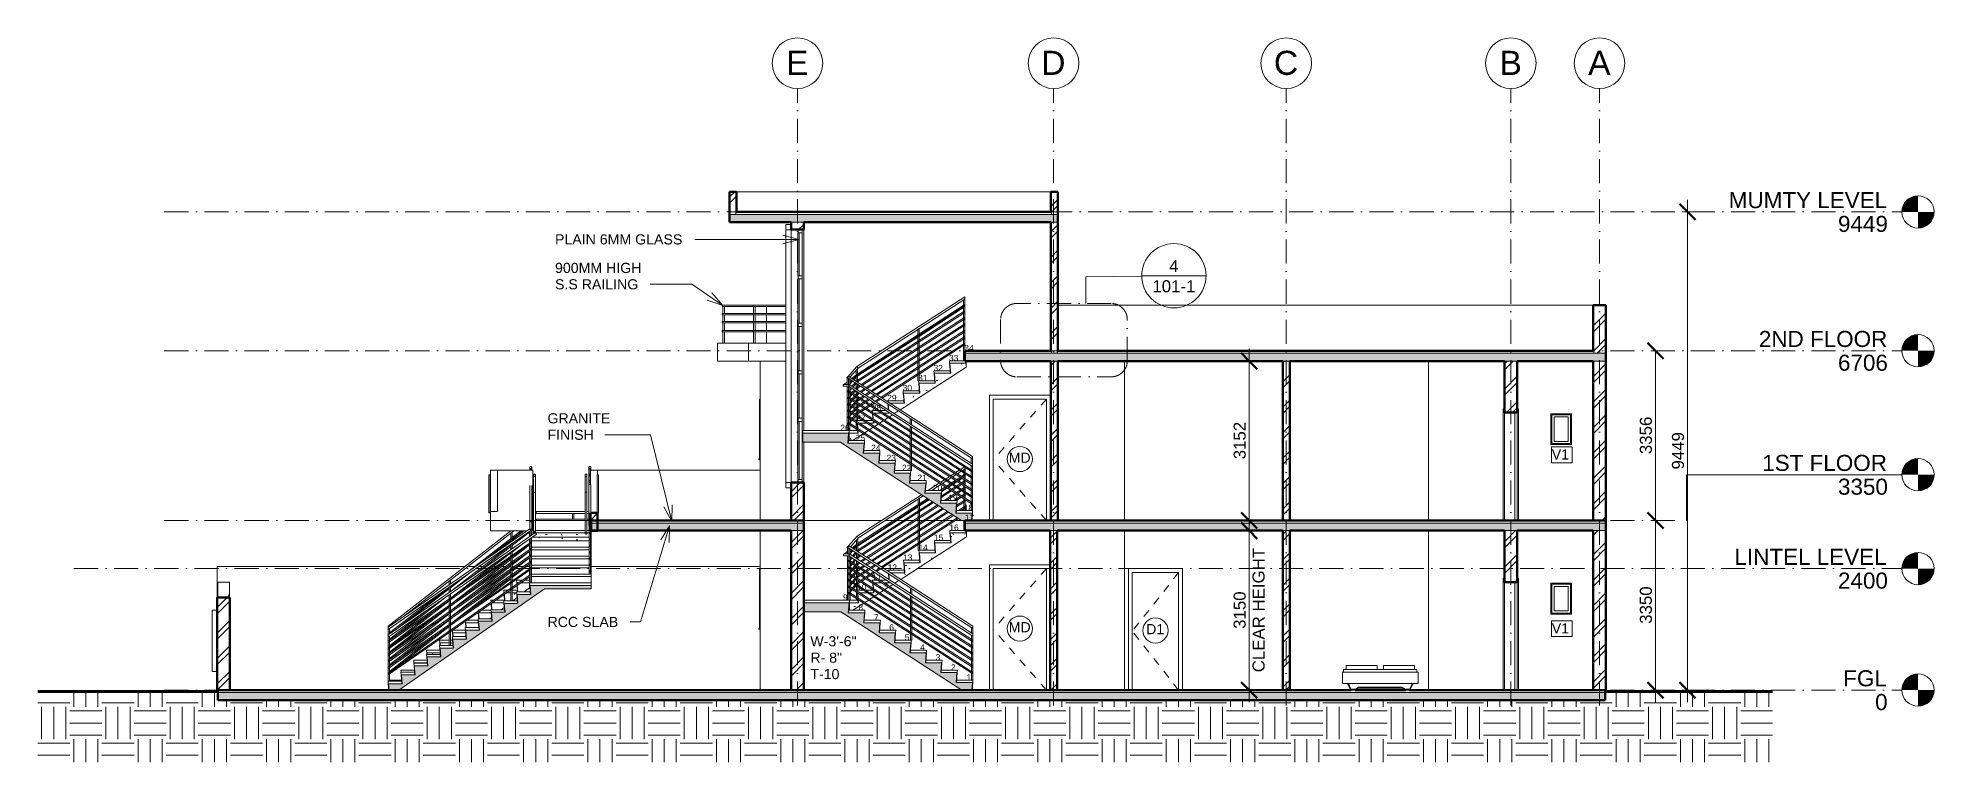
# Model space of a CAD drawing. Header units: millimetres. Extents: x -11864 to 89370, y -1600 to 12887.
# Drawn here: x 34546 to 72016, y -1423 to 12887 of the extents above; entities that cross this region are included whole.
import ezdxf

# ---------------------------------------------------------------- set-up
doc = ezdxf.new("R2010")
doc.units = ezdxf.units.MM
doc.linetypes.add('Dash 1_16_', pattern=[317.5, 158.75, -158.75])
doc.linetypes.add('Dash Dot 3_16_', pattern=[793.75, 476.25, -158.75, 0, -158.75])
for name, color, linetype, lineweight in [('A-ANNO-DIMS', 8, 'Continuous', 9), ('A-ANNO-DIMS-100', 8, 'Continuous', 9), ('A-ANNO-SYMB', 7, 'Continuous', 9), ('A-ANNO-SYMB-1', 7, 'Dash Dot 3_16_', 9), ('A-CLNG', 13, 'Continuous', 13), ('A-CLNG-PATT-1', 13, 'Continuous', 9), ('A-DOOR', 7, 'Continuous', 13), ('A-DOOR-1', 7, 'Dash 1_16_', 9), ('A-DOOR-2', 7, 'Continuous', 9), ('A-DOOR-3', 7, 'Continuous', 20), ('A-DOOR-FRAM', 31, 'Continuous', 9), ('A-DOOR-FRAM-1', 31, 'Continuous', 20), ('A-DOOR-IDEN', 7, 'Continuous', 9), ('A-FLOR-1', 8, 'Continuous', 50), ('A-FLOR-HRAL', 6, 'Continuous', 9), ('A-FLOR-LEVL', 7, 'Continuous', 9), ('A-FLOR-LEVL-1', 7, 'Dash Dot 3_16_', 9), ('A-FLOR-MCUT', 8, 'Continuous', 13), ('A-FLOR-PATT-1', 8, 'Continuous', 13), ('A-GENM', 8, 'Continuous', 9), ('A-GENM-1', 8, 'Continuous', 20), ('A-GLAZ', 6, 'Continuous', 13), ('A-GLAZ-2', 6, 'Continuous', 9), ('A-GLAZ-CURT', 52, 'Continuous', 9), ('A-GLAZ-CURT-1', 52, 'Continuous', 13), ('A-GLAZ-CWMG', 51, 'Continuous', 9), ('A-GLAZ-CWMG-1', 51, 'Continuous', 20), ('A-GLAZ-IDEN', 7, 'Continuous', 9), ('A-ROOF-MCUT', 9, 'Continuous', 50), ('A-ROOF-OTLN', 9, 'Continuous', 9), ('A-WALL', 4, 'Continuous', 13), ('A-WALL-1', 4, 'Continuous', 50), ('A-WALL-PATT-1', 8, 'Continuous', 9), ('C-TOPO', 7, 'Continuous', 9), ('C-TOPO-1', 7, 'Continuous', 70), ('G-ANNO-TEXT-1', 37, 'Continuous', 9), ('I-FURN', 253, 'Continuous', 9), ('S-COLS', 3, 'Continuous', 9), ('S-GRID-1', 7, 'Dash Dot 3_16_', 9), ('S-GRID-IDEN', 7, 'Continuous', 9), ('S-STRS', 2, 'Continuous', 9), ('S-STRS-1', 2, 'Continuous', 20), ('S-STRS-ANNO', 7, 'Continuous', 9)]:
    doc.layers.add(name, color=color, linetype=linetype, lineweight=lineweight)
doc.styles.add('Arial', font='arial.ttf', dxfattribs={"height": 119.0625})
doc.styles.add('Arial_1', font='arial.ttf', dxfattribs={"height": 317.5})
doc.styles.add('Arial_2', font='arial.ttf', dxfattribs={"height": 476.25})
doc.styles.add('Arial_3', font='arial.ttf', dxfattribs={"height": 200})
doc.styles.add('Arial_4', font='arial.ttf', dxfattribs={"height": 238.125})
doc.dimstyles.new('Linear_-_3_32__Arial', dxfattribs={"dimscale": 304.8, "dimtxt": 242.94927, "dimasz": 1.041667, "dimexe": 0.78125, "dimexo": 0.520833, "dimgap": 0, "dimtad": 1, "dimdec": 0, "dimzin": 0, "dimdsep": 46, "dimtxsty": 'Arial_4', "dimblk1": 'OBLIQUE', "dimblk2": 'OBLIQUE', "dimsah": 1, "dimcen": 0.09, "dimdle": 0.78125, "dimazin": 0, "dimtfac": 1, "dimtdec": 4, "dimtix": 1, "dimtmove": 0, "dimatfit": 3, "dimfxl": 1, "dimtvp": 1, "dimtolj": 1, "dimtzin": 0, "dimarcsym": 2})
pattern_1 = [(45, (51684.25, 1649.4), (-251.447, 251.447), []), (45, (51684.25, 2030.4), (-251.447, 251.447), [])]
pattern_2 = [(0, (51684.25, 1649.4), (812.8, 203.2), [33.528, -576.072, 33.528, -576.072, -3251.2]), (0, (51684.25, 1649.4), (812.8, 203.2), [-1219.2, 33.528, -1185.672, 33.528, -576.072, -1422.4]), (0, (51684.25, 1649.4), (812.8, 203.2), [-3048, 33.528, -372.872, 33.528, -982.472]), (120, (51989.05, 1751), (-582.3764, 602.3054), [33.528, -576.072, 33.528, -576.072, -3251.2]), (120, (51989.05, 1751), (-582.3764, 602.3054), [-1219.2, 33.528, -1185.672, 33.528, -576.072, -1422.4]), (120, (51989.05, 1751), (-582.3764, 602.3054), [-3048, 33.528, -372.872, 33.528, -982.472]), (240, (52090.65, 2157.4), (-230.4236, -805.5054), [33.528, -576.072, 33.528, -3827.272]), (240, (52090.65, 2157.4), (-230.4236, -805.5054), [-643.128, -576.072, 33.528, -1185.672, -2032]), (240, (52090.65, 2157.4), (-230.4236, -805.5054), [-2438.4, 33.528, -576.072, 33.528, -1388.872]), (240, (52090.65, 2157.4), (-230.4236, -805.5054), [-3081.528, -372.872, 33.528, -982.472])]

msp = doc.modelspace()

# ---------------------------------------------------------------- texts
at = {"layer": 'A-ANNO-SYMB', "attachment_point": 1, "style": 'Arial_4'}
for s, insert, char_height, width in [('4', (56902, 8499.5), 238.1, 224.472), ('101-1', (56568, 8099), 238.12, 1034.177)]:
    msp.add_mtext(s, dxfattribs=dict(at, insert=insert, char_height=char_height, width=width))
at = {"layer": 'A-DOOR-IDEN', "char_height": 200, "attachment_point": 1, "style": 'Arial_3'}
for s, insert, width in [('MD', (53729, 4691.7), 529.114), ('MD', (53729, 1341.7), 529.114), ('D1', (56445.3, 1303.4), 440.928)]:
    msp.add_mtext(s, dxfattribs=dict(at, insert=insert, width=width))
at = {"layer": 'A-FLOR-LEVL', "char_height": 317.5, "attachment_point": 1, "style": 'Arial_1'}
for s, insert, width in [('MUMTY LEVEL', (67958.3, 9840.4), 3783.965), ('9449', (70116.9, 9370.5), 1186.497), ('2ND FLOOR', (68553.3, 7097.2), 3062.446), ('6706', (70116.9, 6627.3), 1186.497), ('1ST FLOOR', (68619.3, 4647.4), 2982.277), ('3350', (70116.9, 4177.4), 1186.497), ('LINTEL LEVEL', (68070.3, 2791.6), 3647.678), ('2400', (70116.9, 2321.6), 1186.497), ('FGL', (70220.3, 391.6), 1042.194), ('0', (70850.9, -78.3), 296.624)]:
    msp.add_mtext(s, dxfattribs=dict(at, insert=insert, width=width))
at = {"layer": 'A-GLAZ-IDEN', "char_height": 200, "width": 424.894, "attachment_point": 1, "style": 'Arial_3'}
for insert in [(64460.9, 4755.8), (64460.9, 1319.4)]:
    msp.add_mtext('V1', dxfattribs=dict(at, insert=insert))
at = {"layer": 'G-ANNO-TEXT-1', "char_height": 200, "attachment_point": 1, "style": 'Arial_3'}
for s, insert, width in [('PLAIN 6MM GLASS', (44764.2, 9006), 3102.531), ('900MM HIGH ', (44764.2, 8442.6), 2188.607), ('S.S RAILING', (44764.2, 8118.5), 2036.286), ('GRANITE ', (44615.8, 5470), 1627.426), ('FINISH', (44615.8, 5145.9), 1130.379), ('RCC SLAB', (44615.8, 1446.1), 1731.645), ('W-3\'-6"', (49809.9, 1063.5), 1130.379), ('T-10', (49809.9, 415.3), 705.485), ('R- 8"', (49809.9, 739.4), 769.62)]:
    msp.add_mtext(s, dxfattribs=dict(at, insert=insert, width=width))
at = {"layer": 'S-GRID-IDEN', "char_height": 476.2, "attachment_point": 1, "style": 'Arial_2'}
for s, insert, width in [('E', (49330.1, 12632.9), 537.131), ('D', (54371.5, 12632.9), 585.232), ('C', (58968.9, 12632.9), 585.232), ('B', (63427.1, 12632.9), 537.131), ('A', (65179.7, 12632.9), 537.131)]:
    msp.add_mtext(s, dxfattribs=dict(at, insert=insert, width=width))
at = {"layer": 'S-STRS-ANNO', "attachment_point": 1, "line_spacing_factor": 0.941778, "style": 'Arial'}
for s, insert, char_height, width in [('34', (52853.6, 6820.4), 119.06, 219.776), ('32', (52244, 6425.6), 119.06, 219.776), ('33', (52548.8, 6623), 119.06, 219.776), ('30', (51634.4, 6030.8), 119.06, 219.776), ('31', (51939.2, 6228.2), 119.06, 219.776), ('28', (51024.8, 5636), 119.06, 219.776), ('29', (51329.6, 5833.4), 119.06, 219.776), ('27', (50720, 5438.7), 119.06, 219.776), ('26', (50401.9, 5241.3), 119.06, 219.776), ('25', (50706.7, 5043.9), 119.06, 219.776), ('24', (51011.5, 4846.5), 119.06, 219.776), ('23', (51316.3, 4649.1), 119.06, 219.776), ('22', (51621.1, 4451.7), 119.06, 219.776), ('21', (51925.9, 4254.3), 119.06, 219.776), ('20', (52230.7, 4056.9), 119.06, 219.776), ('19', (52535.5, 3859.6), 119.06, 219.776), ('18', (52840.3, 3662.2), 119.06, 219.776), ('17', (52861.1, 3467.5), 119.06, 219.776), ('15', (52251.5, 3073.1), 119.06, 219.776), ('16', (52556.3, 3270.3), 119.06, 219.776), ('13', (51641.9, 2678.6), 119.06, 219.776), ('14', (51946.7, 2875.8), 119.06, 219.776), ('11', (51032.3, 2284.2), 119.06, 219.776), ('12', (51337.1, 2481.4), 119.06, 219.776), ('9', (50455.3, 1889.7), 119.1, 109.888), ('10', (50727.5, 2086.9), 119.06, 219.776), ('8', (50760.1, 1692.5), 119.1, 109.888), ('7', (51064.9, 1495.3), 119.1, 109.888), ('6', (51369.7, 1298), 119.1, 109.888), ('5', (51674.5, 1100.8), 119.1, 109.888), ('4', (51979.3, 903.6), 119.1, 109.888), ('3', (52284.1, 706.4), 119.1, 109.888), ('2', (52588.9, 509.1), 119.1, 109.888), ('1', (52893.7, 311.9), 119.1, 109.888)]:
    msp.add_mtext(s, dxfattribs=dict(at, insert=insert, char_height=char_height, width=width))

# ---------------------------------------------------------------- blocks, each defined once
blk = doc.blocks.new('M_Casement Dbl with Trim - W2-222545-SECTION-A_-A')
at = {"layer": 'A-GLAZ-2'}
for p, q in [((-16713.5, 1219.05), (-16713.5, 2399.95)), ((-16700.5, 2399.95), (-16713.5, 2399.95)), ((-16726.2, 1200), (-16726.2, 1219.05)), ((-16726.2, 1219.05), (-16700.5, 1219.05)), ((-16700.5, 1200), (-16726.2, 1200)), ((-16700.5, 1219.05), (-16713.5, 1219.05))]:
    blk.add_line(p, q, dxfattribs=at)
blk = doc.blocks.new('Fixed - V1-213611-SECTION-A_-A')
at = {"layer": 'A-GLAZ-2'}
for p, q in [((-1077.5, 2109.6), (-1077.5, 1500)), ((-671.1, 2109.6), (-1077.5, 2109.6)), ((-1058.45, 2090.55), (-690.15, 2090.55)), ((-1058.45, 1519.05), (-1058.45, 2090.55)), ((-1014, 1563.5), (-1014, 2046.1)), ((-1014, 2046.1), (-734.6, 2046.1)), ((-734.6, 2046.1), (-734.6, 1563.5)), ((-690.15, 2090.55), (-690.15, 1519.05)), ((-671.1, 1500), (-671.1, 2109.6)), ((-1077.5, 1500), (-671.1, 1500)), ((-690.15, 1519.05), (-1058.45, 1519.05)), ((-734.6, 1563.5), (-1014, 1563.5))]:
    blk.add_line(p, q, dxfattribs=at)
blk = doc.blocks.new('Single-Flush - D1-213815-SECTION-A_-A')
at = {"layer": 'A-DOOR-1'}
for p in [(-11044.7, 2400), (-11044.7, 0)]:
    blk.add_line(p, (-12094.7, 1200), dxfattribs=at)
at = {"layer": 'A-DOOR-FRAM'}
for p, q in [((-12170.9, 2476.2), (-12170.9, 0)), ((-10972.8, 2476.2), (-12170.9, 2476.2)), ((-12094.7, 0), (-12094.7, 2400)), ((-12094.7, 2400), (-11044.7, 2400)), ((-11044.7, 2400), (-11044.7, 0))]:
    blk.add_line(p, q, dxfattribs=at)
blk = doc.blocks.new('Single-Flush - D3-214007-SECTION-A_-A')
at = {"layer": 'A-DOOR-3'}
for p, q in [((-1790.7, 2133.6), (-1790.7, 0)), ((-1739.9, 2133.6), (-1790.7, 2133.6)), ((-1739.9, 0), (-1739.9, 2133.6)), ((-1790.7, 0), (-1739.9, 0))]:
    blk.add_line(p, q, dxfattribs=at)
at = {"layer": 'A-DOOR-FRAM'}
for p, q in [((-2019.3, 0), (-2019.3, 2133.6)), ((-1993.9, 2133.6), (-1993.9, 0)), ((-1714.5, 2133.6), (-1714.5, 0))]:
    blk.add_line(p, q, dxfattribs=at)
at = {"layer": 'A-DOOR-FRAM-1'}
for p, q in [((-2019.3, 2209.8), (-2019.3, 2133.6)), ((-1993.9, 2209.8), (-2019.3, 2209.8)), ((-2019.3, 2133.6), (-1993.9, 2133.6)), ((-1993.9, 2133.6), (-1993.9, 2209.8)), ((-1714.5, 2209.8), (-1739.9, 2209.8)), ((-1739.9, 2209.8), (-1739.9, 2133.6)), ((-1739.9, 2133.6), (-1714.5, 2133.6)), ((-1714.5, 2133.6), (-1714.5, 2209.8))]:
    blk.add_line(p, q, dxfattribs=at)
blk = doc.blocks.new('Railing - 1_-216612-SECTION-A_-A')
at = {"layer": 'A-FLOR-HRAL'}
for p, q in [((-13576, 3774), (-13576, 2761)), ((-13551, 2761), (-13551, 3791)), ((-13576, 2761), (-13564, 2761))]:
    blk.add_line(p, q, dxfattribs=at)
at = {"layer": 'A-FLOR-HRAL', "flags": 128}
for points in [[(-13564, 3783), (-13569, 3779), (-13574, 3776), (-13576, 3775), (-13576, 3774)], [(-13551, 3791), (-13554, 3789), (-13558, 3786), (-13564, 3783)]]:
    blk.add_lwpolyline(points, dxfattribs=at)
blk = doc.blocks.new('Railing - 1_-V10-SECTION-A_-A')
at = {"layer": 'A-FLOR-HRAL'}
for p, q in [((-14948, 2805), (-14948, 2689)), ((-14948, 2651), (-14948, 1775)), ((-14922, 2681), (-14922, 2788)), ((-14922, 1775), (-14922, 2636)), ((-14935, 1775), (-14922, 1775))]:
    blk.add_line(p, q, dxfattribs=at)
at = {"layer": 'A-FLOR-HRAL', "flags": 128}
for points in [[(-14935, 2796), (-14941, 2800), (-14945, 2803), (-14948, 2804)], [(-14922, 2788), (-14923, 2788), (-14925, 2790), (-14930, 2793), (-14935, 2796)]]:
    blk.add_lwpolyline(points, dxfattribs=at)
blk = doc.blocks.new('Railing - 1_-V11-SECTION-A_-A')
at = {"layer": 'A-FLOR-HRAL'}
for p, q in [((-13729, 2016), (-13729, 1909)), ((-13703, 1892), (-13703, 1999)), ((-13729, 1863), (-13729, 986)), ((-13703, 986), (-13703, 1847)), ((-13716, 986), (-13703, 986))]:
    blk.add_line(p, q, dxfattribs=at)
at = {"layer": 'A-FLOR-HRAL', "flags": 128}
for points in [[(-13716, 2008), (-13722, 2011), (-13726, 2014), (-13728, 2016)], [(-13703, 1999), (-13704, 2000), (-13706, 2001), (-13710, 2004), (-13716, 2008)]]:
    blk.add_lwpolyline(points, dxfattribs=at)
blk = doc.blocks.new('Railing - 1_-216610-SECTION-A_-A')
at = {"layer": 'A-FLOR-HRAL'}
for p, q in [((-14795, 2968), (-14795, 2751)), ((-14795, 2706), (-14795, 2599)), ((-14770, 2735), (-14770, 2996)), ((-14770, 2583), (-14770, 2690)), ((-14795, 2554), (-14795, 2472)), ((-14795, 2442), (-14795, 2345)), ((-14795, 2315), (-14795, 2218)), ((-14770, 2456), (-14770, 2537)), ((-14770, 2329), (-14770, 2425)), ((-14770, 2202), (-14770, 2298)), ((-14795, 2188), (-14795, 2091)), ((-14795, 2061), (-14795, 1964)), ((-14795, 1934), (-14795, 1837)), ((-14770, 2075), (-14770, 2171)), ((-14770, 1972), (-14770, 2044)), ((-14795, 1807), (-14795, 1775)), ((-14770, 1775), (-14770, 1790))]:
    blk.add_line(p, q, dxfattribs=at)
at = {"layer": 'A-FLOR-HRAL', "flags": 128}
for points in [[(-14783, 2982), (-14788, 2976), (-14793, 2971), (-14795, 2968), (-14795, 2968)], [(-14770, 2996), (-14770, 2996), (-14773, 2993), (-14777, 2988), (-14783, 2982)]]:
    blk.add_lwpolyline(points, dxfattribs=at)
blk = doc.blocks.new('Railing - 1_-216608-SECTION-A_-A')
at = {"layer": 'A-FLOR-HRAL'}
for p, q in [((-14973, 2804), (-14973, 2689)), ((-14973, 2804), (-14973, 2804)), ((-14973, 2651), (-14973, 1775)), ((-14948, 2689), (-14948, 2804)), ((-14948, 2562), (-14948, 2651)), ((-14948, 2435), (-14948, 2537)), ((-14948, 2308), (-14948, 2410)), ((-14948, 2181), (-14948, 2283)), ((-14948, 2054), (-14948, 2156)), ((-14948, 1927), (-14948, 2029)), ((-14948, 1775), (-14948, 1902))]:
    blk.add_line(p, q, dxfattribs=at)
blk = doc.blocks.new('Railing - 1_-216606-SECTION-A_-A')
at = {"layer": 'A-FLOR-HRAL'}
for p, q in [((-14973, 2821), (-14973, 2689)), ((-14973, 2651), (-14973, 1775)), ((-14948, 2689), (-14948, 2805)), ((-14948, 1775), (-14948, 2651))]:
    blk.add_line(p, q, dxfattribs=at)
at = {"layer": 'A-FLOR-HRAL', "flags": 128}
for points in [[(-14961, 2813), (-14966, 2816), (-14971, 2819), (-14973, 2821), (-14973, 2821)], [(-14948, 2805), (-14948, 2805), (-14951, 2806), (-14955, 2809), (-14961, 2813)]]:
    blk.add_lwpolyline(points, dxfattribs=at)
blk = doc.blocks.new('Railing - 1_-216604-SECTION-A_-A')
at = {"layer": 'A-FLOR-HRAL'}
for p, q in [((-12675, 4358), (-12675, 4318)), ((-12675, 4288), (-12675, 4191)), ((-12675, 4161), (-12675, 4064)), ((-12649, 4302), (-12649, 4374)), ((-12649, 4175), (-12649, 4271)), ((-12649, 4048), (-12649, 4144)), ((-12675, 4034), (-12675, 3937)), ((-12675, 3907), (-12675, 3810)), ((-12675, 3780), (-12675, 3547)), ((-12649, 3921), (-12649, 4017)), ((-12649, 3794), (-12649, 3890)), ((-12649, 3547), (-12649, 3763)), ((-12675, 3350), (-12675, 3156))]:
    blk.add_line(p, q, dxfattribs=at)
at = {"layer": 'A-FLOR-HRAL', "flags": 128}
for points in [[(-12662, 4366), (-12667, 4362), (-12672, 4360), (-12674, 4358), (-12675, 4358)], [(-12650, 4374), (-12652, 4372), (-12656, 4370), (-12662, 4366)]]:
    blk.add_lwpolyline(points, dxfattribs=at)
blk = doc.blocks.new('Railing - 1_-216602-SECTION-A_-A')
at = {"layer": 'A-FLOR-HRAL'}
for p, q in [((-12522, 1235), (-12522, 1128)), ((-12497, 1112), (-12497, 1219)), ((-12522, 1083), (-12522, 197)), ((-12497, 197), (-12497, 1066))]:
    blk.add_line(p, q, dxfattribs=at)
at = {"layer": 'A-FLOR-HRAL', "flags": 128}
for points in [[(-12509, 1227), (-12515, 1230), (-12519, 1233), (-12522, 1235)], [(-12497, 1219), (-12497, 1219), (-12500, 1220), (-12504, 1223), (-12509, 1227)]]:
    blk.add_lwpolyline(points, dxfattribs=at)
blk = doc.blocks.new('Railing - Railing-215944-SECTION-A_-A')
at = {"layer": 'A-FLOR-HRAL'}
for p, q in [((-12842, 4142), (-12917, 4094)), ((-12894, 4079), (-12819, 4127)), ((-12744, 4206), (-12819, 4157)), ((-12796, 4142), (-12721, 4191)), ((-12649, 4267), (-12721, 4221)), ((-12649, 4140), (-12721, 4094)), ((-12697, 4206), (-12649, 4237)), ((-13396, 3784), (-14783, 2887)), ((-14783, 2856), (-13372, 3769)), ((-13038, 4015), (-13152, 3942)), ((-13125, 3802), (-12917, 3937)), ((-12940, 3952), (-13122, 3834)), ((-13114, 3936), (-13015, 4000)), ((-12842, 3888), (-13064, 3745)), ((-13017, 3745), (-12819, 3873)), ((-12940, 4079), (-13015, 4030)), ((-12992, 4015), (-12917, 4064)), ((-12842, 4015), (-12917, 3967)), ((-12894, 3952), (-12819, 4000)), ((-12744, 3825), (-12868, 3745)), ((-12821, 3745), (-12721, 3810)), ((-12744, 4079), (-12819, 4030)), ((-12744, 3952), (-12819, 3903)), ((-12649, 3759), (-12816, 3651)), ((-12796, 4015), (-12721, 4064)), ((-12796, 3888), (-12721, 3937)), ((-12649, 4013), (-12721, 3967)), ((-12649, 3886), (-12721, 3840)), ((-12697, 4079), (-12649, 4110)), ((-12697, 3952), (-12649, 3983)), ((-12697, 3825), (-12649, 3856)), ((-13297, 3721), (-14783, 2760)), ((-14772, 2736), (-13274, 3706)), ((-13199, 3657), (-14697, 2688)), ((-14674, 2673), (-13176, 3642)), ((-13101, 3594), (-14599, 2624)), ((-14576, 2609), (-13078, 3579)), ((-13003, 3530), (-14501, 2561)), ((-14478, 2546), (-12980, 3515)), ((-12905, 3467), (-14403, 2497)), ((-14380, 2482), (-12882, 3452)), ((-12807, 3403), (-14305, 2434)), ((-14282, 2419), (-12784, 3388)), ((-12819, 3619), (-12649, 3729)), ((-12649, 3632), (-12780, 3547)), ((-12734, 3547), (-12649, 3602)), ((-14890, 2767), (-14923, 2731)), ((-14923, 2693), (-14869, 2753)), ((-14905, 2624), (-14923, 2604)), ((-14818, 2721), (-14879, 2653)), ((-14783, 2887), (-14864, 2796)), ((-14857, 2639), (-14796, 2707)), ((-14843, 2782), (-14783, 2849)), ((-14783, 2633), (-14807, 2606)), ((-14783, 2760), (-14792, 2749)), ((-14732, 2665), (-14783, 2633)), ((-14783, 2602), (-14709, 2650)), ((-14973, 2562), (-14973, 2562)), ((-14973, 2550), (-14973, 2562)), ((-14973, 2537), (-14973, 2550)), ((-14973, 2537), (-14973, 2537)), ((-14973, 2435), (-14973, 2435)), ((-14973, 2423), (-14973, 2435)), ((-14973, 2410), (-14973, 2423)), ((-14973, 2410), (-14973, 2410)), ((-14973, 2308), (-14973, 2308)), ((-14973, 2296), (-14973, 2308)), ((-14973, 2283), (-14973, 2296)), ((-14973, 2283), (-14973, 2283)), ((-14935, 2562), (-14948, 2562)), ((-14948, 2550), (-14948, 2562)), ((-14948, 2537), (-14948, 2550)), ((-14948, 2537), (-14943, 2537)), ((-14935, 2435), (-14948, 2435)), ((-14948, 2423), (-14948, 2435)), ((-14948, 2410), (-14948, 2423)), ((-14948, 2410), (-14943, 2410)), ((-14935, 2308), (-14948, 2308)), ((-14948, 2296), (-14948, 2308)), ((-14948, 2283), (-14948, 2296)), ((-14948, 2283), (-14943, 2283)), ((-14943, 2537), (-12497, 954)), ((-14943, 2410), (-12497, 827)), ((-14943, 2283), (-12497, 700)), ((-12497, 985), (-14935, 2562)), ((-12497, 858), (-14935, 2435)), ((-12497, 731), (-14935, 2308)), ((-14923, 2566), (-14883, 2610)), ((-14896, 2507), (-14923, 2477)), ((-14923, 2440), (-14875, 2493)), ((-14896, 2380), (-14923, 2350)), ((-14923, 2313), (-14875, 2366)), ((-14896, 2253), (-14923, 2224)), ((-14832, 2578), (-14879, 2526)), ((-14824, 2460), (-14879, 2399)), ((-14824, 2333), (-14879, 2272)), ((-14857, 2512), (-14811, 2564)), ((-14857, 2385), (-14802, 2446)), ((-14857, 2258), (-14802, 2319)), ((-14783, 2506), (-14807, 2479)), ((-14783, 2379), (-14807, 2352)), ((-14783, 2252), (-14807, 2225)), ((-14785, 2592), (-14783, 2595)), ((-14785, 2465), (-14783, 2468)), ((-14785, 2338), (-14783, 2341)), ((-14752, 2526), (-14783, 2506)), ((-14783, 2475), (-14729, 2510)), ((-14740, 2406), (-14783, 2379)), ((-14783, 2348), (-14717, 2391)), ((-14740, 2279), (-14783, 2252)), ((-14783, 2221), (-14717, 2264)), ((-14634, 2602), (-14717, 2548)), ((-14654, 2462), (-14717, 2421)), ((-14642, 2343), (-14717, 2294)), ((-14694, 2533), (-14611, 2587)), ((-14694, 2406), (-14630, 2447)), ((-14694, 2279), (-14619, 2327)), ((-14536, 2538), (-14619, 2485)), ((-14556, 2399), (-14619, 2358)), ((-14544, 2279), (-14619, 2231)), ((-14595, 2470), (-14513, 2523)), ((-14595, 2343), (-14532, 2383)), ((-14595, 2216), (-14521, 2264)), ((-14438, 2475), (-14521, 2421)), ((-14458, 2335), (-14521, 2294)), ((-14497, 2406), (-14415, 2460)), ((-14497, 2279), (-14434, 2320)), ((-14340, 2411), (-14423, 2358)), ((-14399, 2343), (-14316, 2396)), ((-14973, 2169), (-14973, 2181)), ((-14973, 2156), (-14973, 2169)), ((-14973, 2042), (-14973, 2054)), ((-14973, 2029), (-14973, 2042)), ((-14973, 1915), (-14973, 1927)), ((-14973, 1902), (-14973, 1915)), ((-14935, 2181), (-14948, 2181)), ((-14948, 2169), (-14948, 2181)), ((-14948, 2156), (-14948, 2169)), ((-14948, 2156), (-14943, 2156)), ((-14935, 2054), (-14948, 2054)), ((-14948, 2042), (-14948, 2054)), ((-14948, 2029), (-14948, 2042)), ((-14948, 2029), (-14943, 2029)), ((-14935, 1927), (-14948, 1927)), ((-14948, 1915), (-14948, 1927)), ((-14948, 1902), (-14948, 1915)), ((-14948, 1902), (-14943, 1902)), ((-14943, 2156), (-12497, 573)), ((-14943, 2029), (-12497, 446)), ((-14943, 1902), (-12497, 319)), ((-12497, 604), (-14935, 2181)), ((-12497, 477), (-14935, 2054)), ((-12497, 350), (-14935, 1927)), ((-14923, 2186), (-14875, 2239)), ((-14896, 2126), (-14923, 2097)), ((-14923, 2059), (-14875, 2112)), ((-14896, 1999), (-14923, 1970)), ((-14923, 1932), (-14875, 1985)), ((-14824, 2206), (-14879, 2145)), ((-14824, 2079), (-14879, 2018)), ((-14857, 2131), (-14802, 2192)), ((-14857, 2004), (-14802, 2065)), ((-14783, 2125), (-14807, 2098)), ((-14785, 2211), (-14783, 2214)), ((-14785, 2084), (-14783, 2087)), ((-14740, 2152), (-14783, 2125)), ((-14783, 2094), (-14717, 2137)), ((-14642, 2216), (-14717, 2167)), ((-14694, 2152), (-14619, 2200))]:
    blk.add_line(p, q, dxfattribs=at)
at = {"layer": 'A-FLOR-HRAL', "flags": 128}
for points in [[(-12649, 4267), (-12649, 4267), (-12649, 4265), (-12649, 4263), (-12649, 4260), (-12649, 4256), (-12649, 4252)], [(-12649, 4252), (-12649, 4248), (-12649, 4245), (-12649, 4241), (-12649, 4239), (-12649, 4237), (-12649, 4237)], [(-12649, 4140), (-12649, 4140), (-12649, 4138), (-12649, 4136), (-12649, 4133), (-12649, 4129), (-12649, 4125)], [(-12649, 4125), (-12649, 4121), (-12649, 4118), (-12649, 4114), (-12649, 4112), (-12649, 4110), (-12649, 4110)], [(-12649, 4013), (-12649, 4013), (-12649, 4011), (-12649, 4009), (-12649, 4006), (-12649, 4002), (-12649, 3998)], [(-12649, 3998), (-12649, 3994), (-12649, 3991), (-12649, 3987), (-12649, 3985), (-12649, 3983), (-12649, 3983)], [(-12649, 3886), (-12649, 3886), (-12649, 3884), (-12649, 3882), (-12649, 3879), (-12649, 3875), (-12649, 3871)], [(-12649, 3871), (-12649, 3867), (-12649, 3864), (-12649, 3860), (-12649, 3858), (-12649, 3856), (-12649, 3856)], [(-12649, 3759), (-12649, 3759), (-12649, 3757), (-12649, 3755), (-12649, 3752), (-12649, 3748), (-12649, 3744)], [(-12649, 3744), (-12649, 3740), (-12649, 3737), (-12649, 3733), (-12649, 3731), (-12649, 3729), (-12649, 3729)], [(-12649, 3632), (-12649, 3632), (-12649, 3630), (-12649, 3628), (-12649, 3625), (-12649, 3621), (-12649, 3617)], [(-12649, 3617), (-12649, 3613), (-12649, 3610), (-12649, 3606), (-12649, 3604), (-12649, 3602), (-12649, 3602)], [(-12497, 985), (-12497, 984), (-12497, 983), (-12497, 980), (-12497, 977), (-12497, 973), (-12497, 969)], [(-12497, 969), (-12497, 966), (-12497, 962), (-12497, 959), (-12497, 956), (-12497, 955), (-12497, 954)], [(-12497, 858), (-12497, 857), (-12497, 856), (-12497, 853), (-12497, 850), (-12497, 846), (-12497, 842)], [(-12497, 842), (-12497, 839), (-12497, 835), (-12497, 832), (-12497, 829), (-12497, 828), (-12497, 827)], [(-12497, 731), (-12497, 730), (-12497, 729), (-12497, 726), (-12497, 723), (-12497, 719), (-12497, 715)], [(-12497, 715), (-12497, 712), (-12497, 708), (-12497, 705), (-12497, 702), (-12497, 701), (-12497, 700)], [(-12497, 604), (-12497, 603), (-12497, 602), (-12497, 599), (-12497, 596), (-12497, 592), (-12497, 588)], [(-12497, 588), (-12497, 585), (-12497, 581), (-12497, 578), (-12497, 575), (-12497, 574), (-12497, 573)], [(-12497, 477), (-12497, 476), (-12497, 475), (-12497, 472), (-12497, 469), (-12497, 465), (-12497, 461)], [(-12497, 461), (-12497, 458), (-12497, 454), (-12497, 451), (-12497, 448), (-12497, 447), (-12497, 446)], [(-12497, 350), (-12497, 349), (-12497, 348), (-12497, 345), (-12497, 342), (-12497, 338), (-12497, 334)], [(-12497, 334), (-12497, 331), (-12497, 327), (-12497, 324), (-12497, 321), (-12497, 320), (-12497, 319)]]:
    blk.add_lwpolyline(points, dxfattribs=at)
at = {"layer": 'A-FLOR-HRAL'}
for centre, start, end in [((-14961, 2550), 0, 180), ((-14961, 2550), 180, 0), ((-14961, 2423), 0, 180), ((-14961, 2423), 180, 0), ((-14961, 2296), 0, 180), ((-14961, 2296), 180, 0), ((-14961, 2169), 0, 180), ((-14961, 2169), 180, 0), ((-14961, 2042), 0, 180), ((-14961, 2042), 180, 0), ((-14961, 1915), 0, 180), ((-14961, 1915), 180, 0)]:
    blk.add_arc(centre, 12.7, start, end, dxfattribs=at)
for points in [[(-14939, 2550), (-14939, 2549), (-14940, 2546), (-14941, 2544), (-14941, 2543)], [(-14939, 2423), (-14939, 2422), (-14940, 2419), (-14941, 2417), (-14941, 2416)], [(-14939, 2296), (-14939, 2295), (-14940, 2292), (-14941, 2290), (-14941, 2289)], [(-14938, 2553), (-14938, 2552), (-14939, 2551), (-14939, 2550)], [(-14938, 2426), (-14938, 2425), (-14939, 2424), (-14939, 2423)], [(-14938, 2299), (-14938, 2298), (-14939, 2297), (-14939, 2296)], [(-14939, 2169), (-14939, 2168), (-14940, 2165), (-14941, 2163), (-14941, 2162)], [(-14939, 2042), (-14939, 2041), (-14940, 2038), (-14941, 2036), (-14941, 2035)], [(-14939, 1915), (-14939, 1914), (-14940, 1911), (-14941, 1909), (-14941, 1908)], [(-14938, 2172), (-14938, 2171), (-14939, 2170), (-14939, 2169)], [(-14938, 2045), (-14938, 2044), (-14939, 2043), (-14939, 2042)], [(-14938, 1918), (-14938, 1917), (-14939, 1916), (-14939, 1915)]]:
    blk.add_open_spline(points, degree=3, dxfattribs=at)
for name in ['Railing - 1_-216604-SECTION-A_-A', 'Railing - 1_-216612-SECTION-A_-A', 'Railing - 1_-216606-SECTION-A_-A', 'Railing - 1_-216608-SECTION-A_-A', 'Railing - 1_-V10-SECTION-A_-A', 'Railing - 1_-216610-SECTION-A_-A', 'Railing - 1_-V11-SECTION-A_-A', 'Railing - 1_-216602-SECTION-A_-A']:
    blk.add_blockref(name, (0, 0))
blk = doc.blocks.new('Top Rail Type - Top Rail_Internal_-215961-SECTION-A_-A')
at = {"layer": 'A-FLOR-HRAL'}
for p, q in [((-13058, 4155), (-13133, 4107)), ((-13098, 4084), (-13023, 4132)), ((-12960, 4219), (-13035, 4170)), ((-13000, 4147), (-12925, 4196)), ((-12862, 4282), (-12937, 4234)), ((-12902, 4211), (-12827, 4259)), ((-12764, 4345), (-12839, 4297)), ((-12803, 4274), (-12729, 4323)), ((-12666, 4409), (-12740, 4361)), ((-12705, 4338), (-12649, 4374)), ((-12649, 4398), (-12649, 4397)), ((-13513, 3861), (-14783, 3039)), ((-14758, 3010), (-13478, 3838)), ((-13156, 4092), (-13387, 3942)), ((-13317, 3942), (-13121, 4069)), ((-14783, 3039), (-14961, 2842)), ((-14919, 2831), (-14758, 3010)), ((-14956, 2810), (-12497, 1219)), ((-12497, 1264), (-14935, 2842)), ((-14930, 2839), (-14934, 2843))]:
    blk.add_line(p, q, dxfattribs=at)
at = {"layer": 'A-FLOR-HRAL', "flags": 128}
for points in [[(-12649, 4397), (-12649, 4391), (-12649, 4386), (-12649, 4381), (-12649, 4377), (-12649, 4375), (-12649, 4374)], [(-14956, 2841), (-14961, 2842), (-14966, 2841), (-14970, 2839), (-14974, 2836), (-14977, 2832), (-14979, 2828), (-14980, 2823)], [(-14980, 2823), (-14979, 2818), (-14977, 2813), (-14974, 2809), (-14973, 2808)], [(-14956, 2810), (-14960, 2813), (-14963, 2817), (-14964, 2822), (-14965, 2827), (-14964, 2832), (-14962, 2836)], [(-14962, 2836), (-14958, 2840), (-14954, 2843), (-14950, 2844), (-14945, 2845), (-14940, 2844), (-14935, 2842)], [(-14934, 2843), (-14938, 2846), (-14942, 2848), (-14947, 2848), (-14952, 2847), (-14957, 2845), (-14961, 2842)], [(-12497, 1264), (-12497, 1263), (-12497, 1261), (-12497, 1257), (-12497, 1253), (-12497, 1247), (-12497, 1241)], [(-12497, 1241), (-12497, 1235), (-12497, 1230), (-12497, 1225), (-12497, 1222), (-12497, 1219), (-12497, 1219)]]:
    blk.add_lwpolyline(points, dxfattribs=at)
at = {"layer": 'A-FLOR-HRAL'}
blk.add_open_spline([(-14770, 3024), (-14771, 3026), (-14774, 3028), (-14777, 3032), (-14779, 3035), (-14782, 3038), (-14783, 3039), (-14783, 3039)], degree=3, knots=[0, 0, 0, 0, 0.0833333, 0.1666667, 0.25, 0.3333333, 0.5, 0.5, 0.5, 0.5], dxfattribs=at)
blk.add_open_spline([(-14758, 3010), (-14758, 3010), (-14759, 3011), (-14764, 3017), (-14768, 3022), (-14770, 3024)], degree=3, dxfattribs=at)
blk = doc.blocks.new('Handrail Type - Handrail_Internal_-216587-SECTION-A_-A')
at = {"layer": 'A-FLOR-HRAL'}
for p, q in [((-12784, 4135), (-12709, 4183)), ((-12686, 4198), (-12674, 4206)), ((-13551, 3638), (-13360, 3762)), ((-13116, 3920), (-13003, 3993)), ((-12980, 4008), (-12905, 4056)), ((-12882, 4071), (-12807, 4120)), ((-14761, 2856), (-13576, 3622)), ((-14973, 2739), (-15037, 2689)), ((-14935, 2689), (-15037, 2689)), ((-15037, 2651), (-14946, 2651)), ((-14975, 2689), (-14973, 2691)), ((-14946, 2651), (-12497, 1066)), ((-12497, 1112), (-14935, 2689)), ((-14915, 2784), (-14923, 2778)), ((-14795, 2877), (-14883, 2809)), ((-14814, 2814), (-14795, 2829)), ((-14771, 2848), (-14761, 2856))]:
    blk.add_line(p, q, dxfattribs=at)
at = {"layer": 'A-FLOR-HRAL', "flags": 128}
for points in [[(-12649, 4237), (-12649, 4233), (-12649, 4228), (-12649, 4225), (-12649, 4223), (-12649, 4222)], [(-15014, 2690), (-15018, 2692), (-15023, 2693), (-15028, 2693), (-15033, 2692), (-15037, 2689)], [(-12497, 1112), (-12497, 1111), (-12497, 1109), (-12497, 1105), (-12497, 1100), (-12497, 1095), (-12497, 1089)], [(-12497, 1089), (-12497, 1083), (-12497, 1078), (-12497, 1073), (-12497, 1069), (-12497, 1067), (-12497, 1066)]]:
    blk.add_lwpolyline(points, dxfattribs=at)
at = {"layer": 'A-FLOR-HRAL'}
for points, knots in [([(-15037, 2689), (-15037, 2689), (-15038, 2689), (-15039, 2689), (-15041, 2689), (-15042, 2689), (-15043, 2688), (-15044, 2688), (-15045, 2687), (-15046, 2687), (-15047, 2686), (-15049, 2685), (-15050, 2684), (-15051, 2683), (-15052, 2682), (-15053, 2680), (-15054, 2678), (-15056, 2675), (-15056, 2672), (-15056, 2670)], [0.5, 0.5, 0.5, 0.5, 0.5208333, 0.5416667, 0.5625, 0.5833333, 0.6041667, 0.625, 0.6458333, 0.6666667, 0.6875, 0.7083333, 0.75, 0.7708333, 0.7916667, 0.8333333, 0.875, 0.9166667, 1, 1, 1, 1]), ([(-15056, 2670), (-15056, 2669), (-15056, 2666), (-15054, 2663), (-15053, 2661), (-15052, 2659), (-15051, 2658), (-15050, 2657), (-15048, 2655), (-15047, 2654), (-15045, 2653), (-15044, 2653), (-15043, 2652), (-15042, 2652), (-15041, 2652), (-15039, 2651), (-15038, 2651), (-15037, 2651), (-15037, 2651)], [0, 0, 0, 0, 0.0833333, 0.125, 0.1666667, 0.2083333, 0.2291667, 0.25, 0.2916667, 0.3333333, 0.3541667, 0.375, 0.3958333, 0.4166667, 0.4375, 0.4583333, 0.4791667, 0.5, 0.5, 0.5, 0.5]), ([(-14935, 2689), (-14935, 2689), (-14936, 2688), (-14937, 2684), (-14938, 2680), (-14939, 2675), (-14940, 2672), (-14941, 2670)], [0.5, 0.5, 0.5, 0.5, 0.6666667, 0.75, 0.8333333, 0.9166667, 1, 1, 1, 1]), ([(-14761, 2856), (-14761, 2856), (-14762, 2857), (-14765, 2862), (-14767, 2865), (-14768, 2866)], [0.5, 0.5, 0.5, 0.5, 0.6666667, 0.8333333, 0.8909203, 0.8909203, 0.8909203, 0.8909203])]:
    blk.add_open_spline(points, degree=3, knots=knots, dxfattribs=at)
blk.add_open_spline([(-14941, 2670), (-14941, 2669), (-14942, 2665), (-14944, 2661), (-14945, 2657), (-14946, 2654), (-14946, 2652), (-14946, 2651), (-14946, 2651)], degree=3, dxfattribs=at)
blk = doc.blocks.new('Single-Flush - D1-V12-SECTION-A_-A')
at = {"layer": 'A-DOOR-1'}
for p in [(-11044.7, 5750), (-11044.7, 3350)]:
    blk.add_line(p, (-12094.7, 4550), dxfattribs=at)
at = {"layer": 'A-DOOR-FRAM'}
for p, q in [((-12170.9, 5826.2), (-12170.9, 3350)), ((-10968.5, 5826.2), (-12170.9, 5826.2)), ((-12094.7, 3350), (-12094.7, 5750)), ((-12094.7, 5750), (-11044.7, 5750)), ((-11044.7, 5750), (-11044.7, 3350)), ((-10968.5, 3350), (-10968.5, 5826.2))]:
    blk.add_line(p, q, dxfattribs=at)
blk = doc.blocks.new('Railing - 1_-255021-SECTION-A_-A')
at = {"layer": 'A-FLOR-HRAL'}
for p, q in [((-13584, 7127), (-13584, 6113)), ((-13558, 6113), (-13558, 7143)), ((-13584, 6113), (-13571, 6113))]:
    blk.add_line(p, q, dxfattribs=at)
at = {"layer": 'A-FLOR-HRAL', "flags": 128}
for points in [[(-13571, 7135), (-13577, 7131), (-13581, 7128), (-13584, 7127), (-13584, 7127)], [(-13559, 7143), (-13561, 7141), (-13566, 7138), (-13571, 7135)]]:
    blk.add_lwpolyline(points, dxfattribs=at)
blk = doc.blocks.new('Railing - 1_-V13-SECTION-A_-A')
at = {"layer": 'A-FLOR-HRAL'}
for p, q in [((-14955, 6156), (-14955, 6041)), ((-14955, 6003), (-14955, 5126)), ((-14930, 6033), (-14930, 6140)), ((-14930, 5126), (-14930, 5987)), ((-14943, 5126), (-14930, 5126))]:
    blk.add_line(p, q, dxfattribs=at)
at = {"layer": 'A-FLOR-HRAL', "flags": 128}
for points in [[(-14943, 6148), (-14948, 6151), (-14953, 6154), (-14955, 6156)], [(-14930, 6140), (-14930, 6140), (-14933, 6141), (-14937, 6144), (-14943, 6148)]]:
    blk.add_lwpolyline(points, dxfattribs=at)
blk = doc.blocks.new('Railing - 1_-V14-SECTION-A_-A')
at = {"layer": 'A-FLOR-HRAL'}
for p, q in [((-13736, 5367), (-13736, 5260)), ((-13711, 5243), (-13711, 5350)), ((-13736, 5214), (-13736, 4337)), ((-13711, 4337), (-13711, 5197)), ((-13724, 4337), (-13711, 4337))]:
    blk.add_line(p, q, dxfattribs=at)
at = {"layer": 'A-FLOR-HRAL', "flags": 128}
for points in [[(-13724, 5358), (-13729, 5362), (-13734, 5365), (-13736, 5366)], [(-13711, 5350), (-13711, 5350), (-13714, 5352), (-13718, 5355), (-13724, 5358)]]:
    blk.add_lwpolyline(points, dxfattribs=at)
blk = doc.blocks.new('Railing - 1_-255019-SECTION-A_-A')
at = {"layer": 'A-FLOR-HRAL'}
for p, q in [((-14803, 6320), (-14803, 6103)), ((-14803, 6057), (-14803, 5950)), ((-14778, 6086), (-14778, 6348)), ((-14778, 5934), (-14778, 6041)), ((-14803, 5905), (-14803, 5823)), ((-14803, 5793), (-14803, 5696)), ((-14803, 5666), (-14803, 5569)), ((-14778, 5807), (-14778, 5889)), ((-14778, 5680), (-14778, 5777)), ((-14778, 5553), (-14778, 5650)), ((-14803, 5539), (-14803, 5442)), ((-14803, 5412), (-14803, 5315)), ((-14803, 5285), (-14803, 5188)), ((-14778, 5426), (-14778, 5522)), ((-14778, 5324), (-14778, 5396)), ((-14803, 5158), (-14803, 5126)), ((-14778, 5126), (-14778, 5142))]:
    blk.add_line(p, q, dxfattribs=at)
at = {"layer": 'A-FLOR-HRAL', "flags": 128}
for points in [[(-14790, 6334), (-14796, 6328), (-14800, 6323), (-14803, 6320), (-14803, 6320)], [(-14778, 6348), (-14778, 6348), (-14780, 6345), (-14785, 6340), (-14790, 6334)]]:
    blk.add_lwpolyline(points, dxfattribs=at)
blk = doc.blocks.new('Railing - 1_-V15-SECTION-A_-A')
at = {"layer": 'A-FLOR-HRAL'}
for p, q in [((-14981, 6155), (-14981, 6041)), ((-14981, 6003), (-14981, 5126)), ((-14955, 6041), (-14955, 6155)), ((-14955, 5914), (-14955, 6003)), ((-14955, 5787), (-14955, 5889)), ((-14955, 5660), (-14955, 5762)), ((-14955, 5533), (-14955, 5635)), ((-14955, 5406), (-14955, 5508)), ((-14955, 5279), (-14955, 5381)), ((-14955, 5126), (-14955, 5254))]:
    blk.add_line(p, q, dxfattribs=at)
blk = doc.blocks.new('Railing - 1_-255017-SECTION-A_-A')
at = {"layer": 'A-FLOR-HRAL'}
for p, q in [((-14981, 6173), (-14981, 6041)), ((-14981, 6003), (-14981, 5126)), ((-14955, 6041), (-14955, 6156)), ((-14955, 5126), (-14955, 6003))]:
    blk.add_line(p, q, dxfattribs=at)
at = {"layer": 'A-FLOR-HRAL', "flags": 128}
for points in [[(-14968, 6164), (-14974, 6168), (-14978, 6171), (-14981, 6172), (-14981, 6173)], [(-14955, 6156), (-14956, 6156), (-14958, 6158), (-14963, 6161), (-14968, 6164)]]:
    blk.add_lwpolyline(points, dxfattribs=at)
blk = doc.blocks.new('Railing - 1_-255015-SECTION-A_-A')
at = {"layer": 'A-FLOR-HRAL'}
for p, q in [((-12682, 7711), (-12682, 6508)), ((-12657, 6706), (-12657, 7727))]:
    blk.add_line(p, q, dxfattribs=at)
at = {"layer": 'A-FLOR-HRAL', "flags": 128}
for points in [[(-12669, 7719), (-12675, 7715), (-12679, 7712), (-12682, 7711), (-12682, 7711)], [(-12657, 7727), (-12660, 7725), (-12664, 7722), (-12669, 7719)]]:
    blk.add_lwpolyline(points, dxfattribs=at)
blk = doc.blocks.new('Railing - 1_-255013-SECTION-A_-A')
at = {"layer": 'A-FLOR-HRAL'}
for p, q in [((-12530, 4585), (-12530, 4478)), ((-12504, 4462), (-12504, 4569)), ((-12530, 4433), (-12530, 3547)), ((-12504, 3547), (-12504, 4416))]:
    blk.add_line(p, q, dxfattribs=at)
at = {"layer": 'A-FLOR-HRAL', "flags": 128}
for points in [[(-12517, 4577), (-12523, 4581), (-12527, 4583), (-12529, 4585)], [(-12504, 4569), (-12505, 4569), (-12507, 4571), (-12512, 4573), (-12517, 4577)]]:
    blk.add_lwpolyline(points, dxfattribs=at)
blk = doc.blocks.new('Railing - Railing-216675-SECTION-A_-A')
at = {"layer": 'A-FLOR-HRAL'}
for p, q in [((-12657, 7620), (-14790, 6238)), ((-14790, 6208), (-12657, 7590)), ((-12657, 7493), (-14790, 6111)), ((-14780, 6088), (-12657, 7463)), ((-12657, 7366), (-14705, 6039)), ((-14682, 6024), (-12657, 7336)), ((-12657, 7239), (-14607, 5976)), ((-14584, 5961), (-12657, 7209)), ((-12657, 7112), (-14509, 5912)), ((-14486, 5897), (-12657, 7082)), ((-12657, 6985), (-14411, 5849)), ((-14388, 5834), (-12657, 6955)), ((-12657, 6858), (-14313, 5785)), ((-14290, 5770), (-12657, 6828)), ((-14931, 6045), (-14876, 6105)), ((-14898, 6119), (-14930, 6083)), ((-14826, 6072), (-14887, 6004)), ((-14790, 6238), (-14872, 6148)), ((-14865, 5991), (-14804, 6058)), ((-14851, 6134), (-14790, 6200)), ((-14790, 6111), (-14800, 6101)), ((-14740, 6017), (-14790, 5984)), ((-14790, 5954), (-14717, 6002)), ((-14981, 5901), (-14981, 5914)), ((-14981, 5888), (-14981, 5901)), ((-14981, 5774), (-14981, 5787)), ((-14981, 5761), (-14981, 5774)), ((-14981, 5647), (-14981, 5660)), ((-14981, 5634), (-14981, 5647)), ((-14943, 5914), (-14955, 5914)), ((-14955, 5901), (-14955, 5914)), ((-14955, 5889), (-14955, 5901)), ((-14955, 5888), (-14950, 5888)), ((-14943, 5787), (-14955, 5787)), ((-14955, 5774), (-14955, 5787)), ((-14955, 5762), (-14955, 5774)), ((-14955, 5761), (-14950, 5761)), ((-14943, 5660), (-14955, 5660)), ((-14955, 5647), (-14955, 5660)), ((-14955, 5635), (-14955, 5647)), ((-14955, 5634), (-14950, 5634)), ((-14950, 5888), (-12504, 4305)), ((-14950, 5761), (-12504, 4178)), ((-14950, 5634), (-12504, 4051)), ((-12504, 4335), (-14943, 5914)), ((-12504, 4208), (-14943, 5787)), ((-12504, 4081), (-14943, 5660)), ((-14912, 5976), (-14930, 5956)), ((-14930, 5918), (-14891, 5962)), ((-14904, 5858), (-14930, 5829)), ((-14930, 5791), (-14882, 5844)), ((-14904, 5731), (-14930, 5702)), ((-14930, 5664), (-14882, 5717)), ((-14840, 5929), (-14887, 5877)), ((-14832, 5812), (-14887, 5750)), ((-14832, 5685), (-14887, 5623)), ((-14865, 5864), (-14819, 5915)), ((-14865, 5737), (-14810, 5798)), ((-14865, 5610), (-14810, 5671)), ((-14790, 5984), (-14814, 5958)), ((-14790, 5857), (-14814, 5831)), ((-14790, 5730), (-14814, 5704)), ((-14793, 5944), (-14790, 5946)), ((-14793, 5817), (-14790, 5819)), ((-14793, 5690), (-14790, 5692)), ((-14760, 5877), (-14790, 5857)), ((-14790, 5827), (-14736, 5862)), ((-14748, 5758), (-14790, 5730)), ((-14790, 5700), (-14725, 5743)), ((-14748, 5631), (-14790, 5603)), ((-14642, 5953), (-14725, 5900)), ((-14662, 5814), (-14725, 5773)), ((-14650, 5694), (-14725, 5646)), ((-14701, 5885), (-14619, 5938)), ((-14701, 5758), (-14638, 5798)), ((-14701, 5631), (-14627, 5679)), ((-14544, 5890), (-14627, 5836)), ((-14564, 5750), (-14627, 5709)), ((-14552, 5631), (-14627, 5582)), ((-14603, 5821), (-14521, 5875)), ((-14603, 5694), (-14540, 5735)), ((-14446, 5826), (-14529, 5773)), ((-14466, 5687), (-14529, 5646)), ((-14505, 5631), (-14442, 5671)), ((-14504, 5758), (-14423, 5811)), ((-14348, 5763), (-14431, 5709)), ((-14407, 5694), (-14325, 5748)), ((-14981, 5520), (-14981, 5533)), ((-14981, 5507), (-14981, 5520)), ((-14981, 5393), (-14981, 5406)), ((-14981, 5380), (-14981, 5393)), ((-14981, 5266), (-14981, 5279)), ((-14981, 5253), (-14981, 5266)), ((-14943, 5533), (-14955, 5533)), ((-14955, 5520), (-14955, 5533)), ((-14955, 5508), (-14955, 5520)), ((-14955, 5507), (-14950, 5507)), ((-14943, 5406), (-14955, 5406)), ((-14955, 5393), (-14955, 5406)), ((-14955, 5381), (-14955, 5393)), ((-14955, 5380), (-14950, 5380)), ((-14943, 5279), (-14955, 5279)), ((-14955, 5266), (-14955, 5279)), ((-14955, 5254), (-14955, 5266)), ((-14955, 5253), (-14950, 5253)), ((-14950, 5507), (-12504, 3924)), ((-14950, 5380), (-12504, 3797)), ((-14950, 5253), (-12504, 3670)), ((-12504, 3954), (-14943, 5533)), ((-12504, 3827), (-14943, 5406)), ((-12504, 3700), (-14943, 5279)), ((-14904, 5604), (-14930, 5575)), ((-14930, 5537), (-14882, 5590)), ((-14904, 5477), (-14930, 5448)), ((-14930, 5410), (-14882, 5463)), ((-14904, 5350), (-14930, 5321)), ((-14930, 5283), (-14882, 5336)), ((-14832, 5558), (-14887, 5496)), ((-14832, 5431), (-14887, 5369)), ((-14865, 5483), (-14810, 5544)), ((-14865, 5356), (-14810, 5417)), ((-14790, 5603), (-14814, 5577)), ((-14790, 5476), (-14814, 5450)), ((-14793, 5563), (-14790, 5565)), ((-14793, 5436), (-14790, 5438)), ((-14790, 5573), (-14725, 5616)), ((-14748, 5504), (-14790, 5476)), ((-14790, 5446), (-14725, 5489)), ((-14650, 5567), (-14725, 5519)), ((-14701, 5504), (-14627, 5552)), ((-14603, 5567), (-14529, 5616))]:
    blk.add_line(p, q, dxfattribs=at)
at = {"layer": 'A-FLOR-HRAL', "flags": 128}
for points in [[(-12657, 7620), (-12657, 7619), (-12657, 7618), (-12657, 7616), (-12657, 7612), (-12657, 7609), (-12657, 7605)], [(-12657, 7605), (-12657, 7601), (-12657, 7597), (-12657, 7594), (-12657, 7592), (-12657, 7590), (-12657, 7590)], [(-12657, 7493), (-12657, 7492), (-12657, 7491), (-12657, 7489), (-12657, 7485), (-12657, 7482), (-12657, 7478)], [(-12657, 7478), (-12657, 7474), (-12657, 7470), (-12657, 7467), (-12657, 7465), (-12657, 7463), (-12657, 7463)], [(-12657, 7366), (-12657, 7365), (-12657, 7364), (-12657, 7362), (-12657, 7358), (-12657, 7355), (-12657, 7351)], [(-12657, 7351), (-12657, 7347), (-12657, 7343), (-12657, 7340), (-12657, 7338), (-12657, 7336), (-12657, 7336)], [(-12657, 7239), (-12657, 7238), (-12657, 7237), (-12657, 7235), (-12657, 7231), (-12657, 7228), (-12657, 7224)], [(-12657, 7224), (-12657, 7220), (-12657, 7216), (-12657, 7213), (-12657, 7211), (-12657, 7209), (-12657, 7209)], [(-12657, 7112), (-12657, 7111), (-12657, 7110), (-12657, 7108), (-12657, 7104), (-12657, 7101), (-12657, 7097)], [(-12657, 7097), (-12657, 7093), (-12657, 7089), (-12657, 7086), (-12657, 7084), (-12657, 7082), (-12657, 7082)], [(-12657, 6985), (-12657, 6984), (-12657, 6983), (-12657, 6981), (-12657, 6977), (-12657, 6974), (-12657, 6970)], [(-12657, 6970), (-12657, 6966), (-12657, 6962), (-12657, 6959), (-12657, 6957), (-12657, 6955), (-12657, 6955)], [(-12657, 6858), (-12657, 6857), (-12657, 6856), (-12657, 6854), (-12657, 6850), (-12657, 6847), (-12657, 6843)], [(-12657, 6843), (-12657, 6839), (-12657, 6835), (-12657, 6832), (-12657, 6830), (-12657, 6828), (-12657, 6828)], [(-12504, 4335), (-12504, 4334), (-12504, 4333), (-12504, 4330), (-12504, 4327), (-12504, 4324), (-12504, 4320)], [(-12504, 4320), (-12504, 4316), (-12504, 4312), (-12504, 4309), (-12504, 4307), (-12504, 4305), (-12504, 4305)], [(-12504, 4208), (-12504, 4207), (-12504, 4206), (-12504, 4203), (-12504, 4200), (-12504, 4197), (-12504, 4193)], [(-12504, 4193), (-12504, 4189), (-12504, 4185), (-12504, 4182), (-12504, 4180), (-12504, 4178), (-12504, 4178)], [(-12504, 4081), (-12504, 4080), (-12504, 4079), (-12504, 4076), (-12504, 4073), (-12504, 4070), (-12504, 4066)], [(-12504, 4066), (-12504, 4062), (-12504, 4058), (-12504, 4055), (-12504, 4053), (-12504, 4051), (-12504, 4051)], [(-12504, 3954), (-12504, 3953), (-12504, 3952), (-12504, 3949), (-12504, 3946), (-12504, 3943), (-12504, 3939)], [(-12504, 3939), (-12504, 3935), (-12504, 3931), (-12504, 3928), (-12504, 3926), (-12504, 3924), (-12504, 3924)], [(-12504, 3827), (-12504, 3826), (-12504, 3825), (-12504, 3822), (-12504, 3819), (-12504, 3816), (-12504, 3812)], [(-12504, 3812), (-12504, 3808), (-12504, 3804), (-12504, 3801), (-12504, 3799), (-12504, 3797), (-12504, 3797)], [(-12504, 3700), (-12504, 3699), (-12504, 3698), (-12504, 3695), (-12504, 3692), (-12504, 3689), (-12504, 3685)], [(-12504, 3685), (-12504, 3681), (-12504, 3677), (-12504, 3674), (-12504, 3672), (-12504, 3670), (-12504, 3670)]]:
    blk.add_lwpolyline(points, dxfattribs=at)
at = {"layer": 'A-FLOR-HRAL'}
for centre, start, end in [((-14968, 5901), 0, 180), ((-14968, 5901), 180, 0), ((-14968, 5774), 0, 180), ((-14968, 5774), 180, 0), ((-14968, 5647), 0, 180), ((-14968, 5647), 180, 0), ((-14968, 5520), 0, 180), ((-14968, 5520), 180, 0), ((-14968, 5393), 0, 180), ((-14968, 5393), 180, 0), ((-14968, 5266), 0, 180), ((-14968, 5266), 180, 0)]:
    blk.add_arc(centre, 12.7, start, end, dxfattribs=at)
for points in [[(-14947, 5901), (-14947, 5900), (-14948, 5898), (-14948, 5896), (-14948, 5895)], [(-14947, 5774), (-14947, 5773), (-14948, 5771), (-14948, 5769), (-14948, 5768)], [(-14947, 5647), (-14947, 5646), (-14948, 5644), (-14948, 5642), (-14948, 5641)], [(-14946, 5904), (-14946, 5903), (-14946, 5902), (-14947, 5901)], [(-14946, 5777), (-14946, 5776), (-14946, 5775), (-14947, 5774)], [(-14946, 5650), (-14946, 5649), (-14946, 5648), (-14947, 5647)], [(-14947, 5520), (-14947, 5519), (-14948, 5517), (-14948, 5515), (-14948, 5514)], [(-14947, 5393), (-14947, 5392), (-14948, 5390), (-14948, 5388), (-14948, 5387)], [(-14947, 5266), (-14947, 5265), (-14948, 5263), (-14948, 5261), (-14948, 5260)], [(-14946, 5523), (-14946, 5522), (-14946, 5521), (-14947, 5520)], [(-14946, 5396), (-14946, 5395), (-14946, 5394), (-14947, 5393)], [(-14946, 5269), (-14946, 5268), (-14946, 5267), (-14947, 5266)]]:
    blk.add_open_spline(points, degree=3, dxfattribs=at)
for name in ['Railing - 1_-255015-SECTION-A_-A', 'Railing - 1_-255021-SECTION-A_-A', 'Railing - 1_-255017-SECTION-A_-A', 'Railing - 1_-V15-SECTION-A_-A', 'Railing - 1_-V13-SECTION-A_-A', 'Railing - 1_-255019-SECTION-A_-A', 'Railing - 1_-V14-SECTION-A_-A', 'Railing - 1_-255013-SECTION-A_-A']:
    blk.add_blockref(name, (0, 0))
blk = doc.blocks.new('Top Rail Type - Top Rail_Internal_-216683-SECTION-A_-A')
at = {"layer": 'A-FLOR-HRAL'}
for p, q in [((-12657, 7772), (-14790, 6391)), ((-14765, 6361), (-12657, 7727)), ((-14790, 6391), (-14968, 6193)), ((-14964, 6161), (-12504, 4569)), ((-12504, 4614), (-14943, 6193)), ((-14938, 6191), (-14941, 6195)), ((-14926, 6183), (-14765, 6361))]:
    blk.add_line(p, q, dxfattribs=at)
at = {"layer": 'A-FLOR-HRAL', "flags": 128}
for points in [[(-12657, 7772), (-12657, 7772), (-12657, 7769), (-12657, 7766), (-12657, 7761), (-12657, 7756), (-12657, 7750)], [(-12657, 7750), (-12657, 7744), (-12657, 7738), (-12657, 7734), (-12657, 7730), (-12657, 7728), (-12657, 7727)], [(-14964, 6193), (-14968, 6193), (-14973, 6193), (-14978, 6191), (-14982, 6188), (-14985, 6184), (-14987, 6179), (-14987, 6174)], [(-14987, 6174), (-14987, 6169), (-14985, 6165), (-14982, 6161)], [(-14964, 6161), (-14967, 6165), (-14970, 6169), (-14972, 6173), (-14972, 6178), (-14971, 6183), (-14969, 6188)], [(-14969, 6188), (-14966, 6191), (-14962, 6194), (-14957, 6196), (-14952, 6196), (-14947, 6195), (-14943, 6193)], [(-14941, 6195), (-14945, 6198), (-14950, 6199), (-14955, 6200), (-14960, 6199), (-14964, 6197), (-14968, 6193)], [(-12504, 4614), (-12504, 4613), (-12504, 4611), (-12504, 4608), (-12504, 4603), (-12504, 4597), (-12504, 4591)], [(-12504, 4591), (-12504, 4586), (-12504, 4580), (-12504, 4575), (-12504, 4572), (-12504, 4570), (-12504, 4569)]]:
    blk.add_lwpolyline(points, dxfattribs=at)
at = {"layer": 'A-FLOR-HRAL'}
blk.add_open_spline([(-14778, 6376), (-14779, 6377), (-14781, 6380), (-14784, 6383), (-14787, 6387), (-14790, 6390), (-14790, 6391), (-14790, 6391)], degree=3, knots=[0, 0, 0, 0, 0.0833333, 0.1666667, 0.25, 0.3333333, 0.5, 0.5, 0.5, 0.5], dxfattribs=at)
blk.add_open_spline([(-14765, 6361), (-14765, 6361), (-14767, 6363), (-14771, 6368), (-14776, 6374), (-14778, 6376)], degree=3, dxfattribs=at)
blk = doc.blocks.new('Handrail Type - Handrail_Internal_-216697-SECTION-A_-A')
at = {"layer": 'A-FLOR-HRAL'}
for p, q in [((-13559, 6990), (-12682, 7558)), ((-14768, 6207), (-13584, 6974)), ((-14981, 6090), (-15044, 6041)), ((-14943, 6041), (-15044, 6041)), ((-15044, 6003), (-14954, 6003)), ((-14982, 6041), (-14981, 6042)), ((-14954, 6003), (-12504, 4416)), ((-12504, 4462), (-14943, 6041)), ((-14923, 6135), (-14930, 6129)), ((-14803, 6229), (-14891, 6160)), ((-14821, 6166), (-14803, 6181)), ((-14778, 6200), (-14768, 6207))]:
    blk.add_line(p, q, dxfattribs=at)
at = {"layer": 'A-FLOR-HRAL', "flags": 128}
for points in [[(-12657, 7590), (-12657, 7586), (-12657, 7581), (-12657, 7578), (-12657, 7575), (-12657, 7575)], [(-15021, 6041), (-15026, 6043), (-15030, 6045), (-15035, 6045), (-15040, 6043), (-15044, 6041)], [(-12504, 4462), (-12504, 4461), (-12504, 4459), (-12504, 4455), (-12504, 4450), (-12504, 4445), (-12504, 4439)], [(-12504, 4439), (-12504, 4433), (-12504, 4428), (-12504, 4423), (-12504, 4419), (-12504, 4417), (-12504, 4416)]]:
    blk.add_lwpolyline(points, dxfattribs=at)
at = {"layer": 'A-FLOR-HRAL'}
for points, knots in [([(-15044, 6041), (-15045, 6041), (-15046, 6041), (-15047, 6041), (-15048, 6041), (-15049, 6040), (-15051, 6040), (-15052, 6039), (-15053, 6039), (-15054, 6038), (-15055, 6038), (-15056, 6037), (-15058, 6036), (-15059, 6034), (-15060, 6033), (-15061, 6031), (-15062, 6029), (-15063, 6026), (-15063, 6024), (-15063, 6022)], [0.5, 0.5, 0.5, 0.5, 0.5208333, 0.5416667, 0.5625, 0.5833333, 0.6041667, 0.625, 0.6458333, 0.6666667, 0.6875, 0.7083333, 0.75, 0.7708333, 0.7916667, 0.8333333, 0.875, 0.9166667, 1, 1, 1, 1]), ([(-15063, 6022), (-15063, 6020), (-15063, 6018), (-15062, 6015), (-15061, 6012), (-15060, 6011), (-15059, 6009), (-15058, 6008), (-15056, 6007), (-15054, 6006), (-15053, 6005), (-15052, 6004), (-15051, 6004), (-15049, 6003), (-15048, 6003), (-15047, 6003), (-15046, 6003), (-15045, 6003), (-15044, 6003)], [0, 0, 0, 0, 0.0833333, 0.125, 0.1666667, 0.2083333, 0.2291667, 0.25, 0.2916667, 0.3333333, 0.3541667, 0.375, 0.3958333, 0.4166667, 0.4375, 0.4583333, 0.4791667, 0.5, 0.5, 0.5, 0.5]), ([(-14943, 6041), (-14943, 6041), (-14943, 6040), (-14944, 6035), (-14946, 6031), (-14947, 6027), (-14948, 6024), (-14948, 6022)], [0.5, 0.5, 0.5, 0.5, 0.6666667, 0.75, 0.8333333, 0.9166667, 1, 1, 1, 1]), ([(-14768, 6207), (-14768, 6207), (-14769, 6209), (-14773, 6213), (-14775, 6217), (-14776, 6218)], [0.5, 0.5, 0.5, 0.5, 0.6666667, 0.8333333, 0.8909203, 0.8909203, 0.8909203, 0.8909203])]:
    blk.add_open_spline(points, degree=3, knots=knots, dxfattribs=at)
blk.add_open_spline([(-14948, 6022), (-14949, 6020), (-14950, 6017), (-14951, 6012), (-14952, 6008), (-14953, 6005), (-14954, 6003), (-14954, 6003), (-14954, 6003)], degree=3, dxfattribs=at)
blk = doc.blocks.new('System Panel - Glazed-243344-SECTION-A_-A')
at = {"layer": 'A-GLAZ-CURT-1'}
for p, q in [((-15929, 5309), (-15955, 5309)), ((-15955, 5309), (-15955, 4164)), ((-15929, 4164), (-15929, 5309)), ((-15955, 4164), (-15929, 4164))]:
    blk.add_line(p, q, dxfattribs=at)
blk = doc.blocks.new('curtain wall cover - curtain wall cover-220075-SECTION-A_-A')
at = {"layer": 'A-GENM'}
for p, q in [((-16190.9, 4100), (-16190.9, 9095.2)), ((-16090.9, 9095.2), (-16090.9, 4100))]:
    blk.add_line(p, q, dxfattribs=at)
at = {"layer": 'A-GENM-1'}
for p, q in [((-16190.9, 9196.8), (-16190.9, 9095.2)), ((-16090.9, 9196.8), (-16190.9, 9196.8)), ((-16190.9, 9095.2), (-16090.9, 9095.2)), ((-16090.9, 9095.2), (-16090.9, 9196.8)), ((-16190.9, 4100), (-16190.9, 3998.4)), ((-16090.9, 4100), (-16190.9, 4100)), ((-16190.9, 3998.4), (-16090.9, 3998.4)), ((-16090.9, 3998.4), (-16090.9, 4100))]:
    blk.add_line(p, q, dxfattribs=at)
blk = doc.blocks.new('M_Bed-Box - 0965 x 1880mm - Twin-227242-SECTION-A_-A')
at = {"layer": 'I-FURN'}
for p, q in [((-5171, 406), (-5171, 356)), ((-5171, 406), (-5146, 406)), ((-5146, 406), (-3747, 406)), ((-4510, 483), (-5120, 483)), ((-5120, 457), (-5120, 483)), ((-5120, 432), (-5120, 457)), ((-5120, 406), (-5120, 432)), ((-4510, 483), (-4510, 457)), ((-4510, 457), (-4510, 432)), ((-4510, 432), (-4510, 406)), ((-3773, 483), (-4383, 483)), ((-4383, 457), (-4383, 483)), ((-4383, 432), (-4383, 457)), ((-4383, 406), (-4383, 432)), ((-3773, 483), (-3773, 457)), ((-3773, 457), (-3773, 432)), ((-3773, 432), (-3773, 406)), ((-3747, 406), (-3722, 406)), ((-3722, 356), (-3722, 406)), ((-5196, 356), (-3696, 356)), ((-5196, 356), (-5196, 127)), ((-3696, 127), (-5196, 127)), ((-5044, 15), (-5097, 127)), ((-5076, 127), (-5027, 23)), ((-5021, 19), (-4943, 19)), ((-4943, 0), (-5021, 0)), ((-4939, 20), (-4875, 57)), ((-4870, 38), (-4930, 3)), ((-4875, 57), (-4018, 57)), ((-4024, 38), (-4870, 38)), ((-3963, 3), (-4024, 38)), ((-4018, 57), (-3954, 20)), ((-3954, 20), (-4018, 57)), ((-3951, 19), (-3872, 19)), ((-3872, 0), (-3951, 0)), ((-3866, 23), (-3818, 127)), ((-3797, 127), (-3849, 15)), ((-3849, 15), (-3796, 127)), ((-3696, 127), (-3696, 356))]:
    blk.add_line(p, q, dxfattribs=at)
for centre, radius, start, end in [((-5021, 25), 25.4, 205, 270), ((-5021, 25), 6.35, 205, 270), ((-4943, 25), 6.35, 270, 300), ((-4943, 25), 25.4, 270, 300), ((-3951, 25), 25.4, 240, 270), ((-3951, 25), 6.35, 240, 270), ((-3950, 25), 6.35, 240, 255), ((-3872, 25), 6.35, 270, 335), ((-3872, 25), 25.4, 270, 335), ((-3872, 25), 25.4, 270, 335)]:
    blk.add_arc(centre, radius, start, end, dxfattribs=at)
blk = doc.blocks.new('System Panel - Glazed-243345-SECTION-A_-A')
at = {"layer": 'A-GLAZ-CURT-1'}
for p, q in [((-15929, 6248), (-15955, 6248)), ((-15955, 6248), (-15955, 5373)), ((-15929, 5373), (-15929, 6248)), ((-15955, 5373), (-15929, 5373))]:
    blk.add_line(p, q, dxfattribs=at)
blk = doc.blocks.new('Railing - 1_-233169-SECTION-A_-A')
at = {"layer": 'A-FLOR-HRAL'}
for p, q in [((-21628, 3099), (-21628, 2927)), ((-21603, 2945), (-21603, 3119)), ((-21628, 2881), (-21628, 2775)), ((-21628, 2728), (-21628, 2648)), ((-21603, 2792), (-21603, 2898)), ((-21603, 2665), (-21603, 2746)), ((-21603, 2538), (-21603, 2634)), ((-21628, 2617), (-21628, 2521)), ((-21628, 2490), (-21628, 2394)), ((-21628, 2363), (-21628, 2267)), ((-21603, 2411), (-21603, 2507)), ((-21603, 2284), (-21603, 2380)), ((-21603, 2158), (-21603, 2253)), ((-21628, 2236), (-21628, 2140)), ((-21628, 2109), (-21628, 2013)), ((-21628, 1982), (-21628, 1972)), ((-21603, 2030), (-21603, 2126)), ((-21603, 1972), (-21603, 1999))]:
    blk.add_line(p, q, dxfattribs=at)
at = {"layer": 'A-FLOR-HRAL', "flags": 128}
for points in [[(-21615, 3109), (-21621, 3105), (-21625, 3101), (-21628, 3100), (-21628, 3099)], [(-21603, 3119), (-21605, 3117), (-21610, 3113), (-21615, 3109)]]:
    blk.add_lwpolyline(points, dxfattribs=at)
blk = doc.blocks.new('Railing - 1_-233167-SECTION-A_-A')
at = {"layer": 'A-FLOR-HRAL'}
for p, q in [((-22847, 2153), (-22847, 2081)), ((-22847, 2034), (-22847, 1928)), ((-22847, 1882), (-22847, 1801)), ((-22822, 2098), (-22822, 2172)), ((-22822, 1946), (-22822, 2052)), ((-22822, 1819), (-22822, 1899)), ((-22847, 1770), (-22847, 1674)), ((-22847, 1643), (-22847, 1547)), ((-22847, 1516), (-22847, 1420)), ((-22822, 1692), (-22822, 1788)), ((-22822, 1565), (-22822, 1661)), ((-22822, 1438), (-22822, 1534)), ((-22847, 1389), (-22847, 1293)), ((-22847, 1262), (-22847, 1166)), ((-22847, 1135), (-22847, 986)), ((-22822, 1311), (-22822, 1407)), ((-22822, 1184), (-22822, 1280)), ((-22822, 986), (-22822, 1153))]:
    blk.add_line(p, q, dxfattribs=at)
at = {"layer": 'A-FLOR-HRAL', "flags": 128}
for points in [[(-22835, 2162), (-22840, 2158), (-22845, 2155), (-22847, 2153), (-22847, 2153)], [(-22822, 2172), (-22825, 2170), (-22829, 2167), (-22835, 2162)]]:
    blk.add_lwpolyline(points, dxfattribs=at)
blk = doc.blocks.new('Railing - 1_-233163-SECTION-A_-A')
at = {"layer": 'A-FLOR-HRAL'}
for p, q in [((-21247, 4361), (-21247, 4347)), ((-21222, 4347), (-21222, 4361))]:
    blk.add_line(p, q, dxfattribs=at)
at = {"layer": 'A-FLOR-HRAL', "flags": 128}
blk.add_lwpolyline([(-21222, 4361), (-21223, 4366), (-21226, 4369), (-21232, 4371), (-21237, 4371), (-21242, 4369), (-21246, 4366), (-21247, 4361)], dxfattribs=at)
blk = doc.blocks.new('Railing - 1_-233161-SECTION-A_-A')
at = {"layer": 'A-FLOR-HRAL'}
for p, q in [((-24054, 1197), (-24054, 1091)), ((-24028, 1108), (-24028, 1214)), ((-24054, 1044), (-24054, 964)), ((-24054, 933), (-24054, 837)), ((-24054, 806), (-24054, 710)), ((-24028, 981), (-24028, 1062)), ((-24028, 854), (-24028, 950)), ((-24028, 727), (-24028, 823)), ((-24054, 679), (-24054, 583)), ((-24054, 552), (-24054, 456)), ((-24054, 425), (-24054, 329)), ((-24028, 600), (-24028, 696)), ((-24028, 473), (-24028, 569)), ((-24028, 346), (-24028, 442)), ((-24054, 298), (-24054, 197)), ((-24028, 197), (-24028, 315))]:
    blk.add_line(p, q, dxfattribs=at)
blk = doc.blocks.new('Railing - Railing-233095-SECTION-A_-A')
at = {"layer": 'A-FLOR-HRAL'}
for p, q in [((-21433, 3147), (-22456, 2352)), ((-22066, 2623), (-21391, 3147)), ((-21603, 2855), (-21260, 3122)), ((-21628, 2868), (-22765, 1985)), ((-22374, 2257), (-21628, 2836)), ((-22374, 2130), (-21628, 2709)), ((-21477, 2985), (-21603, 2888)), ((-21603, 2728), (-21395, 2890)), ((-21603, 2601), (-21260, 2868)), ((-21603, 2475), (-21260, 2741)), ((-21598, 2638), (-21603, 2634)), ((-21786, 2619), (-22765, 1858)), ((-21628, 2614), (-22765, 1731)), ((-21628, 2487), (-22765, 1604)), ((-21628, 2360), (-22765, 1477)), ((-22374, 2003), (-21628, 2582)), ((-22374, 1876), (-21628, 2455)), ((-22374, 1749), (-21628, 2328)), ((-21603, 2348), (-21260, 2614)), ((-21598, 2511), (-21603, 2507)), ((-21603, 2221), (-21260, 2487)), ((-21598, 2384), (-21603, 2380)), ((-21598, 2257), (-21603, 2253)), ((-23020, 1914), (-24029, 1131)), ((-23917, 1186), (-22847, 2017)), ((-22822, 2036), (-22629, 2186)), ((-21628, 2233), (-22765, 1350)), ((-22374, 1622), (-21628, 2201)), ((-23141, 1567), (-24029, 877)), ((-23328, 1548), (-24029, 1004)), ((-23917, 1059), (-22938, 1819)), ((-23917, 932), (-22847, 1762)), ((-23917, 805), (-22847, 1635)), ((-23917, 678), (-22847, 1508)), ((-22822, 1782), (-22750, 1838)), ((-22822, 1655), (-22750, 1711)), ((-22822, 1528), (-22750, 1584)), ((-23141, 1440), (-24029, 750)), ((-23141, 1313), (-24029, 623)), ((-23141, 1186), (-24028, 496)), ((-23917, 551), (-22847, 1381)), ((-23917, 424), (-22847, 1254)), ((-22822, 1401), (-22750, 1457)), ((-22822, 1274), (-22750, 1330)), ((-24054, 1091), (-24054, 1096)), ((-24054, 837), (-24054, 842)), ((-23141, 1059), (-24028, 369)), ((-24054, 710), (-24054, 715)), ((-24054, 583), (-24054, 588)), ((-24054, 456), (-24054, 461)), ((-24054, 329), (-24054, 334))]:
    blk.add_line(p, q, dxfattribs=at)
at = {"layer": 'A-FLOR-HRAL', "flags": 128}
for points in [[(-24054, 1096), (-24054, 1100), (-24054, 1104), (-24054, 1107), (-24054, 1109), (-24054, 1111), (-24054, 1112)], [(-24054, 969), (-24054, 973), (-24054, 977), (-24054, 980), (-24054, 982), (-24054, 984), (-24054, 985)], [(-24054, 964), (-24054, 964), (-24054, 969)], [(-24054, 842), (-24054, 846), (-24054, 850), (-24054, 853), (-24054, 855), (-24054, 857), (-24054, 858)], [(-24054, 715), (-24054, 719), (-24054, 723), (-24054, 726), (-24054, 728), (-24054, 730), (-24054, 731)], [(-24054, 588), (-24054, 592), (-24054, 596), (-24054, 599), (-24054, 601), (-24054, 603), (-24054, 604)], [(-24054, 461), (-24054, 465), (-24054, 469), (-24054, 472), (-24054, 474), (-24054, 476), (-24054, 477)], [(-24054, 334), (-24054, 338), (-24054, 342), (-24054, 345), (-24054, 347), (-24054, 349), (-24054, 350)]]:
    blk.add_lwpolyline(points, dxfattribs=at)
for name in ['Railing - 1_-233163-SECTION-A_-A', 'Railing - 1_-233169-SECTION-A_-A', 'Railing - 1_-233167-SECTION-A_-A', 'Railing - 1_-233161-SECTION-A_-A']:
    blk.add_blockref(name, (0, 0))
blk = doc.blocks.new('Railing - 1_-233173-SECTION-A_-A')
at = {"layer": 'A-FLOR-HRAL'}
for p, q in [((-20409, 3378), (-20409, 3492)), ((-20409, 3492), (-20396, 3492)), ((-20396, 3492), (-20383, 3492)), ((-20383, 3492), (-20383, 3378))]:
    blk.add_line(p, q, dxfattribs=at)
blk = doc.blocks.new('Railing - 1_-V16-SECTION-A_-A')
at = {"layer": 'A-FLOR-HRAL'}
for p, q in [((-21628, 2995), (-21628, 3099)), ((-21603, 3119), (-21603, 3015)), ((-21603, 3119), (-21603, 3119)), ((-21628, 2927), (-21628, 2947)), ((-21628, 2868), (-21628, 2881)), ((-21628, 2775), (-21628, 2836)), ((-21628, 2648), (-21628, 2709)), ((-21603, 2967), (-21603, 2945)), ((-21603, 2898), (-21603, 2888)), ((-21603, 2856), (-21603, 2792)), ((-21603, 2729), (-21603, 2665)), ((-21628, 2614), (-21628, 2617)), ((-21628, 2521), (-21628, 2582)), ((-21628, 2487), (-21628, 2490)), ((-21628, 2394), (-21628, 2455)), ((-21628, 2360), (-21628, 2363)), ((-21628, 2267), (-21628, 2328)), ((-21603, 2602), (-21603, 2538)), ((-21603, 2475), (-21603, 2411)), ((-21603, 2348), (-21603, 2284)), ((-21628, 2233), (-21628, 2236)), ((-21628, 2140), (-21628, 2201)), ((-21628, 2013), (-21628, 2109)), ((-21628, 1972), (-21628, 1982)), ((-21603, 2221), (-21603, 2158)), ((-21603, 2126), (-21603, 2030)), ((-21603, 1999), (-21603, 1972))]:
    blk.add_line(p, q, dxfattribs=at)
blk = doc.blocks.new('Railing - 1_-V17-SECTION-A_-A')
at = {"layer": 'A-FLOR-HRAL'}
for p, q in [((-22847, 2081), (-22847, 2153)), ((-22847, 1928), (-22847, 2000)), ((-22847, 1801), (-22847, 1882)), ((-22822, 2172), (-22822, 2098)), ((-22822, 2172), (-22822, 2172)), ((-22822, 2020), (-22822, 1946)), ((-22822, 1899), (-22822, 1819)), ((-22847, 1674), (-22847, 1762)), ((-22847, 1547), (-22847, 1635)), ((-22847, 1420), (-22847, 1508)), ((-22822, 1782), (-22822, 1692)), ((-22822, 1655), (-22822, 1565)), ((-22822, 1528), (-22822, 1438)), ((-22847, 1293), (-22847, 1381)), ((-22847, 1166), (-22847, 1254)), ((-22847, 986), (-22847, 1135)), ((-22822, 1401), (-22822, 1311)), ((-22822, 1274), (-22822, 1184)), ((-22822, 1153), (-22822, 986))]:
    blk.add_line(p, q, dxfattribs=at)
blk = doc.blocks.new('Railing - 1_-V18-SECTION-A_-A')
at = {"layer": 'A-FLOR-HRAL'}
for p, q in [((-20079, 4058), (-20079, 4361)), ((-20053, 4361), (-20053, 4347))]:
    blk.add_line(p, q, dxfattribs=at)
at = {"layer": 'A-FLOR-HRAL', "flags": 128}
blk.add_lwpolyline([(-20079, 4361), (-20077, 4366), (-20074, 4369), (-20069, 4371), (-20063, 4371), (-20058, 4369), (-20055, 4366), (-20053, 4361)], dxfattribs=at)
blk = doc.blocks.new('Railing - 1_-V19-SECTION-A_-A')
at = {"layer": 'A-FLOR-HRAL'}
for p, q in [((-24054, 1112), (-24054, 1197)), ((-24028, 1214), (-24028, 1131)), ((-24054, 985), (-24054, 1044)), ((-24054, 858), (-24054, 933)), ((-24054, 731), (-24054, 806)), ((-24028, 1062), (-24028, 1004)), ((-24028, 950), (-24028, 877)), ((-24028, 823), (-24028, 750)), ((-24054, 604), (-24054, 679)), ((-24054, 477), (-24054, 552)), ((-24054, 350), (-24054, 425)), ((-24028, 696), (-24028, 623)), ((-24028, 569), (-24028, 496)), ((-24028, 442), (-24028, 369)), ((-24054, 197), (-24054, 298)), ((-24028, 315), (-24028, 197))]:
    blk.add_line(p, q, dxfattribs=at)
blk = doc.blocks.new('Railing - Railing-233099-SECTION-A_-A')
at = {"layer": 'A-FLOR-HRAL'}
for p, q in [((-20079, 4251), (-20079, 4218)), ((-20079, 4124), (-20079, 4092)), ((-20085, 3377), (-20123, 3377)), ((-20123, 3352), (-20085, 3352))]:
    blk.add_line(p, q, dxfattribs=at)
at = {"layer": 'A-FLOR-HRAL', "flags": 128}
for points in [[(-20056, 4260), (-20057, 4262), (-20060, 4265), (-20063, 4267), (-20066, 4267), (-20069, 4267), (-20072, 4265), (-20075, 4262), (-20077, 4259), (-20078, 4255), (-20079, 4251)], [(-20079, 4251), (-20078, 4247), (-20077, 4243), (-20075, 4240), (-20072, 4237), (-20069, 4236), (-20066, 4235), (-20063, 4236), (-20060, 4237), (-20057, 4240), (-20056, 4242)], [(-20056, 4133), (-20057, 4135), (-20060, 4138), (-20063, 4140), (-20066, 4140), (-20069, 4140), (-20072, 4138), (-20075, 4135), (-20077, 4132), (-20078, 4128), (-20079, 4124)], [(-20079, 4124), (-20078, 4120), (-20077, 4116), (-20075, 4113), (-20072, 4110), (-20069, 4109), (-20066, 4108), (-20063, 4109), (-20060, 4110), (-20057, 4113), (-20056, 4115)]]:
    blk.add_lwpolyline(points, dxfattribs=at)
for name in ['Railing - 1_-V18-SECTION-A_-A', 'Railing - 1_-233173-SECTION-A_-A', 'Railing - 1_-V16-SECTION-A_-A', 'Railing - 1_-V17-SECTION-A_-A', 'Railing - 1_-V19-SECTION-A_-A']:
    blk.add_blockref(name, (0, 0))
blk = doc.blocks.new('Top Rail Type - Top Rail_Internal_-233107-SECTION-A_-A')
at = {"layer": 'A-FLOR-HRAL'}
for p, q in [((-21253, 4395), (-21253, 4347)), ((-21215, 4347), (-21215, 4395)), ((-21629, 3147), (-24054, 1264)), ((-23722, 1474), (-21567, 3147))]:
    blk.add_line(p, q, dxfattribs=at)
at = {"layer": 'A-FLOR-HRAL', "flags": 128}
for points in [[(-21215, 4395), (-21216, 4402), (-21218, 4408), (-21221, 4413), (-21225, 4416), (-21229, 4419), (-21234, 4420), (-21239, 4419), (-21244, 4416), (-21248, 4413), (-21251, 4408), (-21253, 4402), (-21253, 4395)], [(-21253, 4395), (-21253, 4389), (-21251, 4383), (-21248, 4378), (-21244, 4375), (-21239, 4372), (-21234, 4371), (-21229, 4372), (-21225, 4375), (-21221, 4378), (-21218, 4383), (-21216, 4389), (-21215, 4395)], [(-24054, 1243), (-24054, 1246), (-24054, 1252), (-24054, 1257), (-24054, 1261), (-24054, 1263), (-24054, 1264)]]:
    blk.add_lwpolyline(points, dxfattribs=at)
blk = doc.blocks.new('Handrail Type - Handrail_Internal_-233120-SECTION-A_-A')
at = {"layer": 'A-FLOR-HRAL'}
for p, q in [((-21177, 4243), (-21177, 3889)), ((-21139, 3889), (-21139, 4243)), ((-21135, 3350), (-21135, 3375)), ((-21603, 2966), (-21371, 3147)), ((-21870, 2759), (-21628, 2947)), ((-22822, 2020), (-22434, 2321)), ((-23722, 1321), (-22847, 2000))]:
    blk.add_line(p, q, dxfattribs=at)
at = {"layer": 'A-FLOR-HRAL', "flags": 128}
for points in [[(-21139, 4243), (-21140, 4249), (-21142, 4255), (-21145, 4260), (-21149, 4264), (-21153, 4266), (-21158, 4267), (-21163, 4266), (-21168, 4264), (-21172, 4260), (-21175, 4255), (-21177, 4249), (-21177, 4243)], [(-21177, 4243), (-21177, 4237), (-21175, 4231), (-21172, 4226), (-21168, 4222), (-21163, 4220), (-21158, 4219), (-21153, 4220), (-21149, 4222), (-21145, 4226), (-21142, 4231), (-21140, 4237), (-21139, 4243)], [(-21139, 3369), (-21138, 3370), (-21136, 3372), (-21135, 3375), (-21136, 3377), (-21138, 3380), (-21139, 3380)]]:
    blk.add_lwpolyline(points, dxfattribs=at)
blk = doc.blocks.new('Top Rail Type - Top Rail_Internal_-233133-SECTION-A_-A')
at = {"layer": 'A-FLOR-HRAL'}
for p, q in [((-20085, 4395), (-20085, 4041)), ((-20047, 4347), (-20047, 4395)), ((-21177, 3498), (-21192, 3486)), ((-21192, 3438), (-21177, 3449)), ((-21136, 3530), (-21139, 3527)), ((-21139, 3479), (-21123, 3492)), ((-20161, 3530), (-21136, 3530)), ((-21123, 3492), (-20161, 3492)), ((-20085, 3530), (-20123, 3530)), ((-20123, 3492), (-20085, 3492))]:
    blk.add_line(p, q, dxfattribs=at)
at = {"layer": 'A-FLOR-HRAL', "flags": 128}
for points in [[(-20047, 4395), (-20048, 4402), (-20050, 4408), (-20053, 4413), (-20056, 4416), (-20061, 4419), (-20066, 4420), (-20071, 4419), (-20076, 4416), (-20079, 4413), (-20082, 4408), (-20084, 4402), (-20085, 4395)], [(-20085, 4395), (-20084, 4389), (-20082, 4383), (-20079, 4378), (-20076, 4375), (-20071, 4372), (-20066, 4371), (-20061, 4372), (-20056, 4375), (-20053, 4378), (-20050, 4383), (-20048, 4389), (-20047, 4395)]]:
    blk.add_lwpolyline(points, dxfattribs=at)
at = {"layer": 'A-FLOR-HRAL'}
blk.add_open_spline([(-21129, 3511), (-21130, 3512), (-21131, 3516), (-21132, 3520), (-21134, 3524), (-21135, 3527), (-21136, 3529), (-21136, 3530), (-21136, 3530)], degree=3, dxfattribs=at)
blk.add_open_spline([(-21123, 3492), (-21123, 3492), (-21123, 3493), (-21125, 3497), (-21126, 3501), (-21127, 3506), (-21129, 3509), (-21129, 3511)], degree=3, knots=[0.5, 0.5, 0.5, 0.5, 0.6666667, 0.75, 0.8333333, 0.9166667, 1, 1, 1, 1], dxfattribs=at)
blk = doc.blocks.new('Handrail Type - Handrail_Internal_-233147-SECTION-A_-A')
at = {"layer": 'A-FLOR-HRAL'}
for p, q in [((-20161, 4243), (-20161, 3889)), ((-20123, 3889), (-20123, 4243)), ((-20161, 3378), (-21136, 3378))]:
    blk.add_line(p, q, dxfattribs=at)
at = {"layer": 'A-FLOR-HRAL', "flags": 128}
for points in [[(-20123, 4243), (-20124, 4249), (-20126, 4255), (-20129, 4260), (-20133, 4264), (-20137, 4266), (-20142, 4267), (-20147, 4266), (-20152, 4264), (-20156, 4260), (-20159, 4255), (-20161, 4249), (-20161, 4243)], [(-20161, 4243), (-20161, 4237), (-20159, 4231), (-20156, 4226), (-20152, 4222), (-20147, 4220), (-20142, 4219), (-20137, 4220), (-20133, 4222), (-20129, 4226), (-20126, 4231), (-20124, 4237), (-20123, 4243)]]:
    blk.add_lwpolyline(points, dxfattribs=at)
at = {"layer": 'A-FLOR-HRAL'}
blk.add_open_spline([(-21129, 3359), (-21130, 3360), (-21131, 3364), (-21132, 3368), (-21134, 3372), (-21135, 3375), (-21135, 3377), (-21135, 3377)], degree=3, dxfattribs=at)
blk.add_open_spline([(-21126, 3350), (-21126, 3351), (-21127, 3354), (-21128, 3357), (-21129, 3359)], degree=3, knots=[0.851324, 0.851324, 0.851324, 0.851324, 0.9166667, 1, 1, 1, 1], dxfattribs=at)
blk = doc.blocks.new('Railing - 1_-254842-SECTION-A_-A')
at = {"layer": 'A-FLOR-HRAL'}
for p, q in [((-20079, 3236), (-20079, 3200)), ((-20079, 3104), (-20079, 3073)), ((-20053, 3073), (-20053, 3104)), ((-20079, 2977), (-20079, 2946)), ((-20079, 2850), (-20079, 2819)), ((-20079, 2723), (-20079, 2692)), ((-20053, 2946), (-20053, 2977)), ((-20053, 2819), (-20053, 2850)), ((-20053, 2692), (-20053, 2723)), ((-20079, 2596), (-20079, 2565)), ((-20079, 2469), (-20079, 2438)), ((-20079, 2342), (-20079, 2292)), ((-20053, 2565), (-20053, 2596)), ((-20053, 2438), (-20053, 2469)), ((-20053, 2292), (-20053, 2342))]:
    blk.add_line(p, q, dxfattribs=at)
blk = doc.blocks.new('Railing - Railing-233194-SECTION-A_-A')
at = {"layer": 'A-FLOR-HRAL'}
for p, q in [((-20161, 3889), (-20161, 3097)), ((-20123, 3097), (-20123, 3889)), ((-20085, 4041), (-20085, 3250)), ((-20047, 3502), (-20047, 4041)), ((-20079, 3231), (-20079, 3104)), ((-20079, 3103), (-20079, 2977)), ((-20053, 3104), (-20053, 3147)), ((-20053, 2977), (-20053, 3103)), ((-20079, 2976), (-20079, 2850)), ((-20079, 2849), (-20079, 2723)), ((-20079, 2722), (-20079, 2596)), ((-20053, 2850), (-20053, 2976)), ((-20053, 2723), (-20053, 2849)), ((-20053, 2596), (-20053, 2722)), ((-20079, 2595), (-20079, 2469)), ((-20079, 2469), (-20079, 2342)), ((-20053, 2469), (-20053, 2595)), ((-20053, 2342), (-20053, 2469))]:
    blk.add_line(p, q, dxfattribs=at)
at = {"layer": 'A-FLOR-HRAL', "flags": 128}
for points in [[(-20161, 3889), (-20161, 3895), (-20159, 3900), (-20156, 3905), (-20152, 3909), (-20147, 3911), (-20142, 3912), (-20137, 3911), (-20133, 3909), (-20129, 3905), (-20126, 3900), (-20124, 3895), (-20123, 3889)], [(-20085, 4041), (-20084, 4047), (-20082, 4053), (-20079, 4057), (-20076, 4061), (-20071, 4063), (-20066, 4064), (-20061, 4063), (-20056, 4061), (-20053, 4057), (-20050, 4053), (-20048, 4047), (-20047, 4041)]]:
    blk.add_lwpolyline(points, dxfattribs=at)
at = {"layer": 'A-FLOR-HRAL'}
for centre, radius, start, end in [((-20142, 3097), 19, 0, 180), ((-20142, 3097), 19, 180, 360), ((-20066, 3250), 19, 0, 180), ((-20066, 3250), 19, 180, 0), ((-20066, 3104), 12.7, 0, 180), ((-20066, 3104), 12.7, 180, 0), ((-20066, 2977), 12.7, 0, 180), ((-20066, 2977), 12.7, 180, 0), ((-20066, 2850), 12.7, 0, 180), ((-20066, 2850), 12.7, 180, 0), ((-20066, 2723), 12.7, 0, 180), ((-20066, 2723), 12.7, 180, 0), ((-20066, 2596), 12.7, 0, 180), ((-20066, 2596), 12.7, 180, 0), ((-20066, 2469), 12.7, 0, 180), ((-20066, 2469), 12.7, 180, 0), ((-20066, 2342), 12.7, 0, 180), ((-20066, 2342), 12.7, 180, 0)]:
    blk.add_arc(centre, radius, start, end, dxfattribs=at)
for points, knots in [([(-20123, 3097), (-20123, 3099), (-20124, 3102), (-20126, 3107), (-20129, 3111), (-20133, 3114), (-20137, 3116), (-20144, 3117), (-20151, 3115), (-20156, 3111), (-20159, 3107), (-20161, 3102), (-20161, 3099), (-20161, 3097)], [0, 0, 0, 0, 0.083333, 0.166667, 0.25, 0.333333, 0.416667, 0.5, 0.666667, 0.75, 0.833333, 0.916667, 1, 1, 1, 1]), ([(-20161, 3097), (-20161, 3096), (-20161, 3092), (-20159, 3088), (-20156, 3084), (-20152, 3081), (-20147, 3079), (-20141, 3078), (-20134, 3080), (-20129, 3084), (-20126, 3088), (-20124, 3092), (-20123, 3096), (-20123, 3097)], [0, 0, 0, 0, 0.083333, 0.166667, 0.25, 0.333333, 0.416667, 0.5, 0.666667, 0.75, 0.833333, 0.916667, 1, 1, 1, 1]), ([(-20056, 3266), (-20058, 3267), (-20061, 3268), (-20068, 3269), (-20074, 3267), (-20080, 3263), (-20083, 3259), (-20085, 3255), (-20085, 3251), (-20085, 3250)], [0.3333333, 0.3333333, 0.3333333, 0.3333333, 0.4166667, 0.5, 0.6666667, 0.75, 0.8333333, 0.9166667, 1, 1, 1, 1]), ([(-20085, 3250), (-20085, 3248), (-20085, 3245), (-20083, 3240), (-20080, 3236), (-20076, 3233), (-20071, 3231), (-20064, 3230), (-20059, 3232), (-20056, 3233)], [0, 0, 0, 0, 0.0833333, 0.1666667, 0.25, 0.3333333, 0.4166667, 0.5, 0.6666667, 0.6666667, 0.6666667, 0.6666667]), ([(-20053, 3104), (-20053, 3105), (-20054, 3107), (-20055, 3110), (-20057, 3113), (-20060, 3115), (-20063, 3116), (-20067, 3117), (-20072, 3115), (-20075, 3113), (-20077, 3110), (-20078, 3107), (-20079, 3105), (-20079, 3104)], [0, 0, 0, 0, 0.083333, 0.166667, 0.25, 0.333333, 0.416667, 0.5, 0.666667, 0.75, 0.833333, 0.916667, 1, 1, 1, 1]), ([(-20079, 3104), (-20079, 3103), (-20078, 3100), (-20077, 3097), (-20075, 3095), (-20072, 3093), (-20069, 3091), (-20065, 3091), (-20060, 3092), (-20057, 3095), (-20055, 3097), (-20054, 3100), (-20053, 3103), (-20053, 3104)], [0, 0, 0, 0, 0.083333, 0.166667, 0.25, 0.333333, 0.416667, 0.5, 0.666667, 0.75, 0.833333, 0.916667, 1, 1, 1, 1]), ([(-20053, 2977), (-20053, 2978), (-20054, 2980), (-20055, 2983), (-20057, 2986), (-20060, 2988), (-20063, 2989), (-20067, 2990), (-20072, 2988), (-20075, 2986), (-20077, 2983), (-20078, 2980), (-20079, 2978), (-20079, 2977)], [0, 0, 0, 0, 0.083333, 0.166667, 0.25, 0.333333, 0.416667, 0.5, 0.666667, 0.75, 0.833333, 0.916667, 1, 1, 1, 1]), ([(-20079, 2977), (-20079, 2976), (-20078, 2973), (-20077, 2970), (-20075, 2968), (-20072, 2966), (-20069, 2964), (-20065, 2964), (-20060, 2965), (-20057, 2968), (-20055, 2970), (-20054, 2973), (-20053, 2976), (-20053, 2977)], [0, 0, 0, 0, 0.083333, 0.166667, 0.25, 0.333333, 0.416667, 0.5, 0.666667, 0.75, 0.833333, 0.916667, 1, 1, 1, 1]), ([(-20053, 2850), (-20053, 2851), (-20054, 2853), (-20055, 2856), (-20057, 2859), (-20060, 2861), (-20063, 2862), (-20067, 2863), (-20072, 2861), (-20075, 2859), (-20077, 2856), (-20078, 2853), (-20079, 2851), (-20079, 2850)], [0, 0, 0, 0, 0.083333, 0.166667, 0.25, 0.333333, 0.416667, 0.5, 0.666667, 0.75, 0.833333, 0.916667, 1, 1, 1, 1]), ([(-20079, 2850), (-20079, 2849), (-20078, 2846), (-20077, 2843), (-20075, 2841), (-20072, 2839), (-20069, 2837), (-20065, 2837), (-20060, 2838), (-20057, 2841), (-20055, 2843), (-20054, 2846), (-20053, 2849), (-20053, 2850)], [0, 0, 0, 0, 0.083333, 0.166667, 0.25, 0.333333, 0.416667, 0.5, 0.666667, 0.75, 0.833333, 0.916667, 1, 1, 1, 1]), ([(-20053, 2723), (-20053, 2724), (-20054, 2726), (-20055, 2729), (-20057, 2732), (-20060, 2734), (-20063, 2735), (-20067, 2736), (-20072, 2734), (-20075, 2732), (-20077, 2729), (-20078, 2726), (-20079, 2724), (-20079, 2723)], [0, 0, 0, 0, 0.083333, 0.166667, 0.25, 0.333333, 0.416667, 0.5, 0.666667, 0.75, 0.833333, 0.916667, 1, 1, 1, 1]), ([(-20079, 2723), (-20079, 2722), (-20078, 2719), (-20077, 2716), (-20075, 2714), (-20072, 2712), (-20069, 2710), (-20065, 2710), (-20060, 2711), (-20057, 2714), (-20055, 2716), (-20054, 2719), (-20053, 2722), (-20053, 2723)], [0, 0, 0, 0, 0.083333, 0.166667, 0.25, 0.333333, 0.416667, 0.5, 0.666667, 0.75, 0.833333, 0.916667, 1, 1, 1, 1]), ([(-20053, 2596), (-20053, 2597), (-20054, 2599), (-20055, 2602), (-20057, 2605), (-20060, 2607), (-20063, 2608), (-20067, 2609), (-20072, 2607), (-20075, 2605), (-20077, 2602), (-20078, 2599), (-20079, 2597), (-20079, 2596)], [0, 0, 0, 0, 0.083333, 0.166667, 0.25, 0.333333, 0.416667, 0.5, 0.666667, 0.75, 0.833333, 0.916667, 1, 1, 1, 1]), ([(-20079, 2596), (-20079, 2595), (-20078, 2592), (-20077, 2589), (-20075, 2587), (-20072, 2585), (-20069, 2583), (-20065, 2583), (-20060, 2584), (-20057, 2587), (-20055, 2589), (-20054, 2592), (-20053, 2595), (-20053, 2596)], [0, 0, 0, 0, 0.083333, 0.166667, 0.25, 0.333333, 0.416667, 0.5, 0.666667, 0.75, 0.833333, 0.916667, 1, 1, 1, 1]), ([(-20053, 2469), (-20053, 2470), (-20054, 2472), (-20055, 2475), (-20057, 2478), (-20060, 2480), (-20063, 2481), (-20067, 2482), (-20072, 2480), (-20075, 2478), (-20077, 2475), (-20078, 2472), (-20079, 2470), (-20079, 2469)], [0, 0, 0, 0, 0.083333, 0.166667, 0.25, 0.333333, 0.416667, 0.5, 0.666667, 0.75, 0.833333, 0.916667, 1, 1, 1, 1]), ([(-20079, 2469), (-20079, 2468), (-20078, 2465), (-20077, 2462), (-20075, 2460), (-20072, 2458), (-20069, 2456), (-20065, 2456), (-20060, 2457), (-20057, 2460), (-20055, 2462), (-20054, 2465), (-20053, 2468), (-20053, 2469)], [0, 0, 0, 0, 0.083333, 0.166667, 0.25, 0.333333, 0.416667, 0.5, 0.666667, 0.75, 0.833333, 0.916667, 1, 1, 1, 1]), ([(-20053, 2342), (-20053, 2343), (-20054, 2345), (-20055, 2348), (-20057, 2351), (-20060, 2353), (-20063, 2354), (-20067, 2355), (-20072, 2353), (-20075, 2351), (-20077, 2348), (-20078, 2345), (-20079, 2343), (-20079, 2342)], [0, 0, 0, 0, 0.083333, 0.166667, 0.25, 0.333333, 0.416667, 0.5, 0.666667, 0.75, 0.833333, 0.916667, 1, 1, 1, 1]), ([(-20079, 2342), (-20079, 2341), (-20078, 2338), (-20077, 2335), (-20075, 2333), (-20072, 2331), (-20069, 2329), (-20065, 2329), (-20060, 2330), (-20057, 2333), (-20055, 2335), (-20054, 2338), (-20053, 2341), (-20053, 2342)], [0, 0, 0, 0, 0.083333, 0.166667, 0.25, 0.333333, 0.416667, 0.5, 0.666667, 0.75, 0.833333, 0.916667, 1, 1, 1, 1])]:
    blk.add_open_spline(points, degree=3, knots=knots, dxfattribs=at)
blk.add_blockref('Railing - 1_-254842-SECTION-A_-A', (0, 0))
blk = doc.blocks.new('Railing - 1_-254840-SECTION-A_-A')
at = {"layer": 'A-FLOR-HRAL'}
for p, q in [((-21628, 2774), (-21628, 2881)), ((-21628, 1763), (-21628, 2728)), ((-21603, 2898), (-21603, 2792)), ((-21603, 2746), (-21603, 1763))]:
    blk.add_line(p, q, dxfattribs=at)
at = {"layer": 'A-FLOR-HRAL', "flags": 128}
for points in [[(-21628, 2881), (-21628, 2881), (-21625, 2882), (-21621, 2886), (-21615, 2889)], [(-21615, 2889), (-21610, 2893), (-21605, 2896), (-21603, 2898)]]:
    blk.add_lwpolyline(points, dxfattribs=at)
blk = doc.blocks.new('Railing - 1_-254838-SECTION-A_-A')
at = {"layer": 'A-FLOR-HRAL'}
for p, q in [((-22847, 1928), (-22847, 2034)), ((-22847, 882), (-22847, 1882)), ((-22822, 2052), (-22822, 1946)), ((-22822, 1899), (-22822, 882))]:
    blk.add_line(p, q, dxfattribs=at)
at = {"layer": 'A-FLOR-HRAL', "flags": 128}
for points in [[(-22847, 2034), (-22847, 2034), (-22845, 2036), (-22840, 2039), (-22835, 2043)], [(-22835, 2043), (-22829, 2047), (-22825, 2050), (-22822, 2052)]]:
    blk.add_lwpolyline(points, dxfattribs=at)
blk = doc.blocks.new('Railing - 1_-254846-SECTION-A_-A')
at = {"layer": 'A-FLOR-HRAL'}
for p, q in [((-21247, 3039), (-21247, 3145)), ((-21222, 3163), (-21222, 3057)), ((-21222, 3010), (-21222, 2116)), ((-21247, 2116), (-21247, 2993))]:
    blk.add_line(p, q, dxfattribs=at)
at = {"layer": 'A-FLOR-HRAL', "flags": 128}
blk.add_lwpolyline([(-21247, 3145), (-21247, 3145), (-21244, 3147), (-21240, 3150)], dxfattribs=at)
blk = doc.blocks.new('Railing - 1_-254832-SECTION-A_-A')
at = {"layer": 'A-FLOR-HRAL'}
for p, q in [((-24054, 1091), (-24054, 1197)), ((-24028, 1214), (-24028, 1108)), ((-24054, 176), (-24054, 1044)), ((-24028, 1062), (-24028, 176))]:
    blk.add_line(p, q, dxfattribs=at)
at = {"layer": 'A-FLOR-HRAL', "flags": 128}
for points in [[(-24054, 1197), (-24053, 1197), (-24051, 1199), (-24047, 1202), (-24041, 1206)], [(-24041, 1206), (-24036, 1209), (-24031, 1212), (-24029, 1214)]]:
    blk.add_lwpolyline(points, dxfattribs=at)
blk = doc.blocks.new('Railing - Railing-233198-SECTION-A_-A')
at = {"layer": 'A-FLOR-HRAL'}
for p, q in [((-21247, 3189), (-21247, 3164)), ((-21247, 3145), (-21247, 3039)), ((-21222, 3164), (-21222, 3184)), ((-21222, 3164), (-21222, 3168)), ((-21222, 3057), (-21222, 3162)), ((-21222, 2910), (-21222, 3010)), ((-21247, 2912), (-24054, 964)), ((-24054, 933), (-21247, 2881)), ((-21247, 2785), (-24054, 837)), ((-24054, 806), (-21247, 2754)), ((-21247, 2658), (-24054, 710)), ((-24054, 679), (-21247, 2627)), ((-21247, 2993), (-21247, 2910)), ((-21247, 2881), (-21247, 2783)), ((-21247, 2754), (-21247, 2656)), ((-21247, 2627), (-21247, 2529)), ((-21222, 2783), (-21222, 2910)), ((-21222, 2656), (-21222, 2783)), ((-21222, 2529), (-21222, 2656)), ((-21247, 2531), (-24054, 583)), ((-24054, 552), (-21247, 2500)), ((-21247, 2404), (-24054, 456)), ((-24054, 425), (-21247, 2373)), ((-21247, 2277), (-24054, 329)), ((-21247, 2500), (-21247, 2402)), ((-21222, 2402), (-21222, 2529)), ((-24054, 298), (-21247, 2246))]:
    blk.add_line(p, q, dxfattribs=at)
at = {"layer": 'A-FLOR-HRAL', "flags": 128}
for points in [[(-21229, 3052), (-21231, 3052), (-21234, 3053), (-21238, 3052), (-21241, 3051), (-21243, 3048), (-21245, 3045), (-21247, 3041), (-21247, 3039)], [(-21243, 3153), (-21241, 3151), (-21238, 3149), (-21234, 3149), (-21231, 3149), (-21228, 3151), (-21225, 3153), (-21223, 3157), (-21222, 3160), (-21222, 3164)], [(-21222, 2910), (-21222, 2914), (-21223, 2918), (-21225, 2921), (-21228, 2924), (-21231, 2925), (-21234, 2926), (-21238, 2925), (-21241, 2924), (-21243, 2921), (-21245, 2918), (-21247, 2914), (-21247, 2910)], [(-21247, 2910), (-21247, 2907), (-21247, 2904), (-21247, 2901), (-21247, 2897)], [(-21247, 2910), (-21247, 2906), (-21245, 2903), (-21243, 2899), (-21241, 2897), (-21238, 2895), (-21234, 2895), (-21231, 2895), (-21228, 2897), (-21225, 2899), (-21223, 2903), (-21222, 2906), (-21222, 2910)], [(-21247, 2897), (-21247, 2893), (-21247, 2889), (-21247, 2886), (-21247, 2883), (-21247, 2882), (-21247, 2881)], [(-21222, 2783), (-21222, 2787), (-21223, 2791), (-21225, 2794), (-21228, 2797), (-21231, 2798), (-21234, 2799), (-21238, 2798), (-21241, 2797), (-21243, 2794), (-21245, 2791), (-21247, 2787), (-21247, 2783)], [(-21247, 2783), (-21247, 2780), (-21247, 2777), (-21247, 2774), (-21247, 2770)], [(-21247, 2783), (-21247, 2779), (-21245, 2776), (-21243, 2772), (-21241, 2770), (-21238, 2768), (-21234, 2768), (-21231, 2768), (-21228, 2770), (-21225, 2772), (-21223, 2776), (-21222, 2779), (-21222, 2783)], [(-21247, 2770), (-21247, 2766), (-21247, 2762), (-21247, 2759), (-21247, 2756), (-21247, 2755), (-21247, 2754)], [(-21222, 2656), (-21222, 2660), (-21223, 2664), (-21225, 2667), (-21228, 2670), (-21231, 2671), (-21234, 2672), (-21238, 2671), (-21241, 2670), (-21243, 2667), (-21245, 2664), (-21247, 2660), (-21247, 2656)], [(-21247, 2656), (-21247, 2653), (-21247, 2650), (-21247, 2647), (-21247, 2643)], [(-21247, 2656), (-21247, 2652), (-21245, 2649), (-21243, 2645), (-21241, 2643), (-21238, 2641), (-21234, 2641), (-21231, 2641), (-21228, 2643), (-21225, 2645), (-21223, 2649), (-21222, 2652), (-21222, 2656)], [(-21247, 2643), (-21247, 2639), (-21247, 2635), (-21247, 2632), (-21247, 2629), (-21247, 2628), (-21247, 2627)], [(-21222, 2529), (-21222, 2533), (-21223, 2537), (-21225, 2540), (-21228, 2543), (-21231, 2544), (-21234, 2545), (-21238, 2544), (-21241, 2543), (-21243, 2540), (-21245, 2537), (-21247, 2533), (-21247, 2529)], [(-21247, 2529), (-21247, 2526), (-21247, 2523), (-21247, 2520), (-21247, 2516)], [(-21247, 2529), (-21247, 2525), (-21245, 2522), (-21243, 2518), (-21241, 2516), (-21238, 2514), (-21234, 2514), (-21231, 2514), (-21228, 2516), (-21225, 2518), (-21223, 2522), (-21222, 2525), (-21222, 2529)], [(-21247, 2516), (-21247, 2512), (-21247, 2508), (-21247, 2505), (-21247, 2502), (-21247, 2501), (-21247, 2500)], [(-21222, 2402), (-21222, 2406), (-21223, 2410), (-21225, 2413), (-21228, 2416), (-21231, 2417), (-21234, 2418), (-21238, 2417), (-21241, 2416), (-21243, 2413), (-21245, 2410), (-21247, 2406), (-21247, 2402)], [(-21247, 2402), (-21247, 2399), (-21247, 2396), (-21247, 2393), (-21247, 2389)], [(-21247, 2402), (-21247, 2398), (-21245, 2395), (-21243, 2391), (-21241, 2389), (-21238, 2387), (-21234, 2387), (-21231, 2387), (-21228, 2389), (-21225, 2391), (-21223, 2395), (-21222, 2398), (-21222, 2402)], [(-21247, 2389), (-21247, 2385), (-21247, 2381), (-21247, 2378), (-21247, 2375), (-21247, 2374), (-21247, 2373)], [(-21247, 2277), (-21247, 2276), (-21247, 2275), (-21247, 2272), (-21247, 2269), (-21247, 2266), (-21247, 2262)], [(-21247, 2262), (-21247, 2258), (-21247, 2254), (-21247, 2251), (-21247, 2248), (-21247, 2247), (-21247, 2246)], [(-24054, 948), (-24054, 952), (-24054, 956), (-24054, 959), (-24054, 962), (-24054, 963), (-24054, 964)], [(-24054, 933), (-24054, 933), (-24054, 935), (-24054, 937), (-24054, 941), (-24054, 944), (-24054, 948)], [(-24054, 821), (-24054, 825), (-24054, 829), (-24054, 832), (-24054, 835), (-24054, 836), (-24054, 837)], [(-24054, 806), (-24054, 806), (-24054, 808), (-24054, 810), (-24054, 814), (-24054, 817), (-24054, 821)], [(-24054, 694), (-24054, 698), (-24054, 702), (-24054, 705), (-24054, 708), (-24054, 709), (-24054, 710)], [(-24054, 679), (-24054, 679), (-24054, 681), (-24054, 683), (-24054, 687), (-24054, 690), (-24054, 694)], [(-24054, 567), (-24054, 571), (-24054, 575), (-24054, 578), (-24054, 581), (-24054, 582), (-24054, 583)], [(-24054, 552), (-24054, 552), (-24054, 554), (-24054, 556), (-24054, 560), (-24054, 563), (-24054, 567)], [(-24054, 440), (-24054, 444), (-24054, 448), (-24054, 451), (-24054, 454), (-24054, 455), (-24054, 456)], [(-24054, 425), (-24054, 425), (-24054, 427), (-24054, 429), (-24054, 433), (-24054, 436), (-24054, 440)], [(-24054, 313), (-24054, 317), (-24054, 321), (-24054, 324), (-24054, 327), (-24054, 328), (-24054, 329)], [(-24054, 298), (-24054, 298), (-24054, 300), (-24054, 302), (-24054, 306), (-24054, 309), (-24054, 313)]]:
    blk.add_lwpolyline(points, dxfattribs=at)
for name in ['Railing - 1_-254846-SECTION-A_-A', 'Railing - 1_-254840-SECTION-A_-A', 'Railing - 1_-254838-SECTION-A_-A', 'Railing - 1_-254832-SECTION-A_-A']:
    blk.add_blockref(name, (0, 0))
blk = doc.blocks.new('Top Rail Type - Top Rail_Internal_-233234-SECTION-A_-A')
at = {"layer": 'A-FLOR-HRAL'}
for p, q in [((-21253, 4041), (-21253, 3318)), ((-21215, 3318), (-21215, 4041)), ((-21253, 3187), (-24054, 1243)), ((-24054, 1197), (-21215, 3167)), ((-21250, 3318), (-21250, 3185)), ((-21234, 3177), (-21233, 3176)), ((-21233, 3328), (-21231, 3328)), ((-21231, 3175), (-21233, 3176)), ((-21212, 3165), (-21212, 3318))]:
    blk.add_line(p, q, dxfattribs=at)
at = {"layer": 'A-FLOR-HRAL', "flags": 128}
for points in [[(-21233, 3328), (-21234, 3328), (-21239, 3328), (-21244, 3327), (-21248, 3325), (-21251, 3323), (-21253, 3321), (-21253, 3318)], [(-21253, 3318), (-21253, 3315), (-21251, 3313)], [(-21253, 3187), (-21253, 3187), (-21251, 3186), (-21248, 3184), (-21244, 3182), (-21239, 3180), (-21234, 3177)], [(-21250, 3318), (-21249, 3321), (-21247, 3323), (-21244, 3325), (-21241, 3327), (-21236, 3328), (-21233, 3328)], [(-21231, 3328), (-21226, 3328), (-21221, 3327), (-21218, 3325), (-21215, 3323), (-21213, 3321), (-21212, 3318)], [(-21212, 3165), (-21213, 3166), (-21215, 3167), (-21218, 3168), (-21221, 3170), (-21226, 3173), (-21231, 3175)], [(-24054, 1220), (-24054, 1226), (-24054, 1232), (-24054, 1236), (-24054, 1240), (-24054, 1242), (-24054, 1243)], [(-24054, 1197), (-24054, 1198), (-24054, 1200), (-24054, 1204), (-24054, 1208), (-24054, 1214), (-24054, 1220)]]:
    blk.add_lwpolyline(points, dxfattribs=at)
blk = doc.blocks.new('Handrail Type - Handrail_Internal_-233247-SECTION-A_-A')
at = {"layer": 'A-FLOR-HRAL'}
for p, q in [((-21177, 3889), (-21177, 3131)), ((-21139, 3117), (-21139, 3889)), ((-21158, 3101), (-24054, 1091)), ((-24054, 1044), (-21125, 3077))]:
    blk.add_line(p, q, dxfattribs=at)
at = {"layer": 'A-FLOR-HRAL', "flags": 128}
for points in [[(-21177, 3889), (-21177, 3895), (-21175, 3900), (-21172, 3905), (-21168, 3909), (-21163, 3911), (-21158, 3912), (-21153, 3911), (-21149, 3909), (-21145, 3905), (-21142, 3900), (-21140, 3895), (-21139, 3889)], [(-21139, 3117), (-21140, 3120), (-21142, 3124), (-21145, 3127), (-21149, 3131), (-21153, 3133), (-21158, 3136), (-21163, 3137), (-21168, 3137), (-21172, 3137), (-21175, 3136), (-21177, 3133), (-21177, 3131)], [(-21177, 3131), (-21177, 3127), (-21175, 3124), (-21172, 3120), (-21168, 3117), (-21163, 3114), (-21158, 3112), (-21153, 3111), (-21149, 3110), (-21145, 3111), (-21142, 3112), (-21140, 3114), (-21139, 3117)], [(-21158, 3101), (-21155, 3102), (-21151, 3102), (-21147, 3102), (-21142, 3101), (-21137, 3098), (-21132, 3096)], [(-21132, 3096), (-21128, 3092), (-21125, 3089), (-21123, 3085), (-21123, 3082), (-21123, 3079), (-21125, 3077)], [(-24054, 1068), (-24054, 1074), (-24054, 1079), (-24054, 1084), (-24054, 1088), (-24054, 1090), (-24054, 1091)], [(-24054, 1044), (-24054, 1045), (-24054, 1047), (-24054, 1051), (-24054, 1056), (-24054, 1062), (-24054, 1068)]]:
    blk.add_lwpolyline(points, dxfattribs=at)
blk = doc.blocks.new('System Panel - Glazed-246273-SECTION-A_-A')
at = {"layer": 'A-GLAZ-CURT'}
for p, q in [((-22062.75, 3502.4), (-22062.75, 4252.4)), ((-22037.35, 4252.4), (-22062.75, 4252.4)), ((-22037.35, 4252.4), (-22037.35, 3502.4)), ((-22037.35, 3502.4), (-22062.75, 3502.4))]:
    blk.add_line(p, q, dxfattribs=at)
blk = doc.blocks.new('System Panel - Glazed-246272-SECTION-A_-A')
at = {"layer": 'A-GLAZ-CURT-1'}
for p, q in [((-19894.8, 4252.4), (-19920.2, 4252.4)), ((-19920.2, 4252.4), (-19920.2, 3502.4)), ((-19894.8, 3502.4), (-19894.8, 4252.4)), ((-19920.2, 3502.4), (-19894.8, 3502.4))]:
    blk.add_line(p, q, dxfattribs=at)
blk = doc.blocks.new('System Panel - Glazed-254808-SECTION-A_-A')
at = {"layer": 'A-GLAZ-CURT-1'}
for p, q in [((-15929, 9035), (-15955, 9035)), ((-15955, 9035), (-15955, 8188)), ((-15929, 8188), (-15929, 9035)), ((-15955, 8188), (-15929, 8188))]:
    blk.add_line(p, q, dxfattribs=at)
blk = doc.blocks.new('Rectangular Mullion - 2_5_ x 5_ rectangular-243339-SECTION-A_-A')
at = {"layer": 'A-GLAZ-CWMG-1'}
for p, q in [((-15873, 8188), (-15948, 8188)), ((-15948, 8188), (-15948, 8125)), ((-15948, 8125), (-15873, 8125)), ((-15873, 8125), (-15873, 8188))]:
    blk.add_line(p, q, dxfattribs=at)
blk = doc.blocks.new('Rectangular Mullion - 2_5_ x 5_ rectangular-243258-SECTION-A_-A')
at = {"layer": 'A-GLAZ-CWMG'}
blk.add_line((-15873, 7186), (-15873, 6311), dxfattribs=at)
blk = doc.blocks.new('Rectangular Mullion - 2_5_ x 5_ rectangular-254809-SECTION-A_-A')
at = {"layer": 'A-GLAZ-CWMG'}
blk.add_line((-15873, 9035), (-15873, 8188), dxfattribs=at)
blk = doc.blocks.new('Rectangular Mullion - 2_5_ x 5_ rectangular-243341-SECTION-A_-A')
at = {"layer": 'A-GLAZ-CWMG'}
blk.add_line((-15873, 5309), (-15873, 4164), dxfattribs=at)
blk = doc.blocks.new('Rectangular Mullion - 2_5_ x 5_ rectangular-243343-SECTION-A_-A')
at = {"layer": 'A-GLAZ-CWMG-1'}
for p, q in [((-15873, 4164), (-15948, 4164)), ((-15948, 4164), (-15948, 4100)), ((-15873, 4100), (-15873, 4164)), ((-15948, 4100), (-15873, 4100))]:
    blk.add_line(p, q, dxfattribs=at)
blk = doc.blocks.new('Rectangular Mullion - 2_5_ x 5_ rectangular-243342-SECTION-A_-A')
at = {"layer": 'A-GLAZ-CWMG-1'}
for p, q in [((-15873, 9098), (-15948, 9098)), ((-15948, 9098), (-15948, 9035)), ((-15948, 9035), (-15873, 9035)), ((-15873, 9035), (-15873, 9098))]:
    blk.add_line(p, q, dxfattribs=at)
blk = doc.blocks.new('RAILING1 - RAILING-245564-SECTION-A_-A')
at = {"layer": 'A-GENM'}
for p, q in [((-17452, 7103), (-16842, 7103)), ((-17452, 7078), (-17452, 7103)), ((-16842, 7078), (-17452, 7078)), ((-16842, 7103), (-16191, 7103)), ((-16842, 7078), (-16842, 7103)), ((-16191, 7078), (-16842, 7078))]:
    blk.add_line(p, q, dxfattribs=at)
blk = doc.blocks.new('RAILING2 - RAILING-245591-SECTION-A_-A')
at = {"layer": 'A-GENM'}
for p, q in [((-17452, 7283), (-16842, 7283)), ((-17452, 7258), (-17452, 7283)), ((-16842, 7258), (-17452, 7258)), ((-16842, 7283), (-16191, 7283)), ((-16842, 7258), (-16842, 7283)), ((-16191, 7258), (-16842, 7258))]:
    blk.add_line(p, q, dxfattribs=at)
blk = doc.blocks.new('RAILING3 - RAILING-245619-SECTION-A_-A')
at = {"layer": 'A-GENM'}
for p, q in [((-17452, 7443), (-16842, 7443)), ((-17452, 7418), (-17452, 7443)), ((-16842, 7418), (-17452, 7418)), ((-16842, 7443), (-16191, 7443)), ((-16842, 7418), (-16842, 7443)), ((-16191, 7418), (-16842, 7418))]:
    blk.add_line(p, q, dxfattribs=at)
blk = doc.blocks.new('RAILING4 - RAILING-245647-SECTION-A_-A')
at = {"layer": 'A-GENM'}
for p, q in [((-17452, 7606), (-16842, 7606)), ((-17452, 7580), (-17452, 7606)), ((-16842, 7580), (-17452, 7580)), ((-16842, 7606), (-16191, 7606)), ((-16842, 7580), (-16842, 7606)), ((-16191, 7580), (-16842, 7580))]:
    blk.add_line(p, q, dxfattribs=at)
blk = doc.blocks.new('Generic Models 1 - Generic Models 1-246065-SECTION-A_-A')
at = {"layer": 'A-GENM'}
for p, q in [((-17438, 7443), (-17438, 7580)), ((-17408, 7443), (-17408, 7580)), ((-16833, 7443), (-16833, 7580)), ((-16803, 7443), (-16803, 7580)), ((-17438, 7283), (-17438, 7418)), ((-17438, 7103), (-17438, 7258)), ((-17408, 7283), (-17408, 7418)), ((-17408, 7103), (-17408, 7258)), ((-16833, 7283), (-16833, 7418)), ((-16833, 7103), (-16833, 7258)), ((-16803, 7283), (-16803, 7418)), ((-16803, 7103), (-16803, 7258)), ((-17438, 6858), (-17438, 7078)), ((-17408, 6858), (-17408, 7078)), ((-16833, 6858), (-16833, 7078)), ((-16803, 6858), (-16803, 7078))]:
    blk.add_line(p, q, dxfattribs=at)
blk = doc.blocks.new('Walls 1 - Walls 1-250758-SECTION-A_-A')
at = {"layer": 'A-WALL'}
for p, q in [((-27532, 364), (-27532, 1581)), ((-27532, 1581), (-27432, 1581)), ((-27432, 364), (-27532, 364))]:
    blk.add_line(p, q, dxfattribs=at)
blk = doc.blocks.new('Single-Flush - 36_ x 84_-214037-SECTION-A_-A')
at = {"layer": 'A-DOOR-1'}
for p in [(-8432.25, 2323.4), (-8432.25, 0)]:
    blk.add_line(p, (-9346.65, 1161.7), dxfattribs=at)
at = {"layer": 'A-DOOR-FRAM'}
for p, q in [((-8356.05, 2399.6), (-9422.85, 2399.6)), ((-9422.85, 2399.6), (-9422.85, 0)), ((-9346.65, 0), (-9346.65, 2323.4)), ((-9346.65, 2323.4), (-8432.25, 2323.4)), ((-8432.25, 2323.4), (-8432.25, 0)), ((-8356.05, 0), (-8356.05, 2399.6))]:
    blk.add_line(p, q, dxfattribs=at)
blk = doc.blocks.new('Level - Level Head - Circle-50818-SECTION-A_-A')
at = {"layer": 'A-FLOR-LEVL'}
h = blk.add_hatch(color=256, dxfattribs=at)
edge = h.paths.add_edge_path(flags=0)
edge.add_line((6179, 0), (5862, 0))
edge.add_arc((6179, 0), 317, 90, 180, ccw=False)
edge.add_line((6179, 317), (6179, 0))
h = blk.add_hatch(color=256, dxfattribs=at)
edge = h.paths.add_edge_path(flags=0)
edge.add_line((6179, -317), (6179, 0))
edge.add_line((6179, 0), (6497, 0))
edge.add_arc((6179, 0), 317, 270, 360, ccw=False)
blk.add_circle((6179, 0), 318, dxfattribs=at)
blk = doc.blocks.new('Grid - Grid Head - Circle 2-235549-SECTION-A_-A')
at = {"layer": 'S-GRID-IDEN'}
blk.add_circle((-114.3, 12387.2), 500, dxfattribs=at)
blk = doc.blocks.new('DIMBLOCK7-SECTION-A_-A')
at = {"layer": 'A-ANNO-DIMS-100', "lineweight": 50}
for p, q in [((66511, 3350), (66352, 3509)), ((66511, 3350), (66669, 3191)), ((66511, 0), (66352, 159)), ((66511, 0), (66669, -159))]:
    blk.add_line(p, q, dxfattribs=at)
at = {"layer": 'A-ANNO-DIMS-100'}
for p, q in [((66445, 3350), (66749, 3350)), ((66511, 3350), (66445, 3350)), ((66511, -238), (66511, 3350)), ((66445, 0), (66749, 0)), ((66511, 0), (66445, 0))]:
    blk.add_line(p, q, dxfattribs=at)
at = {"layer": 'A-ANNO-DIMS-100', "color": 0, "insert": (66201, 1309), "char_height": 238.1, "width": 879.1, "attachment_point": 1, "rotation": 90, "line_spacing_factor": 0.941778, "style": 'Arial_4'}
blk.add_mtext('3350', dxfattribs=at)
blk = doc.blocks.new('_Oblique')
at = {"color": 0, "linetype": 'ByBlock', "lineweight": -2}
blk.add_line((-0.5, -0.5), (0.5, 0.5), dxfattribs=at)
blk = doc.blocks.new('DIMBLOCK8-SECTION-A_-A')
at = {"layer": 'A-ANNO-DIMS-100', "lineweight": 50}
for p, q in [((66511, 6706), (66352, 6864)), ((66511, 6706), (66669, 6547)), ((66511, 3350), (66352, 3509)), ((66511, 3350), (66669, 3191))]:
    blk.add_line(p, q, dxfattribs=at)
at = {"layer": 'A-ANNO-DIMS-100'}
for p, q in [((66445, 6706), (66749, 6706)), ((66511, 6706), (66445, 6706)), ((66511, 3350), (66511, 6706)), ((66445, 3350), (66749, 3350)), ((66511, 3350), (66445, 3350))]:
    blk.add_line(p, q, dxfattribs=at)
at = {"layer": 'A-ANNO-DIMS-100', "color": 0, "insert": (66201, 4662), "char_height": 238.1, "width": 879.1, "attachment_point": 1, "rotation": 90, "line_spacing_factor": 0.941778, "style": 'Arial_4'}
blk.add_mtext('3356', dxfattribs=at)
blk = doc.blocks.new('DIMBLOCK9-SECTION-A_-A')
at = {"layer": 'A-ANNO-DIMS-100', "lineweight": 50}
for p, q in [((67146, 9449), (66987, 9608)), ((67146, 9449), (67304, 9290)), ((67146, 0), (66987, 159)), ((67146, 0), (67304, -159))]:
    blk.add_line(p, q, dxfattribs=at)
at = {"layer": 'A-ANNO-DIMS-100'}
for p, q in [((67080, 9449), (67384, 9449)), ((67146, 9449), (67080, 9449)), ((67146, -238), (67146, 9687)), ((67080, 0), (67384, 0)), ((67146, 0), (67080, 0))]:
    blk.add_line(p, q, dxfattribs=at)
at = {"layer": 'A-ANNO-DIMS-100', "color": 0, "insert": (66836, 4358), "char_height": 238.1, "width": 879.1, "attachment_point": 1, "rotation": 90, "line_spacing_factor": 0.941778, "style": 'Arial_4'}
blk.add_mtext('9449', dxfattribs=at)
blk = doc.blocks.new('M_Door Tag - M_Door Tag-221952-SECTION-A_-A')
at = {"layer": 'A-DOOR-IDEN'}
blk.add_circle((-11570, 1215), 248, dxfattribs=at)
blk = doc.blocks.new('M_Window Tag - M_Window Tag-222506-SECTION-A_-A')
at = {"layer": 'A-GLAZ-IDEN'}
for p, q in [((-1062, 4493), (-1062, 4805)), ((-1062, 4805), (-658, 4805)), ((-658, 4805), (-658, 4493)), ((-658, 4493), (-1062, 4493))]:
    blk.add_line(p, q, dxfattribs=at)
blk = doc.blocks.new('DIMBLOCK10-SECTION-A_-A')
at = {"layer": 'A-ANNO-DIMS-100', "lineweight": 50}
for p, q in [((58483, 6502), (58325, 6661)), ((58483, 6502), (58642, 6344)), ((58483, 3350), (58325, 3509)), ((58483, 3350), (58642, 3191))]:
    blk.add_line(p, q, dxfattribs=at)
at = {"layer": 'A-ANNO-DIMS-100'}
for p, q in [((58418, 6502), (58722, 6502)), ((58483, 6502), (58418, 6502)), ((58483, 3112), (58483, 6741)), ((58418, 3350), (58722, 3350)), ((58483, 3350), (58418, 3350))]:
    blk.add_line(p, q, dxfattribs=at)
at = {"layer": 'A-ANNO-DIMS-100', "color": 0, "insert": (58174, 4560), "char_height": 238.1, "width": 879.1, "attachment_point": 1, "rotation": 90, "line_spacing_factor": 0.941778, "style": 'Arial_4'}
blk.add_mtext('3152', dxfattribs=at)
blk = doc.blocks.new('DIMBLOCK11-SECTION-A_-A')
at = {"layer": 'A-ANNO-DIMS-100'}
for p, q in [((58483, -238), (58483, 3388)), ((58418, 3150), (58722, 3150)), ((58483, 3150), (58418, 3150)), ((58418, 0), (58722, 0)), ((58483, 0), (58418, 0))]:
    blk.add_line(p, q, dxfattribs=at)
at = {"layer": 'A-ANNO-DIMS-100', "lineweight": 50}
for p, q in [((58483, 3150), (58325, 3309)), ((58483, 3150), (58642, 2991)), ((58483, 0), (58325, 159)), ((58483, 0), (58642, -159))]:
    blk.add_line(p, q, dxfattribs=at)
at = {"layer": 'A-ANNO-DIMS-100', "color": 0, "attachment_point": 1, "rotation": 90, "line_spacing_factor": 0.941778, "style": 'Arial_4'}
for s, insert, char_height, width in [('CLEAR HEIGHT', (58548, 351), 238.12, 2937.82), ('3150', (58174, 1209), 238.1, 879.1)]:
    blk.add_mtext(s, dxfattribs=dict(at, insert=insert, char_height=char_height, width=width))
blk = doc.blocks.new('Section - Callout Head-55151-SECTION-A_-A')
at = {"layer": 'A-ANNO-SYMB'}
blk.add_line((-9160, 8188), (-7890, 8188), dxfattribs=at)
for start, end in [(0, 180), (180, 360)]:
    blk.add_arc((-8525, 8188), 635, start, end, dxfattribs=at)

# ---------------------------------------------------------------- dimensions: what is measured, and where the dimension line sits
at = {"layer": 'A-ANNO-DIMS'}
for base, p1, p2, override, picture, middle in [((67145.6, 9448.8), (66921.1, 0), (66921.1, 9448.8), {"dimpost": '<>', "dimfxl": 9448.8}, 'DIMBLOCK9-SECTION-A_-A', (67024, 4724.4)), ((66510.6, 6705.6), (66286.1, 3350), (66286.1, 6705.6), {"dimpost": '<>', "dimfxl": 3355.6}, 'DIMBLOCK8-SECTION-A_-A', (66389, 5027.8)), ((58483.4, 6502.4), (58258.9, 3350), (58258.9, 6502.4), {"dimpost": '<>', "dimfxl": 3152.4}, 'DIMBLOCK10-SECTION-A_-A', (58361.8, 4926.2)), ((66510.6, 3350), (66286.1, 0), (66286.1, 3350), {"dimpost": '<>', "dimfxl": 3350}, 'DIMBLOCK7-SECTION-A_-A', (66389, 1675))]:
    dim = msp.add_linear_dim(base=base, p1=p1, p2=p2, angle=90, dimstyle='Linear_-_3_32__Arial', override=override, dxfattribs=at)
    dim.commit()
    dim.dimension.update_dxf_attribs({"geometry": picture, "text_midpoint": middle})
dim = msp.add_linear_dim(base=(58483.4, 3150), p1=(58258.9, 0), p2=(58258.9, 3150), angle=90, text='<>\\XCLEAR HEIGHT', dimstyle='Linear_-_3_32__Arial', override={"dimpost": '<>', "dimfxl": 3150}, dxfattribs=at)
dim.commit()
dim.dimension.update_dxf_attribs({"geometry": 'DIMBLOCK11-SECTION-A_-A', "text_midpoint": (58483.4, 1575)})

# ---------------------------------------------------------------- hatches: boundary and pattern name
at = {"layer": 'A-CLNG-PATT-1'}
h = msp.add_hatch(color=256, dxfattribs=at)
h.paths.add_polyline_path([(65290.5, 3150), (65519.1, 3150), (65519.1, 3300), (52862.3, 3300), (52862.3, 3150), (65277.8, 3150)], flags=0)
h.paths.add_polyline_path([(45525.1, 3150), (49669.5, 3150), (49669.5, 3300), (45478.5, 3300), (45478.5, 3150)], flags=0)
at = {"layer": 'A-FLOR-PATT-1'}
for points in [[(54574, 9245.6), (54686, 9245.6), (54686, 9398), (48221.7, 9398), (48221.7, 9245.6), (54561.3, 9245.6)], [(65277.8, 6502.4), (65519.1, 6502.4), (65519.1, 6654.8), (52862.3, 6654.8), (52862.3, 6502.4), (64537.9, 6502.4)], [(48221.7, -203.2), (48221.7, -50.8), (38099.8, -50.8), (38099.8, -203.2), (47399.6, -203.2)], [(55968.7, -203.2), (65519.1, -203.2), (65519.1, -50.8), (48221.7, -50.8), (48221.7, -203.2), (53826.4, -203.2)]]:
    msp.add_hatch(color=256, dxfattribs=at).paths.add_polyline_path(points, flags=0)
at = {"layer": 'A-WALL-PATT-1'}
h = msp.add_hatch(dxfattribs=at)
h.set_pattern_fill('FP_4', color=256, style=0, pattern_type=2)
h.set_pattern_definition(pattern_1)
h.paths.add_polyline_path([(48336, 9398), (48336, 9848), (48221.7, 9848), (48221.7, 9398)], flags=0)
h = msp.add_hatch(dxfattribs=at)
h.set_pattern_fill('FP_4', color=256, style=0, pattern_type=2)
h.set_pattern_definition(pattern_1)
h.paths.add_polyline_path([(54686, 9248), (54688.3, 9248), (54688.3, 9848), (54574, 9848), (54574, 9398), (54686, 9398)], flags=0)
h = msp.add_hatch(dxfattribs=at)
h.set_pattern_fill('FP_4', color=256, style=0, pattern_type=2)
h.set_pattern_definition(pattern_1)
h.paths.add_polyline_path([(49669.5, 3350), (49669.5, 4100), (49440.9, 4100), (49440.9, 3350), (49541.9, 3350)], flags=0)
h.paths.add_polyline_path([(49440.9, 9098), (49669.5, 9098), (49669.5, 9245.6), (49440.9, 9245.6)], flags=0)
h = msp.add_hatch(dxfattribs=at)
h.set_pattern_fill('FP_4', color=256, style=0, pattern_type=2)
h.set_pattern_definition(pattern_1)
h.paths.add_polyline_path([(54688.3, 3350), (54688.3, 6502.4), (54574, 6502.4), (54574, 3350)], flags=0)
h.paths.add_polyline_path([(54574, 6654.8), (54688.3, 6654.8), (54688.3, 9248), (54686, 9248), (54686, 9245.6), (54574, 9245.6), (54574, 6705.6)], flags=0)
h = msp.add_hatch(dxfattribs=at)
h.set_pattern_fill('FP_4', color=256, style=0, pattern_type=2)
h.set_pattern_definition(pattern_1)
h.paths.add_polyline_path([(65519.1, 3350), (65519.1, 6502.4), (65290.5, 6502.4), (65290.5, 3350)], flags=0)
h.paths.add_polyline_path([(65519.1, 6654.8), (65519.1, 7605.6), (65290.5, 7605.6), (65290.5, 6654.8)], flags=0)
h = msp.add_hatch(dxfattribs=at)
h.set_pattern_fill('FP_4', color=256, style=0, pattern_type=2)
h.set_pattern_definition(pattern_1)
h.paths.add_polyline_path([(59270.7, 3350), (59270.7, 6502.4), (59156.4, 6502.4), (59156.4, 3350)], flags=0)
h = msp.add_hatch(dxfattribs=at)
h.set_pattern_fill('FP_4', color=256, style=0, pattern_type=2)
h.set_pattern_definition(pattern_1)
h.paths.add_polyline_path([(63766.5, 5483.6), (63766.5, 6502.4), (63537.9, 6502.4), (63537.9, 5483.6)], flags=0)
h = msp.add_hatch(dxfattribs=at)
h.set_pattern_fill('FP_4', color=256, style=0, pattern_type=2)
h.set_pattern_definition(pattern_1)
h.paths.add_polyline_path([(45590.5, 3146.8), (45590.5, 3502.4), (45476.2, 3502.4), (45476.2, 3146.8), (45525.1, 3146.8)], flags=0)
h = msp.add_hatch(dxfattribs=at)
h.set_pattern_fill('FP_4', color=256, style=0, pattern_type=2)
h.set_pattern_definition(pattern_1)
h.paths.add_polyline_path([(49541.9, 0), (49669.5, 0), (49669.5, 3150), (49440.9, 3150), (49440.9, 0)], flags=0)
h = msp.add_hatch(dxfattribs=at)
h.set_pattern_fill('FP_4', color=256, style=0, pattern_type=2)
h.set_pattern_definition(pattern_1)
h.paths.add_polyline_path([(54559, 0), (54673.3, 0), (54673.3, 3150), (54559, 3150), (54559, 2049.4)], flags=0)
h = msp.add_hatch(dxfattribs=at)
h.set_pattern_fill('FP_4', color=256, style=0, pattern_type=2)
h.set_pattern_definition(pattern_1)
h.paths.add_polyline_path([(59270.7, 0), (59270.7, 3150), (59156.4, 3150), (59156.4, 0)], flags=0)
h = msp.add_hatch(dxfattribs=at)
h.set_pattern_fill('FP_4', color=256, style=0, pattern_type=2)
h.set_pattern_definition(pattern_1)
h.paths.add_polyline_path([(63766.5, 2133.6), (63766.5, 3150), (63537.9, 3150), (63537.9, 2133.6)], flags=0)
h = msp.add_hatch(dxfattribs=at)
h.set_pattern_fill('FP_4', color=256, style=0, pattern_type=2)
h.set_pattern_definition(pattern_1)
h.paths.add_polyline_path([(65290.5, 0), (65519.1, 0), (65519.1, 3150), (65290.5, 3150), (65290.5, 2049.4)], flags=0)
h = msp.add_hatch(dxfattribs=at)
h.set_pattern_fill('FP_4', color=256, style=0, pattern_type=2)
h.set_pattern_definition(pattern_1)
h.paths.add_polyline_path([(38099.8, 0), (38328.4, 0), (38328.4, 1828.8), (38099.8, 1828.8)], flags=0)
at = {"layer": 'C-TOPO'}
h = msp.add_hatch(dxfattribs=at)
h.set_pattern_fill('FP_7', color=256, style=0, pattern_type=2)
h.set_pattern_definition([(0, (51684.25, 1649.4), (635, 635), [635, -635]), (0, (51684.25, 1887.5), (635, 635), [635, -635]), (0, (51684.25, 2125.65), (635, 635), [635, -635]), (90, (51763.6, 2205), (-635, 635), [635, -635]), (90, (52001.75, 2205), (-635, 635), [635, -635]), (90, (52239.9, 2205), (-635, 635), [635, -635])])
h.paths.add_polyline_path([(48221.7, -1423.4), (68822.4, -1423.4), (68822.4, -25.4), (65519.1, -25.4), (65519.1, -203.2), (38099.8, -203.2), (38099.8, -25.4), (34545.8, -25.4), (34545.8, -1423.4), (47399.6, -1423.4)], flags=0)
at = {"layer": 'S-COLS'}
h = msp.add_hatch(dxfattribs=at)
h.set_pattern_fill('FP_5', color=256, style=0, pattern_type=2)
h.set_pattern_definition(pattern_2)
h.paths.add_polyline_path([(38328.4, 1828.8), (38329.1, 1828.8), (38328.4, 2133.6), (38099.1, 2133.6), (38099.8, 1828.8)], flags=0)
at = {"layer": 'S-STRS'}
h = msp.add_hatch(dxfattribs=at)
h.set_pattern_fill('FP_5', color=256, style=0, pattern_type=2)
h.set_pattern_definition(pattern_2)
h.paths.add_polyline_path([(52582.7, 6184.4), (52887.5, 6381.8), (52887.5, 6457.4), (52567.7, 6457.4), (52582.7, 6260)], flags=0)
h = msp.add_hatch(dxfattribs=at)
h.set_pattern_fill('FP_5', color=256, style=0, pattern_type=2)
h.set_pattern_definition(pattern_2)
h.paths.add_polyline_path([(51973.1, 5789.6), (52277.9, 5987), (52277.9, 6062.6), (51958.1, 6062.6), (51973.1, 5865.2)], flags=0)
h = msp.add_hatch(dxfattribs=at)
h.set_pattern_fill('FP_5', color=256, style=0, pattern_type=2)
h.set_pattern_definition(pattern_2)
h.paths.add_polyline_path([(52277.9, 5987), (52582.7, 6184.4), (52582.7, 6260), (52262.9, 6260), (52277.9, 6062.6)], flags=0)
h = msp.add_hatch(dxfattribs=at)
h.set_pattern_fill('FP_5', color=256, style=0, pattern_type=2)
h.set_pattern_definition(pattern_2)
h.paths.add_polyline_path([(51668.3, 5592.2), (51973.1, 5789.6), (51973.1, 5865.2), (51653.3, 5865.2), (51668.3, 5667.9)], flags=0)
h = msp.add_hatch(dxfattribs=at)
h.set_pattern_fill('FP_5', color=256, style=0, pattern_type=2)
h.set_pattern_definition(pattern_2)
h.paths.add_polyline_path([(51076.5, 5209), (51151.2, 5257.3), (51055.2, 5319.5), (51058.7, 5273.1), (51058.7, 5220.5)], flags=0)
h.paths.add_polyline_path([(51174.6, 5272.5), (51249.3, 5320.8), (51045, 5453.1), (51052.8, 5351.3), (51148.6, 5289.3)], flags=0)
h.paths.add_polyline_path([(51272.6, 5336), (51347.3, 5384.3), (51214.3, 5470.5), (51064.9, 5470.5), (51251.1, 5349.9)], flags=0)
h.paths.add_polyline_path([(51363.5, 5404.1), (51363.5, 5470.5), (51261, 5470.5), (51348.6, 5413.7)], flags=0)
for points in [[(50551.1, 4802.7), (50551.1, 4878.3), (50566.1, 5075.7), (49661.9, 5075.7), (49661.9, 4897.9), (50404, 4897.9)], [(52794.2, 3350), (52993.3, 3350), (53004.5, 3496.6), (52684.7, 3496.6), (52699.7, 3694), (52379.9, 3694), (52394.9, 3891.4), (52075.1, 3891.4), (52090.1, 4088.8), (51770.3, 4088.8), (51785.3, 4286.1), (51465.5, 4286.1), (51480.5, 4483.5), (51160.7, 4483.5), (51175.7, 4680.9), (50855.9, 4680.9), (50870.9, 4878.3), (50551.1, 4878.3), (50551.1, 4802.7), (52791.5, 3351.7)], [(41675.5, 0), (44558.9, 2001.5), (45478.5, 2001.5), (45478.5, 2065), (44270, 2065), (44285, 1888.7), (44016, 1888.7), (44031, 1712.4), (43762, 1712.4), (43777, 1536), (43508, 1536), (43523, 1359.7), (43254, 1359.7), (43269, 1183.4), (43000, 1183.4), (43015, 1007.1), (42746, 1007.1), (42761, 830.8), (42492, 830.8), (42507, 654.5), (42238, 654.5), (42253, 478.1), (41984, 478.1), (41999, 301.8), (41730, 301.8), (41745, 125.5), (41476, 125.5), (41486.7, 0), (41508.3, 0)], [(50558.7, 1451.4), (50558.7, 1527), (50573.7, 1724.2), (49669.5, 1724.2), (49669.5, 1546.4), (50411.8, 1546.4)], [(53000.9, 0), (53012.1, 146.4), (52692.3, 146.4), (52707.3, 343.6), (52387.5, 343.6), (52402.5, 540.9), (52082.7, 540.9), (52097.7, 738.1), (51777.9, 738.1), (51792.9, 935.3), (51473.1, 935.3), (51488.1, 1132.5), (51168.3, 1132.5), (51183.3, 1329.8), (50863.5, 1329.8), (50878.5, 1527), (50558.7, 1527), (50558.7, 1451.4), (52801.7, 0)]]:
    msp.add_hatch(color=256, dxfattribs=at).paths.add_polyline_path(points, flags=0)
h = msp.add_hatch(dxfattribs=at)
h.set_pattern_fill('FP_5', color=256, style=0, pattern_type=2)
h.set_pattern_definition(pattern_2)
h.paths.add_polyline_path([(50592.7, 4929.1), (50644.4, 4929.1), (50728.7, 4983.7), (50728.7, 5075.7), (50576.3, 5075.7), (50576.3, 4929.1)], flags=0)
h = msp.add_hatch(dxfattribs=at)
h.set_pattern_fill('FP_5', color=256, style=0, pattern_type=2)
h.set_pattern_definition(pattern_2)
h.paths.add_polyline_path([(45395.9, 3097.4), (45394.3, 3104.8), (45392.9, 3104.8), (45395.3, 3099)], flags=0)
h.paths.add_polyline_path([(45357.8, 3097.4), (45360.4, 3104.8), (45359.5, 3104.8), (45358.5, 3102.3)], flags=0)
h.paths.add_polyline_path([(44317.5, 3024.2), (45440.4, 3024.2), (45439.3, 3104.8), (45395.9, 3104.8), (45395.3, 3095.8), (45390.4, 3083.9), (45376.9, 3078.4), (45363.4, 3083.9), (45357.8, 3097.4), (45357.8, 3104.8), (44297.4, 3104.8), (44297.4, 3056.6), (44364, 3102.1), (44372.5, 3102), (44382.4, 3098.5), (44390.9, 3092.4), (44395.8, 3085.3), (44395.8, 3079.6), (44395.7, 3079.3), (44390.9, 3075.2), (44320, 3026)], flags=0)
h.paths.add_polyline_path([(45465.8, 3024.2), (45478.5, 3024.2), (45478.5, 3104.8), (45465.8, 3103.6), (45465.8, 3026.2)], flags=0)
h.paths.add_polyline_path([(44259.3, 3030.2), (44272, 3039), (44272, 3104.8), (44259.3, 3104.8), (44259.3, 3031.3)], flags=0)
h = msp.add_hatch(dxfattribs=at)
h.set_pattern_fill('FP_6', color=256, style=0, pattern_type=2)
h.set_pattern_definition([(0, (51684.25, 5341.44), (812.8, 124.999), [33.528, -576.072, 33.528, -3827.272]), (0, (51684.25, 5341.44), (812.8, 124.999), [-643.128, -576.072, 33.528, -1185.672, -2032]), (0, (51684.25, 5341.44), (812.8, 124.999), [-2438.4, 33.528, -576.072, 33.528, -1388.872]), (0, (51684.25, 5341.44), (812.8, 124.999), [-3081.528, -372.872, 33.528, -982.472]), (133.184, (51989.05, 5403.94), (-582.375, 370.5134), [24.496, -420.892, -2820.79]), (133.184, (51989.05, 5403.94), (-582.375, 370.5134), [-445.388, 24.496, -420.892, -2375.402]), (133.184, (51989.05, 5403.94), (-582.375, 370.5134), [-890.776, 24.496, -866.28, -1484.627]), (133.184, (51989.05, 5403.94), (-582.375, 370.5134), [-1781.552, 24.496, -420.892, -1039.24]), (133.184, (51989.05, 5403.94), (-582.375, 370.5134), [-2226.94, 24.496, -272.43, -742.313]), (133.184, (51989.05, 5403.94), (-582.375, 370.5134), [-2523.865, 24.496, -717.817]), (226.816, (52090.65, 5653.93), (-230.421, -495.511), [24.496, -420.892, -2820.79]), (226.816, (52090.65, 5653.93), (-230.421, -495.511), [-445.388, 24.496, -420.892, -2375.402]), (226.816, (52090.65, 5653.93), (-230.421, -495.511), [-890.776, 24.496, -866.28, -1484.627]), (226.816, (52090.65, 5653.93), (-230.421, -495.511), [-1781.552, 24.496, -420.892, -1039.24]), (226.816, (52090.65, 5653.93), (-230.421, -495.511), [-2226.94, 24.496, -272.43, -742.313]), (226.816, (52090.65, 5653.93), (-230.421, -495.511), [-2523.865, 24.496, -717.817])])
h.paths.add_polyline_path([(44259.3, 2946.6), (44272, 2946.6), (44272, 2992.6), (44259.3, 2983.8), (44259.3, 2971.9)], flags=0)
h.paths.add_polyline_path([(44297.4, 2946.6), (45440.4, 2946.6), (45440.4, 3024.2), (44317.5, 3024.2), (44297.4, 3010.3), (44297.4, 2971.9)], flags=0)
h.paths.add_polyline_path([(45478.5, 2946.6), (45478.5, 3024.2), (45465.8, 3024.2), (45465.8, 2946.6)], flags=0)
h = msp.add_hatch(dxfattribs=at)
h.set_pattern_fill('FP_5', color=256, style=0, pattern_type=2)
h.set_pattern_definition(pattern_2)
h.paths.add_polyline_path([(52590.3, 2831.9), (52895.1, 3029.1), (52895.1, 3104.8), (52575.3, 3104.8), (52590.3, 2907.6)], flags=0)
h = msp.add_hatch(dxfattribs=at)
h.set_pattern_fill('FP_5', color=256, style=0, pattern_type=2)
h.set_pattern_definition(pattern_2)
h.paths.add_polyline_path([(51980.7, 2437.5), (52285.5, 2634.7), (52285.5, 2710.3), (51965.7, 2710.3), (51980.7, 2513.1), (51980.7, 2483.5)], flags=0)
h = msp.add_hatch(dxfattribs=at)
h.set_pattern_fill('FP_5', color=256, style=0, pattern_type=2)
h.set_pattern_definition(pattern_2)
h.paths.add_polyline_path([(51378.8, 2048), (51441.9, 2088.8), (51369.8, 2135.5), (51371.1, 2118.7), (51371.1, 2053), (51376.7, 2049.4)], flags=0)
h.paths.add_polyline_path([(51477, 2111.5), (51559.7, 2165), (51357.7, 2295.8), (51366.2, 2183.2), (51429.8, 2142.1)], flags=0)
h.paths.add_polyline_path([(51594.7, 2187.7), (51675.9, 2240.2), (51675.9, 2315.9), (51396.7, 2315.9), (51575.5, 2200.2)], flags=0)
h = msp.add_hatch(dxfattribs=at)
h.set_pattern_fill('FP_5', color=256, style=0, pattern_type=2)
h.set_pattern_definition(pattern_2)
h.paths.add_polyline_path([(51675.9, 2240.2), (51980.7, 2437.5), (51980.7, 2513.1), (51660.9, 2513.1), (51675.9, 2315.9), (51675.9, 2266.5)], flags=0)
h = msp.add_hatch(dxfattribs=at)
h.set_pattern_fill('FP_5', color=256, style=0, pattern_type=2)
h.set_pattern_definition(pattern_2)
h.paths.add_polyline_path([(43773.6, 1763.2), (43891, 1763.2), (43891, 1921.4), (43804.3, 1921.4), (43763.7, 1893.2), (43768.3, 1832.4)], flags=0)
h.paths.add_polyline_path([(43916.4, 1763.2), (43930.2, 1763.2), (44014.7, 1828.8), (44006.8, 1921.4), (43916.4, 1921.4), (43916.4, 1788.6)], flags=0)
h = msp.add_hatch(dxfattribs=at)
h.set_pattern_fill('FP_5', color=256, style=0, pattern_type=2)
h.set_pattern_definition(pattern_2)
h.paths.add_polyline_path([(51084.4, 1857.5), (51159.2, 1905.9), (51062.7, 1968.3), (51066.3, 1921.4), (51066.3, 1869.3), (51081.6, 1859.4)], flags=0)
h.paths.add_polyline_path([(51182.6, 1921), (51257.3, 1969.4), (51052.6, 2101.9), (51060.3, 2000.1), (51151.9, 1940.9)], flags=0)
h.paths.add_polyline_path([(51280.7, 1984.5), (51355.5, 2032.9), (51222.9, 2118.7), (51073.4, 2118.7), (51259.3, 1998.4)], flags=0)
h.paths.add_polyline_path([(51371.1, 2053), (51371.1, 2118.7), (51269.7, 2118.7), (51349.4, 2067.1)], flags=0)
h = msp.add_hatch(dxfattribs=at)
h.set_pattern_fill('FP_5', color=256, style=0, pattern_type=2)
h.set_pattern_definition(pattern_2)
h.paths.add_polyline_path([(43382.8, 1410.5), (43476.1, 1410.5), (43510, 1436.9), (43501.6, 1527), (43253.5, 1527), (43262.4, 1410.5)], flags=0)
h = msp.add_hatch(dxfattribs=at)
h.set_pattern_fill('FP_5', color=256, style=0, pattern_type=2)
h.set_pattern_definition(pattern_2)
h.paths.add_polyline_path([(50600.1, 1577.8), (50652.1, 1577.8), (50736.3, 1632.3), (50736.3, 1724.2), (50583.9, 1724.2), (50583.9, 1577.8)], flags=0)
h = msp.add_hatch(dxfattribs=at)
h.set_pattern_fill('FP_5', color=256, style=0, pattern_type=2)
h.set_pattern_definition(pattern_2)
h.paths.add_polyline_path([(43000, 1057.9), (43004.3, 1057.9), (42997.9, 1132.5), (42745.5, 1132.5), (42751.2, 1057.9), (42995.3, 1057.9)], flags=0)
h = msp.add_hatch(dxfattribs=at)
h.set_pattern_fill('FP_5', color=256, style=0, pattern_type=2)
h.set_pattern_definition(pattern_2)
h.paths.add_polyline_path([(42750.3, 881.6), (42745.7, 935.3), (42697.2, 935.3), (42697.2, 881.6), (42746, 881.6)], flags=0)
h.paths.add_polyline_path([(42495.6, 881.6), (42671.8, 881.6), (42671.8, 935.3), (42491.5, 935.3), (42492, 929.2)], flags=0)
h = msp.add_hatch(dxfattribs=at)
h.set_pattern_fill('FP_5', color=256, style=0, pattern_type=2)
h.set_pattern_definition(pattern_2)
h.paths.add_polyline_path([(42242.3, 528.9), (42241.3, 540.9), (41983.5, 540.9), (41984.4, 528.9), (42238, 528.9)], flags=0)
h = msp.add_hatch(dxfattribs=at)
h.set_pattern_fill('FP_5', color=256, style=0, pattern_type=2)
h.set_pattern_definition(pattern_2)
h.paths.add_polyline_path([(42492, 705.3), (42496.3, 705.3), (42493.5, 738.1), (42237.5, 738.1), (42240, 705.3), (42485.6, 705.3)], flags=0)

# ---------------------------------------------------------------- linework, layer by layer
at = {"layer": 'A-ANNO-SYMB'}
for p, q in [((55255.2, 8164.2), (56359.4, 8179.3)), ((55255.2, 7639.4), (55255.2, 8164.2))]:
    msp.add_line(p, q, dxfattribs=at)
at = {"layer": 'A-ANNO-SYMB-1'}
for p, q in [((55755.2, 7639.4), (53887.5, 7639.4)), ((53570, 7321.9), (53570, 6507.2)), ((56072.7, 6507.2), (56072.7, 7321.9)), ((53887.5, 6189.7), (55755.2, 6189.7))]:
    msp.add_line(p, q, dxfattribs=at)
for centre, start, end in [((53887.5, 7321.9), 90, 180), ((55755.2, 7321.9), 0, 90), ((53887.5, 6507.2), 180, 270), ((55755.2, 6507.2), 270, 0)]:
    msp.add_arc(centre, 317.5, start, end, dxfattribs=at)
at = {"layer": 'A-CLNG'}
for p, q in [((49669.5, 3300), (45478.5, 3300)), ((65519.1, 3300), (52862.3, 3300))]:
    msp.add_line(p, q, dxfattribs=at)
at = {"layer": 'A-FLOR-1'}
for p, q in [((54561.3, 9448.8), (48348.7, 9448.8)), ((48221.7, 9248), (48221.7, 9245.6)), ((48221.7, 9245.6), (49428.2, 9245.6)), ((49682.2, 9245.6), (54561.3, 9245.6)), ((54561.3, 6705.6), (52862.3, 6705.6)), ((52862.3, 6705.6), (52862.3, 6502.4)), ((52862.3, 6502.4), (54561.3, 6502.4)), ((65277.8, 6705.6), (54701, 6705.6)), ((54701, 6502.4), (59143.7, 6502.4)), ((59283.4, 6502.4), (63525.2, 6502.4)), ((63779.2, 6502.4), (65277.8, 6502.4)), ((38099.8, 0), (38099.8, -203.2)), ((60497.9, 0), (38341.1, 0)), ((61568.4, 0), (60576.5, 0)), ((65519.1, 0), (61647, 0)), ((65519.1, -203.2), (65519.1, 0)), ((38099.8, -203.2), (65519.1, -203.2))]:
    msp.add_line(p, q, dxfattribs=at)
at = {"layer": 'A-FLOR-LEVL'}
for p, q in [((67122.2, 4255.8), (71380.6, 4255.8)), ((67122.2, 3350), (67122.2, 4255.8))]:
    msp.add_line(p, q, dxfattribs=at)
at = {"layer": 'A-FLOR-LEVL-1'}
for p, q in [((37042.8, 9448.8), (71380.6, 9448.8)), ((37042.8, 6705.6), (71380.6, 6705.6)), ((37042.8, 3350), (67122.2, 3350)), ((35257.6, 2400), (71380.6, 2400)), ((37042.8, 0), (71380.6, 0))]:
    msp.add_line(p, q, dxfattribs=at)
at = {"layer": 'A-FLOR-MCUT'}
for p, q in [((48348.7, 9448.8), (48336, 9448.8)), ((54574, 9398), (48336, 9398)), ((54574, 9448.8), (54561.3, 9448.8)), ((54686, 9245.6), (54686, 9398)), ((65519.1, 6654.8), (52862.3, 6654.8)), ((54574, 6654.8), (54574, 6705.6)), ((54688.3, 6705.6), (54688.3, 6654.8)), ((65290.5, 6654.8), (65290.5, 6705.6)), ((65519.1, -50.8), (38099.8, -50.8))]:
    msp.add_line(p, q, dxfattribs=at)
at = {"layer": 'A-ROOF-MCUT'}
for p, q in [((49428.2, 3350), (45478.5, 3350)), ((45478.5, 3350), (45478.5, 3150)), ((45478.5, 3150), (49428.2, 3150)), ((65277.8, 3350), (52862.3, 3350)), ((52862.3, 3350), (52862.3, 3150)), ((52862.3, 3150), (54546.3, 3150)), ((54686, 3150), (59143.7, 3150)), ((59283.4, 3150), (63525.2, 3150)), ((63779.2, 3150), (65277.8, 3150))]:
    msp.add_line(p, q, dxfattribs=at)
at = {"layer": 'A-ROOF-OTLN'}
for p, q in [((44327.1, 3350), (44341.8, 3350)), ((44341.8, 3150), (44327.1, 3150)), ((44379.9, 3350), (45357.8, 3350)), ((45357.8, 3150), (44379.9, 3150)), ((45395.9, 3350), (45434, 3350)), ((45440.4, 3150), (45395.9, 3150))]:
    msp.add_line(p, q, dxfattribs=at)
at = {"layer": 'A-WALL'}
for p, q in [((48221.7, 9248), (48221.7, 9848)), ((48336, 9398), (48336, 9848)), ((54561.3, 9848), (48348.7, 9848)), ((54574, 9848), (54574, 9398)), ((54688.3, 6705.6), (54688.3, 9848)), ((48221.7, 9398), (48336, 9398)), ((54574, 9398), (54686, 9398)), ((49682.2, 9245.6), (49428.2, 9245.6)), ((49428.2, 4100), (49428.2, 9095.2)), ((49440.9, 9245.6), (49440.9, 9098)), ((49669.5, 9245.6), (49669.5, 9098)), ((49682.2, 9098), (49682.2, 5126.5)), ((54686, 9245.6), (54561.3, 9245.6)), ((54574, 6705.6), (54574, 9245.6)), ((48945.6, 7580.2), (48945.6, 7443.4)), ((65277.8, 7605.6), (54701, 7605.6)), ((65290.5, 6705.6), (65290.5, 7605.6)), ((65519.1, 0), (65519.1, 7605.6)), ((48945.6, 7418), (48945.6, 7283.4)), ((48945.6, 7258), (48945.6, 7103.4)), ((47977.5, 6502.4), (47977.5, 6858)), ((49328.2, 6858), (47977.5, 6858)), ((48587.6, 6858), (48587.6, 6502.4)), ((48945.6, 7078), (48945.6, 6858)), ((47977.5, 6502.4), (49328.2, 6502.4)), ((48818.6, 3350), (48818.6, 6502.4)), ((54561.3, 6705.6), (54574, 6705.6)), ((54701, 6502.4), (54561.3, 6502.4)), ((54574, 3350), (54574, 6502.4)), ((54688.3, 6705.6), (54701, 6705.6)), ((54688.3, 3350), (54688.3, 6502.4)), ((56019.5, 3350), (56019.5, 6502.4)), ((59283.4, 6502.4), (59143.7, 6502.4)), ((59156.4, 6502.4), (59156.4, 3350)), ((59270.7, 6502.4), (59270.7, 3350)), ((62026.6, 3350), (62026.6, 6502.4)), ((63779.2, 6502.4), (63525.2, 6502.4)), ((63537.9, 5483.6), (63537.9, 6502.4)), ((63766.5, 5483.6), (63766.5, 6502.4)), ((65277.8, 6705.6), (65290.5, 6705.6)), ((65519.1, 6502.4), (65277.8, 6502.4)), ((65290.5, 3350), (65290.5, 6502.4)), ((63525.2, 3350), (63525.2, 5483.6)), ((64441.6, 5459.6), (64848, 5459.6)), ((64441.6, 4850), (64441.6, 5459.6)), ((64848, 5459.6), (64848, 4850)), ((49682.2, 4897.9), (49682.2, 4100)), ((64848, 4850), (64441.6, 4850)), ((43487.4, 4346.8), (43487.4, 3146.8)), ((44327.1, 4346.8), (43487.4, 4346.8)), ((43627.1, 4346.8), (43627.1, 3527.8)), ((44327.1, 3146.8), (44327.1, 4346.8)), ((45463.5, 4060.2), (45463.5, 4346.8)), ((48818.6, 4346.8), (45463.5, 4346.8)), ((45603.2, 4346.8), (45603.2, 4252.4)), ((49440.9, 4100), (49440.9, 3350)), ((49669.5, 4100), (49669.5, 0)), ((43487.4, 3527.8), (43627.1, 3527.8)), ((45476.2, 3146.8), (45476.2, 3502.4)), ((45590.5, 3146.8), (45590.5, 3502.4)), ((43487.4, 3146.8), (44207.7, 3146.8)), ((44297.4, 3146.8), (44327.1, 3146.8)), ((45603.2, 3146.8), (48818.6, 3146.8)), ((48818.6, 0), (48818.6, 3150)), ((49669.5, 3150), (49428.2, 3150)), ((49440.9, 3150), (49440.9, 0)), ((49682.2, 3350), (51216.9, 3350)), ((51287, 3350), (51452.4, 3350)), ((51522.5, 3350), (51648.7, 3350)), ((51695.4, 3350), (51845, 3350)), ((51891.7, 3350), (51943, 3350)), ((51968, 3350), (52041.2, 3350)), ((52088, 3350), (52237.5, 3350)), ((52284, 3350), (52433.8, 3350)), ((52480.4, 3350), (52630, 3350)), ((52676.7, 3350), (52794.2, 3350)), ((54686, 3150), (54546.3, 3150)), ((54559, 0), (54559, 3150)), ((54673.3, 0), (54673.3, 3150)), ((56019.5, 0), (56019.5, 3150)), ((59283.4, 3150), (59143.7, 3150)), ((59156.4, 3150), (59156.4, 0)), ((59270.7, 3150), (59270.7, 0)), ((62026.6, 0), (62026.6, 3150)), ((63779.2, 3150), (63525.2, 3150)), ((63537.9, 2133.6), (63537.9, 3150)), ((63766.5, 2133.6), (63766.5, 3150)), ((65519.1, 3150), (65277.8, 3150)), ((65290.5, 0), (65290.5, 3150)), ((42977.8, 2438.4), (38087.1, 2438.4)), ((38087.1, 2438.4), (38087.1, 1828.8)), ((43174, 2438.4), (43039.9, 2438.4)), ((43337.6, 2438.4), (43254, 2438.4)), ((43406.8, 2438.4), (43379, 2438.4)), ((43501.1, 2438.4), (43473.6, 2438.4)), ((43589.7, 2438.4), (43542.4, 2438.4)), ((43664.7, 2438.4), (43634.1, 2438.4)), ((43772.7, 2438.4), (43706, 2438.4)), ((43828.3, 2438.4), (43817.1, 2438.4)), ((43891.1, 2438.4), (43869.6, 2438.4)), ((43955.6, 2438.4), (43916.3, 2438.4)), ((44138.6, 2438.4), (44033.2, 2438.4)), ((44259.3, 2438.4), (44196.8, 2438.4)), ((48818.6, 2438.4), (45478.5, 2438.4)), ((63525.2, 0), (63525.2, 2133.6)), ((64441.6, 2109.6), (64848, 2109.6)), ((64441.6, 1500), (64441.6, 2109.6)), ((64848, 2109.6), (64848, 1500)), ((38099.8, 0), (38099.8, 1828.8)), ((38328.4, 0), (38328.4, 1828.8)), ((64848, 1500), (64441.6, 1500))]:
    msp.add_line(p, q, dxfattribs=at)
at = {"layer": 'A-WALL-1'}
for p, q in [((48209, 9848), (48209, 9248)), ((48348.7, 9848), (48209, 9848)), ((48348.7, 9448.8), (48348.7, 9848)), ((54701, 9848), (54561.3, 9848)), ((54561.3, 9848), (54561.3, 9448.8)), ((54701, 6705.6), (54701, 9848)), ((48209, 9248), (48221.7, 9248)), ((49428.2, 9245.6), (49428.2, 9098)), ((49428.2, 9098), (49682.2, 9098)), ((49682.2, 9098), (49682.2, 9245.6)), ((54561.3, 9245.6), (54561.3, 6705.6)), ((65277.8, 7605.6), (65277.8, 6705.6)), ((65531.8, 7605.6), (65277.8, 7605.6)), ((65531.8, 0), (65531.8, 7605.6)), ((54561.3, 6502.4), (54561.3, 3350)), ((54701, 3350), (54701, 6502.4)), ((59143.7, 6502.4), (59143.7, 3350)), ((59283.4, 3350), (59283.4, 6502.4)), ((63525.2, 6502.4), (63525.2, 5483.6)), ((63779.2, 5483.6), (63779.2, 6502.4)), ((65277.8, 6502.4), (65277.8, 3350)), ((63525.2, 5483.6), (63779.2, 5483.6)), ((49682.2, 4100), (49428.2, 4100)), ((49428.2, 4100), (49428.2, 3350)), ((49682.2, 0), (49682.2, 4100)), ((45463.5, 3502.4), (45463.5, 3146.8)), ((45603.2, 3502.4), (45463.5, 3502.4)), ((45603.2, 3146.8), (45603.2, 3502.4)), ((45463.5, 3146.8), (45603.2, 3146.8)), ((49428.2, 3350), (49682.2, 3350)), ((49428.2, 3150), (49428.2, 0)), ((54546.3, 3150), (54546.3, 0)), ((54686, 0), (54686, 3150)), ((59143.7, 3150), (59143.7, 0)), ((59283.4, 0), (59283.4, 3150)), ((63525.2, 3150), (63525.2, 2133.6)), ((63779.2, 2133.6), (63779.2, 3150)), ((65277.8, 3350), (65531.8, 3350)), ((65277.8, 3150), (65277.8, 0)), ((63525.2, 2133.6), (63779.2, 2133.6)), ((38087.1, 1828.8), (38087.1, 0)), ((38341.1, 1828.8), (38087.1, 1828.8)), ((38341.1, 0), (38341.1, 1828.8)), ((38087.1, 0), (38341.1, 0)), ((65519.1, 0), (65531.8, 0))]:
    msp.add_line(p, q, dxfattribs=at)
at = {"layer": 'C-TOPO'}
for p, q in [((38099.8, -25.4), (34545.8, -25.4)), ((65519.1, -25.4), (68822.4, -25.4))]:
    msp.add_line(p, q, dxfattribs=at)
at = {"layer": 'C-TOPO-1'}
for p, q in [((34545.8, -25.4), (38099.8, -25.4)), ((65519.1, -25.4), (68822.4, -25.4))]:
    msp.add_line(p, q, dxfattribs=at)
at = {"layer": 'G-ANNO-TEXT-1'}
for p, q in [((47534.4, 8906), (47527.3, 8906)), ((49584.9, 8906), (47534.4, 8906)), ((49584.9, 8906), (49267.4, 8991)), ((49584.9, 8906), (49267.4, 8820.9)), ((46780.4, 8018.5), (46647.5, 8018.5)), ((47470.1, 8018.5), (46780.4, 8018.5)), ((48078.8, 7597.2), (47470.1, 8018.5)), ((48078.8, 7597.2), (47769.3, 7707.9)), ((48078.8, 7597.2), (47866.2, 7847.9)), ((46168, 5045.9), (45751.7, 5045.9)), ((46648.4, 5045.9), (46168, 5045.9)), ((47075.4, 3329.9), (46648.4, 5045.9)), ((47075.4, 3329.9), (46916.2, 3617.5)), ((47075.4, 3329.9), (47081.3, 3658.6)), ((47027.6, 3246.8), (46455.3, 1346.1)), ((47027.6, 3246.8), (46854.6, 2967.3)), ((47027.6, 3246.8), (47017.5, 2918.2)), ((46254, 1346.1), (46247.8, 1346.1)), ((46455.3, 1346.1), (46254, 1346.1))]:
    msp.add_line(p, q, dxfattribs=at)
at = {"layer": 'S-COLS'}
for p, q in [((38099.1, 1828.8), (38099.1, 2133.6)), ((38329.1, 2133.6), (38099.1, 2133.6)), ((38329.1, 2133.6), (38329.1, 1828.8))]:
    msp.add_line(p, q, dxfattribs=at)
at = {"layer": 'S-GRID-1'}
for p, q in [((49555.2, -304.8), (49555.2, 11887.2)), ((54616.1, -304.8), (54616.1, 11887.2)), ((59213.5, -304.8), (59213.5, 11887.2)), ((63652.2, -304.8), (63652.2, 11887.2)), ((65404.8, -304.8), (65404.8, 11887.2))]:
    msp.add_line(p, q, dxfattribs=at)
at = {"layer": 'S-STRS'}
for p, q in [((52557.5, 6508.2), (52862.3, 6508.2)), ((52557.5, 6508.2), (52561.4, 6457.4)), ((52561.4, 6457.4), (52576.3, 6260)), ((52567.7, 6457.4), (52561.4, 6457.4)), ((52881.1, 6457.4), (52561.4, 6457.4)), ((52567.7, 6457.4), (52887.5, 6457.4)), ((52567.7, 6457.4), (52582.7, 6260)), ((52582.7, 6260), (52567.7, 6457.4)), ((52887.5, 6381.8), (52582.7, 6184.4)), ((52877.7, 6502.4), (52881.1, 6457.4)), ((52881.1, 6457.4), (52877.7, 6502.4)), ((52881.1, 6457.4), (52887.5, 6457.4)), ((52887.5, 6457.4), (52884.1, 6502.4)), ((52887.5, 6381.8), (52887.5, 6457.4)), ((51947.9, 6113.4), (52267.7, 6113.4)), ((51947.9, 6113.4), (51951.8, 6062.6)), ((51951.8, 6062.6), (51966.7, 5865.2)), ((51958.1, 6062.6), (51951.8, 6062.6)), ((52271.5, 6062.6), (51951.8, 6062.6)), ((51958.1, 6062.6), (52277.9, 6062.6)), ((51958.1, 6062.6), (51973.1, 5865.2)), ((51973.1, 5865.2), (51958.1, 6062.6)), ((52252.7, 6310.8), (52572.5, 6310.8)), ((52252.7, 6310.8), (52256.6, 6260)), ((52256.6, 6260), (52271.5, 6062.6)), ((52262.9, 6260), (52256.6, 6260)), ((52576.3, 6260), (52256.6, 6260)), ((52262.9, 6260), (52582.7, 6260)), ((52262.9, 6260), (52277.9, 6062.6)), ((52277.9, 6062.6), (52262.9, 6260)), ((52271.5, 6062.6), (52267.7, 6113.4)), ((52271.5, 6062.6), (52277.9, 6062.6)), ((52277.9, 5987), (52582.7, 6184.4)), ((52576.3, 6260), (52572.5, 6310.8)), ((52576.3, 6260), (52582.7, 6260)), ((51338.3, 5718.7), (51658.1, 5718.7)), ((51338.3, 5718.7), (51339.8, 5698.8)), ((51343.4, 5651.1), (51352, 5538.6)), ((51350.1, 5646.8), (51358.7, 5534.2)), ((51358.7, 5534.2), (51350.1, 5646.8)), ((51387.7, 5667.9), (51668.3, 5667.9)), ((51661.9, 5667.9), (51387.7, 5667.9)), ((51643.1, 5916), (51962.9, 5916)), ((51643.1, 5916), (51647, 5865.2)), ((51647, 5865.2), (51661.9, 5667.9)), ((51653.3, 5865.2), (51647, 5865.2)), ((51966.7, 5865.2), (51647, 5865.2)), ((51653.3, 5865.2), (51973.1, 5865.2)), ((51653.3, 5865.2), (51668.3, 5667.9)), ((51668.3, 5667.9), (51653.3, 5865.2)), ((51661.9, 5667.9), (51658.1, 5718.7)), ((51661.9, 5667.9), (51668.3, 5667.9)), ((51668.3, 5592.2), (51973.1, 5789.6)), ((51966.7, 5865.2), (51962.9, 5916)), ((51966.7, 5865.2), (51973.1, 5865.2)), ((51973.1, 5789.6), (52277.9, 5987)), ((50728.7, 5323.9), (50852.4, 5323.9)), ((50728.7, 5323.9), (50730, 5306.3)), ((50732.4, 5274.5), (50732.6, 5273.1)), ((50734.7, 5273.1), (50732.6, 5273.1)), ((50732.6, 5273.1), (50740.2, 5172.8)), ((50734.7, 5273.1), (50732.6, 5273.1)), ((50746.9, 5168.4), (50739.1, 5270.2)), ((50746.9, 5168.4), (50739.1, 5270.2)), ((50781.4, 5273.1), (50930.9, 5273.1)), ((50930.9, 5273.1), (50781.4, 5273.1)), ((50899, 5323.9), (51048.5, 5323.9)), ((50977.5, 5273.1), (51058.7, 5273.1)), ((51052.3, 5273.1), (50977.5, 5273.1)), ((51033.5, 5521.3), (51136, 5521.3)), ((51033.5, 5521.3), (51035.9, 5489.2)), ((51038.3, 5457.5), (51046.1, 5355.7)), ((51045, 5453.2), (51052.8, 5351.3)), ((51052.8, 5351.3), (51045, 5453.2)), ((51048.5, 5324), (51052.3, 5273.1)), ((51048.5, 5323.9), (51052.3, 5273.1)), ((51052.3, 5273.1), (51058.7, 5273.1)), ((51055.2, 5319.6), (51058.7, 5273.1)), ((51058.7, 5273.1), (51055.2, 5319.6)), ((51064.9, 5470.5), (51214.5, 5470.5)), ((51214.5, 5470.5), (51064.9, 5470.5)), ((51076.5, 5209), (51151.3, 5257.4)), ((51174.6, 5272.5), (51249.4, 5320.9)), ((51182.6, 5521.3), (51308.6, 5521.3)), ((51261, 5470.5), (51363.5, 5470.5)), ((51357.1, 5470.5), (51261, 5470.5)), ((51272.6, 5336), (51347.4, 5384.4)), ((51357.1, 5470.5), (51355.6, 5490.8)), ((51355.6, 5490.8), (51357.1, 5470.5)), ((51357.1, 5470.5), (51363.5, 5470.5)), ((51362.3, 5486.5), (51363.5, 5470.5)), ((51363.5, 5470.5), (51362.3, 5486.5)), ((51370.7, 5399.5), (51433.9, 5440.4)), ((51468.7, 5463), (51550.3, 5515.8)), ((51586.4, 5539.2), (51668.3, 5592.2)), ((50572.4, 5075.7), (50576.3, 5075.7)), ((50576.3, 5075.7), (50572.4, 5075.7)), ((50576.3, 5126.5), (50576.3, 5075.7)), ((50576.3, 5075.7), (50596.2, 5075.7)), ((50576.3, 4929.1), (50576.3, 5075.7)), ((50728.7, 5075.7), (50576.3, 5075.7)), ((50589, 5126.5), (50728.7, 5126.5)), ((50596.2, 5075.7), (50728.7, 5075.7)), ((50644.4, 4929.1), (50728.7, 4983.7)), ((50728.7, 5126.5), (50743.7, 5126.5)), ((50728.7, 5075.7), (50753.9, 5075.7)), ((50747.5, 5075.7), (50728.7, 5075.7)), ((50728.7, 4983.7), (50753.9, 5000)), ((50742.6, 5141), (50747.5, 5075.7)), ((50743.7, 5126.5), (50747.5, 5075.7)), ((50747.5, 5075.7), (50753.9, 5075.7)), ((50753.9, 5075.7), (50749.3, 5136.6)), ((50753.9, 5075.7), (50749.3, 5136.6)), ((50753.9, 5000), (50857.1, 5066.9)), ((50880.8, 5082.2), (50955.2, 5130.4)), ((50978.5, 5145.5), (51053.2, 5193.9)), ((44259.3, 3104.8), (44259.3, 3136.2)), ((44259.3, 3104.8), (44272, 3104.8)), ((44259.3, 3030.2), (44259.3, 3104.8)), ((44272, 3104.8), (44259.3, 3104.8)), ((44297.4, 3104.8), (45357.8, 3104.8)), ((45357.8, 3104.8), (44297.4, 3104.8)), ((44317.5, 3024.2), (45440.4, 3024.2)), ((45359.5, 3104.8), (45360.9, 3104.8)), ((45360.9, 3104.8), (45359.5, 3104.8)), ((45392.9, 3104.8), (45394.3, 3104.8)), ((45394.3, 3104.8), (45392.9, 3104.8)), ((45395.9, 3104.8), (45440.4, 3104.8)), ((45440.4, 3104.8), (45395.9, 3104.8)), ((45465.8, 3104.8), (45478.5, 3104.8)), ((45478.5, 3104.8), (45465.8, 3104.8)), ((45465.8, 3024.2), (45478.5, 3024.2)), ((45478.5, 3146.8), (45478.5, 3104.8)), ((45478.5, 3104.8), (45478.5, 3024.2)), ((45478.5, 3024.2), (45478.5, 2946.6)), ((52565.1, 3155.6), (52862.3, 3155.6)), ((52565.1, 3155.6), (52569, 3104.8)), ((52569, 3104.8), (52583.9, 2907.6)), ((52575.3, 3104.8), (52569, 3104.8)), ((52888.7, 3104.8), (52569, 3104.8)), ((52575.3, 3104.8), (52895.1, 3104.8)), ((52575.3, 3104.8), (52590.3, 2907.6)), ((52590.3, 2907.6), (52575.3, 3104.8)), ((52895.1, 3029.1), (52590.3, 2831.9)), ((52885.3, 3150), (52888.7, 3104.8)), ((52888.7, 3104.8), (52885.3, 3150)), ((52888.7, 3104.8), (52895.1, 3104.8)), ((52895.1, 3104.8), (52891.7, 3150)), ((52895.1, 3029.1), (52895.1, 3104.8)), ((44259.3, 2946.6), (44259.3, 2983.8)), ((44259.3, 2903.2), (44259.3, 2946.6)), ((44272, 2946.6), (44259.3, 2946.6)), ((44259.3, 2821.1), (44259.3, 2872.3)), ((44259.3, 2821.1), (44272, 2821.1)), ((44259.3, 2776.2), (44259.3, 2821.1)), ((44259.3, 2649.2), (44259.3, 2745.3)), ((45440.4, 2946.6), (44297.4, 2946.6)), ((44297.4, 2821.1), (45440.4, 2821.1)), ((45440.4, 2770.3), (44297.4, 2770.3)), ((45440.4, 2770.3), (44297.4, 2770.3)), ((44297.4, 2644.7), (45440.4, 2644.7)), ((45478.5, 2946.6), (45465.8, 2946.6)), ((45465.8, 2821.1), (45478.5, 2821.1)), ((45478.5, 2770.3), (45465.8, 2770.3)), ((45478.5, 2770.3), (45465.8, 2770.3)), ((45465.8, 2644.7), (45478.5, 2644.7)), ((45478.5, 2946.6), (45478.5, 2821.1)), ((45478.5, 2821.1), (45478.5, 2770.3)), ((45478.5, 2770.3), (45478.5, 2644.7)), ((45478.5, 2644.7), (45478.5, 2593.9)), ((51955.5, 2761.1), (52275.3, 2761.1)), ((51955.5, 2761.1), (51959.4, 2710.3)), ((51959.4, 2710.3), (51974.3, 2513.1)), ((51965.7, 2710.3), (51959.4, 2710.3)), ((52279.1, 2710.3), (51959.4, 2710.3)), ((51965.7, 2710.3), (52285.5, 2710.3)), ((51965.7, 2710.3), (51980.7, 2513.1)), ((51980.7, 2513.1), (51965.7, 2710.3)), ((51980.7, 2437.5), (52285.5, 2634.7)), ((52260.3, 2958.4), (52580.1, 2958.4)), ((52260.3, 2958.4), (52264.2, 2907.6)), ((52264.2, 2907.6), (52279.1, 2710.3)), ((52270.5, 2907.6), (52264.2, 2907.6)), ((52583.9, 2907.6), (52264.2, 2907.6)), ((52270.5, 2907.6), (52590.3, 2907.6)), ((52270.5, 2907.6), (52285.5, 2710.3)), ((52285.5, 2710.3), (52270.5, 2907.6)), ((52279.1, 2710.3), (52275.3, 2761.1)), ((52279.1, 2710.3), (52285.5, 2710.3)), ((52285.5, 2634.7), (52590.3, 2831.9)), ((52583.9, 2907.6), (52580.1, 2958.4)), ((52583.9, 2907.6), (52590.3, 2907.6)), ((44259.3, 2593.9), (44259.3, 2618.3)), ((44259.3, 2522.2), (44259.3, 2593.9)), ((44272, 2593.9), (44259.3, 2593.9)), ((44272, 2593.9), (44259.3, 2593.9)), ((44259.3, 2468.4), (44259.3, 2491.3)), ((44259.3, 2468.4), (44272, 2468.4)), ((44259.3, 2417.6), (44259.3, 2468.4)), ((44259.3, 2395.2), (44259.3, 2417.6)), ((44272, 2417.6), (44259.3, 2417.6)), ((44272, 2417.6), (44259.3, 2417.6)), ((44259.3, 2292.1), (44259.3, 2364.3)), ((44259.3, 2292.1), (44272.1, 2292.1)), ((44259.3, 2268.2), (44259.3, 2292.1)), ((44297.3, 2292.1), (45478.5, 2292.1)), ((45440.4, 2593.9), (44297.4, 2593.9)), ((45440.4, 2593.9), (44297.4, 2593.9)), ((44297.4, 2468.4), (45440.4, 2468.4)), ((45440.4, 2417.6), (44297.4, 2417.6)), ((45440.4, 2417.6), (44297.4, 2417.6)), ((45478.5, 2593.9), (45465.8, 2593.9)), ((45478.5, 2593.9), (45465.8, 2593.9)), ((45465.8, 2468.4), (45478.5, 2468.4)), ((45478.5, 2417.6), (45465.8, 2417.6)), ((45478.5, 2417.6), (45465.8, 2417.6)), ((45478.5, 2593.9), (45478.5, 2468.4)), ((45478.5, 2468.4), (45478.5, 2417.6)), ((45478.5, 2417.6), (45478.5, 2292.1)), ((45478.5, 2292.1), (45478.5, 2241.3)), ((51345.9, 2366.7), (51665.7, 2366.7)), ((51345.9, 2366.7), (51347.3, 2347.8)), ((51351, 2300.1), (51359.5, 2187.5)), ((51357.7, 2295.8), (51366.2, 2183.2)), ((51366.2, 2183.2), (51357.7, 2295.8)), ((51396.7, 2315.9), (51675.9, 2315.9)), ((51669.5, 2315.9), (51396.7, 2315.9)), ((51650.7, 2563.9), (51970.5, 2563.9)), ((51650.7, 2563.9), (51654.6, 2513.1)), ((51654.6, 2513.1), (51669.5, 2315.9)), ((51660.9, 2513.1), (51654.6, 2513.1)), ((51974.3, 2513.1), (51654.6, 2513.1)), ((51660.9, 2513.1), (51980.7, 2513.1)), ((51660.9, 2513.1), (51675.9, 2315.9)), ((51675.9, 2315.9), (51660.9, 2513.1)), ((51669.5, 2315.9), (51665.7, 2366.7)), ((51669.5, 2315.9), (51675.9, 2315.9)), ((51675.9, 2240.2), (51980.7, 2437.5)), ((51974.3, 2513.1), (51970.5, 2563.9)), ((51974.3, 2513.1), (51980.7, 2513.1)), ((43751.3, 1972.2), (43832.9, 1972.2)), ((43751.3, 1972.2), (43755.2, 1921.4)), ((43755.2, 1921.4), (43755.4, 1918.4)), ((43759.8, 1921.4), (43755.2, 1921.4)), ((43759.8, 1921.4), (43755.2, 1921.4)), ((43757.6, 1889.1), (43767.2, 1763.2)), ((43763.7, 1893.3), (43773.6, 1763.2)), ((43773.6, 1763.2), (43763.7, 1893.3)), ((43804.2, 1921.4), (43891, 1921.4)), ((43891, 1921.4), (43804.2, 1921.4)), ((43877.4, 1972.2), (43891.1, 1972.2)), ((43916.3, 1972.2), (44020.3, 1972.2)), ((43916.4, 1921.4), (44006.8, 1921.4)), ((44006.8, 1921.4), (43916.4, 1921.4)), ((44005.3, 2169.5), (44117.1, 2169.5)), ((44005.3, 2169.5), (44009.2, 2118.7)), ((44009.2, 2118.7), (44010.9, 2095.8)), ((44015.5, 2118.7), (44009.2, 2118.7)), ((44043.9, 2118.7), (44009.2, 2118.7)), ((44013.1, 2066.4), (44022.8, 1939.5)), ((44015.5, 2118.7), (44043.9, 2118.7)), ((44015.5, 2118.7), (44016.9, 2100)), ((44016.9, 2100), (44015.5, 2118.7)), ((44019.2, 2070.6), (44029.1, 1939.5)), ((44029.1, 1939.5), (44019.2, 2070.6)), ((44022.8, 1939.5), (44020.3, 1972.2)), ((44088.4, 2118.7), (44259.3, 2118.7)), ((44259.3, 2118.7), (44088.4, 2118.7)), ((44259.3, 2018.7), (44157.3, 1939.5)), ((44161.6, 2169.5), (44259.3, 2169.5)), ((44259.3, 2115.8), (44259.3, 2237.3)), ((44259.3, 2065), (44259.3, 2115.8)), ((44259.3, 2065), (44263.6, 2065)), ((44259.3, 2001.5), (44259.3, 2065)), ((44263.6, 2065), (44259.3, 2065)), ((44269, 2001.5), (44259.3, 2001.5)), ((44272, 2241.3), (44265.1, 2241.3)), ((44272, 2241.3), (44265.1, 2241.3)), ((45478.5, 2241.3), (44297.4, 2241.3)), ((45478.5, 2241.3), (44297.4, 2241.3)), ((45478.5, 2241.3), (45478.5, 2115.8)), ((50736.3, 1972.2), (50860.5, 1972.2)), ((50736.3, 1972.2), (50737.6, 1955)), ((50740, 1923.2), (50740.2, 1921.4)), ((50742.7, 1921.4), (50740.2, 1921.4)), ((50740.2, 1921.4), (50747.8, 1821.4)), ((50742.7, 1921.4), (50740.2, 1921.4)), ((50754.5, 1817.1), (50746.7, 1918.8)), ((50754.5, 1817.1), (50746.7, 1918.8)), ((50789.4, 1921.4), (50939, 1921.4)), ((50939, 1921.4), (50789.4, 1921.4)), ((50907.2, 1972.2), (51056.1, 1972.2)), ((50985.7, 1921.4), (51066.3, 1921.4)), ((51059.9, 1921.4), (50985.7, 1921.4)), ((51041.1, 2169.5), (51144.6, 2169.5)), ((51041.1, 2169.5), (51043.5, 2138)), ((51045.9, 2106.3), (51053.6, 2004.5)), ((51052.6, 2102), (51060.3, 2000.1)), ((51060.3, 2000.1), (51052.6, 2102)), ((51056, 1972.8), (51059.9, 1921.4)), ((51056.1, 1972.2), (51059.9, 1921.4)), ((51059.9, 1921.4), (51066.3, 1921.4)), ((51062.7, 1968.4), (51066.3, 1921.4)), ((51066.3, 1921.4), (51062.7, 1968.4)), ((51073.4, 2118.7), (51223.2, 2118.7)), ((51223.2, 2118.7), (51073.4, 2118.7)), ((51084.4, 1857.5), (51159.3, 1906)), ((51182.6, 1921), (51257.4, 1969.5)), ((51191.2, 2169.5), (51317.3, 2169.5)), ((51269.7, 2118.7), (51371.1, 2118.7)), ((51364.7, 2118.7), (51269.7, 2118.7)), ((51280.7, 1984.5), (51355.6, 2033)), ((51364.7, 2118.7), (51363.1, 2139.8)), ((51363.1, 2139.8), (51364.7, 2118.7)), ((51364.7, 2118.7), (51371.1, 2118.7)), ((51369.8, 2135.5), (51371.1, 2118.7)), ((51371.1, 2118.7), (51369.8, 2135.5)), ((51378.8, 2048), (51442.1, 2089)), ((51477, 2111.5), (51559.7, 2165)), ((51594.7, 2187.7), (51675.9, 2240.2)), ((43243.3, 1577.8), (43264.7, 1577.8)), ((43243.3, 1577.8), (43244.4, 1563.7)), ((43246.6, 1534.5), (43247.2, 1527)), ((43247.2, 1527), (43256, 1410.5)), ((43253.5, 1527), (43247.2, 1527)), ((43502.4, 1527), (43247.2, 1527)), ((43253.5, 1527), (43502.4, 1527)), ((43253.5, 1527), (43262.4, 1410.5)), ((43262.4, 1410.5), (43253.5, 1527)), ((43309.3, 1577.8), (43498.1, 1577.8)), ((43497.3, 1775), (43548.8, 1775)), ((43497.3, 1775), (43499.9, 1741)), ((43502.1, 1711.8), (43511.6, 1586.8)), ((43508.2, 1716), (43518, 1586.8)), ((43518, 1586.8), (43508.2, 1716)), ((43520, 1724.2), (43754.6, 1724.2)), ((43754.6, 1724.2), (43520, 1724.2)), ((43593.2, 1775), (43766.3, 1775)), ((43762.4, 1632.8), (43703.1, 1586.8)), ((43767.2, 1763.2), (43766.3, 1775)), ((44014.7, 1828.8), (43930.2, 1763.2)), ((50580, 1724.2), (50583.9, 1724.2)), ((50583.9, 1724.2), (50580, 1724.2)), ((50583.9, 1775), (50583.9, 1724.2)), ((50583.9, 1724.2), (50603.6, 1724.2)), ((50583.9, 1577.8), (50583.9, 1724.2)), ((50736.3, 1724.2), (50583.9, 1724.2)), ((50596.6, 1775), (50736.3, 1775)), ((50603.6, 1724.2), (50736.3, 1724.2)), ((50652.1, 1577.8), (50736.3, 1632.3)), ((50736.3, 1775), (50751.3, 1775)), ((50736.3, 1724.2), (50761.5, 1724.2)), ((50755.1, 1724.2), (50736.3, 1724.2)), ((50736.3, 1632.3), (50761.5, 1648.6)), ((50750.2, 1789.6), (50755.1, 1724.2)), ((50751.3, 1775), (50755.1, 1724.2)), ((50755.1, 1724.2), (50761.5, 1724.2)), ((50761.5, 1724.2), (50756.9, 1785.3)), ((50761.5, 1724.2), (50756.9, 1785.3)), ((50761.5, 1648.6), (50864.8, 1715.4)), ((50888.2, 1730.5), (50963, 1778.9)), ((50986.3, 1794), (51061.1, 1842.5)), ((42735.6, 1179.6), (42739.2, 1132.5)), ((42739.2, 1132.5), (42744.8, 1057.9)), ((42745.5, 1132.5), (42739.2, 1132.5)), ((42997.9, 1132.5), (42739.2, 1132.5)), ((42741, 1183.3), (42993.6, 1183.3)), ((42745.5, 1132.5), (42997.9, 1132.5)), ((42745.5, 1132.5), (42751.2, 1057.9)), ((42751.2, 1057.9), (42745.5, 1132.5)), ((42991.1, 1357.2), (42993.2, 1329.8)), ((42993.2, 1329.8), (43000.4, 1234.2)), ((42999.5, 1329.8), (42993.2, 1329.8)), ((43250.2, 1329.8), (42993.2, 1329.8)), ((42999.5, 1329.8), (43250.2, 1329.8)), ((42999.5, 1329.8), (43006.8, 1234.2)), ((43006.8, 1234.2), (42999.5, 1329.8)), ((43025.1, 1380.6), (43245.8, 1380.6)), ((43257.7, 1241), (43249, 1234.2)), ((43510, 1436.9), (43476.1, 1410.5)), ((42227.3, 788.9), (42489.2, 788.9)), ((42227.3, 788.9), (42231.2, 738.1)), ((42481.3, 986.1), (42671.8, 986.1)), ((42481.3, 986.1), (42485.2, 935.3)), ((42485.2, 935.3), (42489.2, 881.6)), ((42491.5, 935.3), (42485.2, 935.3)), ((42671.8, 935.3), (42485.2, 935.3)), ((42491.5, 935.3), (42671.8, 935.3)), ((42491.5, 935.3), (42495.6, 881.6)), ((42495.6, 881.6), (42491.5, 935.3)), ((42697.2, 986.1), (42741.4, 986.1)), ((42697.2, 935.3), (42745.7, 935.3)), ((42745.7, 935.3), (42697.2, 935.3)), ((41719.3, 394.4), (41984.7, 394.4)), ((41719.3, 394.4), (41722.5, 352.6)), ((41973.3, 591.7), (42237, 591.7)), ((41973.3, 591.7), (41977.2, 540.9)), ((41977.2, 540.9), (41978, 530.1)), ((41983.5, 540.9), (41977.2, 540.9)), ((42241.3, 540.9), (41977.2, 540.9)), ((41983.5, 540.9), (42241.3, 540.9)), ((41983.5, 540.9), (41984.3, 530.1)), ((41984.3, 530.1), (41983.5, 540.9)), ((42231.2, 738.1), (42233.7, 705.3)), ((42237.5, 738.1), (42231.2, 738.1)), ((42493.5, 738.1), (42231.2, 738.1)), ((42237.5, 738.1), (42493.5, 738.1)), ((42237.5, 738.1), (42240, 705.3)), ((42240, 705.3), (42237.5, 738.1)), ((41490.7, 197.2), (41732.5, 197.2))]:
    msp.add_line(p, q, dxfattribs=at)
at = {"layer": 'S-STRS-1'}
for p, q in [((50576.3, 5126.5), (49661.9, 5126.5)), ((49661.9, 5126.5), (49661.9, 5075.7)), ((50566.1, 5075.7), (49661.9, 5075.7)), ((49661.9, 5075.7), (49661.9, 4897.9)), ((49661.9, 5075.7), (50572.4, 5075.7)), ((49661.9, 4897.9), (50404, 4897.9)), ((50404, 4897.9), (50551.1, 4802.7)), ((50551.1, 4878.3), (50566.1, 5075.7)), ((50566.1, 5075.7), (50551.1, 4878.3)), ((50870.9, 4878.3), (50551.1, 4878.3)), ((50551.1, 4878.3), (50557.5, 4878.3)), ((50557.5, 4878.3), (50572.4, 5075.7)), ((50561.3, 4929.1), (50557.5, 4878.3)), ((50557.5, 4878.3), (50877.2, 4878.3)), ((50881.1, 4929.1), (50561.3, 4929.1)), ((50572.4, 5075.7), (50566.1, 5075.7)), ((50572.4, 5075.7), (50576.3, 5126.5)), ((50855.9, 4680.9), (50870.9, 4878.3)), ((50870.9, 4878.3), (50855.9, 4680.9)), ((50862.3, 4680.9), (50877.2, 4878.3)), ((50877.2, 4878.3), (50870.9, 4878.3)), ((50877.2, 4878.3), (50881.1, 4929.1)), ((50551.1, 4802.7), (52794.2, 3350)), ((51175.7, 4680.9), (50855.9, 4680.9)), ((50855.9, 4680.9), (50862.3, 4680.9)), ((50866.1, 4731.7), (50862.3, 4680.9)), ((50862.3, 4680.9), (51182, 4680.9)), ((51185.9, 4731.7), (50866.1, 4731.7)), ((51160.7, 4483.5), (51175.7, 4680.9)), ((51175.7, 4680.9), (51160.7, 4483.5)), ((51167.1, 4483.5), (51182, 4680.9)), ((51170.9, 4534.3), (51167.1, 4483.5)), ((51490.7, 4534.3), (51170.9, 4534.3)), ((51182, 4680.9), (51175.7, 4680.9)), ((51182, 4680.9), (51185.9, 4731.7)), ((51486.8, 4483.5), (51490.7, 4534.3)), ((51480.5, 4483.5), (51160.7, 4483.5)), ((51160.7, 4483.5), (51167.1, 4483.5)), ((51167.1, 4483.5), (51486.8, 4483.5)), ((51465.5, 4286.1), (51480.5, 4483.5)), ((51480.5, 4483.5), (51465.5, 4286.1)), ((51785.3, 4286.1), (51465.5, 4286.1)), ((51465.5, 4286.1), (51471.9, 4286.1)), ((51471.9, 4286.1), (51486.8, 4483.5)), ((51475.7, 4336.9), (51471.9, 4286.1)), ((51471.9, 4286.1), (51791.6, 4286.1)), ((51795.5, 4336.9), (51475.7, 4336.9)), ((51486.8, 4483.5), (51480.5, 4483.5)), ((51770.3, 4088.8), (51785.3, 4286.1)), ((51785.3, 4286.1), (51770.3, 4088.8)), ((51776.7, 4088.8), (51791.6, 4286.1)), ((51780.5, 4139.6), (51776.7, 4088.8)), ((52100.3, 4139.6), (51780.5, 4139.6)), ((51791.6, 4286.1), (51785.3, 4286.1)), ((51791.6, 4286.1), (51795.5, 4336.9)), ((52096.4, 4088.8), (52100.3, 4139.6)), ((52090.1, 4088.8), (51770.3, 4088.8)), ((51770.3, 4088.8), (51776.7, 4088.8)), ((51776.7, 4088.8), (52096.4, 4088.8)), ((52075.1, 3891.4), (52090.1, 4088.8)), ((52090.1, 4088.8), (52075.1, 3891.4)), ((52394.9, 3891.4), (52075.1, 3891.4)), ((52075.1, 3891.4), (52081.5, 3891.4)), ((52081.5, 3891.4), (52096.4, 4088.8)), ((52085.3, 3942.2), (52081.5, 3891.4)), ((52081.5, 3891.4), (52401.2, 3891.4)), ((52405.1, 3942.2), (52085.3, 3942.2)), ((52096.4, 4088.8), (52090.1, 4088.8)), ((52379.9, 3694), (52394.9, 3891.4)), ((52394.9, 3891.4), (52379.9, 3694)), ((52386.3, 3694), (52401.2, 3891.4)), ((52401.2, 3891.4), (52394.9, 3891.4)), ((52401.2, 3891.4), (52405.1, 3942.2)), ((52699.7, 3694), (52379.9, 3694)), ((52379.9, 3694), (52386.3, 3694)), ((52390.1, 3744.8), (52386.3, 3694)), ((52386.3, 3694), (52706, 3694)), ((52709.9, 3744.8), (52390.1, 3744.8)), ((52684.7, 3496.6), (52699.7, 3694)), ((52699.7, 3694), (52684.7, 3496.6)), ((53004.5, 3496.6), (52684.7, 3496.6)), ((52684.7, 3496.6), (52691.1, 3496.6)), ((52691.1, 3496.6), (52706, 3694)), ((52694.9, 3547.4), (52691.1, 3496.6)), ((52691.1, 3496.6), (53010.8, 3496.6)), ((53014.7, 3547.4), (52694.9, 3547.4)), ((52706, 3694), (52699.7, 3694)), ((52706, 3694), (52709.9, 3744.8)), ((52993.3, 3350), (53004.5, 3496.6)), ((53004.5, 3496.6), (52993.3, 3350)), ((52999.7, 3350), (53010.8, 3496.6)), ((53010.8, 3496.6), (53004.5, 3496.6)), ((53010.8, 3496.6), (53014.7, 3547.4)), ((52794.2, 3350), (52993.3, 3350)), ((52993.3, 3350), (52999.7, 3350)), ((41675.5, 0), (44558.9, 2001.5)), ((44274.3, 1939.5), (44005.3, 1939.5)), ((44005.3, 1939.5), (44009.6, 1888.7)), ((44009.6, 1888.7), (44024.6, 1712.4)), ((44016, 1888.7), (44009.6, 1888.7)), ((44009.6, 1888.7), (44278.6, 1888.7)), ((44285, 1888.7), (44016, 1888.7)), ((44016, 1888.7), (44031, 1712.4)), ((44031, 1712.4), (44016, 1888.7)), ((45478.5, 2115.8), (44259.3, 2115.8)), ((44259.3, 2115.8), (44263.6, 2065)), ((44263.6, 2065), (44278.6, 1888.7)), ((44270, 2065), (44263.6, 2065)), ((44263.6, 2065), (45478.5, 2065)), ((45478.5, 2065), (44270, 2065)), ((44270, 2065), (44285, 1888.7)), ((44285, 1888.7), (44270, 2065)), ((44278.6, 1888.7), (44274.3, 1939.5)), ((44278.6, 1888.7), (44285, 1888.7)), ((44558.9, 2001.5), (45478.5, 2001.5)), ((45478.5, 2065), (45478.5, 2115.8)), ((45478.5, 2001.5), (45478.5, 2065)), ((43766.3, 1586.8), (43497.3, 1586.8)), ((43497.3, 1586.8), (43501.6, 1536)), ((43501.6, 1536), (43516.6, 1359.7)), ((43508, 1536), (43501.6, 1536)), ((43501.6, 1536), (43770.6, 1536)), ((43777, 1536), (43508, 1536)), ((43508, 1536), (43523, 1359.7)), ((43523, 1359.7), (43508, 1536)), ((44020.3, 1763.2), (43751.3, 1763.2)), ((43751.3, 1763.2), (43755.6, 1712.4)), ((43755.6, 1712.4), (43770.6, 1536)), ((43762, 1712.4), (43755.6, 1712.4)), ((43755.6, 1712.4), (44024.6, 1712.4)), ((44031, 1712.4), (43762, 1712.4)), ((43762, 1712.4), (43777, 1536)), ((43777, 1536), (43762, 1712.4)), ((43770.6, 1536), (43766.3, 1586.8)), ((43770.6, 1536), (43777, 1536)), ((44024.6, 1712.4), (44020.3, 1763.2)), ((44024.6, 1712.4), (44031, 1712.4)), ((50583.9, 1775), (49669.5, 1775)), ((49669.5, 1775), (49669.5, 1724.2)), ((50573.7, 1724.2), (49669.5, 1724.2)), ((49669.5, 1724.2), (49669.5, 1546.4)), ((49669.5, 1724.2), (50580, 1724.2)), ((49669.5, 1546.4), (50411.8, 1546.4)), ((50411.8, 1546.4), (50558.7, 1451.4)), ((50558.7, 1527), (50573.7, 1724.2)), ((50573.7, 1724.2), (50558.7, 1527)), ((50878.5, 1527), (50558.7, 1527)), ((50558.7, 1527), (50565.1, 1527)), ((50565.1, 1527), (50580, 1724.2)), ((50568.9, 1577.8), (50565.1, 1527)), ((50565.1, 1527), (50884.8, 1527)), ((50888.7, 1577.8), (50568.9, 1577.8)), ((50580, 1724.2), (50573.7, 1724.2)), ((50580, 1724.2), (50583.9, 1775)), ((50863.5, 1329.8), (50878.5, 1527)), ((50878.5, 1527), (50863.5, 1329.8)), ((50869.9, 1329.8), (50884.8, 1527)), ((50884.8, 1527), (50878.5, 1527)), ((50884.8, 1527), (50888.7, 1577.8)), ((43258.3, 1234.2), (42989.3, 1234.2)), ((42989.3, 1234.2), (42993.6, 1183.4)), ((42993.6, 1183.4), (43008.6, 1007.1)), ((43000, 1183.4), (42993.6, 1183.4)), ((42993.6, 1183.4), (43262.6, 1183.4)), ((43269, 1183.4), (43000, 1183.4)), ((43000, 1183.4), (43015, 1007.1)), ((43015, 1007.1), (43000, 1183.4)), ((43512.3, 1410.5), (43243.3, 1410.5)), ((43243.3, 1410.5), (43247.6, 1359.7)), ((43247.6, 1359.7), (43262.6, 1183.4)), ((43254, 1359.7), (43247.6, 1359.7)), ((43247.6, 1359.7), (43516.6, 1359.7)), ((43523, 1359.7), (43254, 1359.7)), ((43254, 1359.7), (43269, 1183.4)), ((43269, 1183.4), (43254, 1359.7)), ((43262.6, 1183.4), (43258.3, 1234.2)), ((43262.6, 1183.4), (43269, 1183.4)), ((43516.6, 1359.7), (43512.3, 1410.5)), ((43516.6, 1359.7), (43523, 1359.7)), ((50558.7, 1451.4), (52801.7, 0)), ((51183.3, 1329.8), (50863.5, 1329.8)), ((50863.5, 1329.8), (50869.9, 1329.8)), ((50873.7, 1380.6), (50869.9, 1329.8)), ((50869.9, 1329.8), (51189.6, 1329.8)), ((51193.5, 1380.6), (50873.7, 1380.6)), ((51168.3, 1132.5), (51183.3, 1329.8)), ((51183.3, 1329.8), (51168.3, 1132.5)), ((51488.1, 1132.5), (51168.3, 1132.5)), ((51168.3, 1132.5), (51174.7, 1132.5)), ((51174.7, 1132.5), (51189.6, 1329.8)), ((51178.5, 1183.3), (51174.7, 1132.5)), ((51174.7, 1132.5), (51494.4, 1132.5)), ((51498.3, 1183.3), (51178.5, 1183.3)), ((51189.6, 1329.8), (51183.3, 1329.8)), ((51189.6, 1329.8), (51193.5, 1380.6)), ((51473.1, 935.3), (51488.1, 1132.5)), ((51488.1, 1132.5), (51473.1, 935.3)), ((51479.5, 935.3), (51494.4, 1132.5)), ((51494.4, 1132.5), (51488.1, 1132.5)), ((51494.4, 1132.5), (51498.3, 1183.3)), ((42750.3, 881.6), (42481.3, 881.6)), ((42481.3, 881.6), (42485.6, 830.8)), ((42485.6, 830.8), (42500.6, 654.5)), ((42492, 830.8), (42485.6, 830.8)), ((42485.6, 830.8), (42754.6, 830.8)), ((42761, 830.8), (42492, 830.8)), ((42492, 830.8), (42507, 654.5)), ((42507, 654.5), (42492, 830.8)), ((43004.3, 1057.9), (42735.3, 1057.9)), ((42735.3, 1057.9), (42739.6, 1007.1)), ((42739.6, 1007.1), (42754.6, 830.8)), ((42746, 1007.1), (42739.6, 1007.1)), ((42739.6, 1007.1), (43008.6, 1007.1)), ((43015, 1007.1), (42746, 1007.1)), ((42746, 1007.1), (42761, 830.8)), ((42761, 830.8), (42746, 1007.1)), ((42754.6, 830.8), (42750.3, 881.6)), ((42754.6, 830.8), (42761, 830.8)), ((43008.6, 1007.1), (43004.3, 1057.9)), ((43008.6, 1007.1), (43015, 1007.1)), ((51792.9, 935.3), (51473.1, 935.3)), ((51473.1, 935.3), (51479.5, 935.3)), ((51483.3, 986.1), (51479.5, 935.3)), ((51479.5, 935.3), (51799.2, 935.3)), ((51803.1, 986.1), (51483.3, 986.1)), ((51777.9, 738.1), (51792.9, 935.3)), ((51792.9, 935.3), (51777.9, 738.1)), ((51784.3, 738.1), (51799.2, 935.3)), ((51788.1, 788.9), (51784.3, 738.1)), ((52107.9, 788.9), (51788.1, 788.9)), ((51799.2, 935.3), (51792.9, 935.3)), ((51799.2, 935.3), (51803.1, 986.1)), ((52104, 738.1), (52107.9, 788.9)), ((42242.3, 528.9), (41973.3, 528.9)), ((41973.3, 528.9), (41977.6, 478.1)), ((41977.6, 478.1), (41992.6, 301.8)), ((41984, 478.1), (41977.6, 478.1)), ((41977.6, 478.1), (42246.6, 478.1)), ((42253, 478.1), (41984, 478.1)), ((41984, 478.1), (41999, 301.8)), ((41999, 301.8), (41984, 478.1)), ((42496.3, 705.3), (42227.3, 705.3)), ((42227.3, 705.3), (42231.6, 654.5)), ((42231.6, 654.5), (42246.6, 478.1)), ((42238, 654.5), (42231.6, 654.5)), ((42231.6, 654.5), (42500.6, 654.5)), ((42507, 654.5), (42238, 654.5)), ((42238, 654.5), (42253, 478.1)), ((42253, 478.1), (42238, 654.5)), ((42246.6, 478.1), (42242.3, 528.9)), ((42246.6, 478.1), (42253, 478.1)), ((42500.6, 654.5), (42496.3, 705.3)), ((42500.6, 654.5), (42507, 654.5)), ((52097.7, 738.1), (51777.9, 738.1)), ((51777.9, 738.1), (51784.3, 738.1)), ((51784.3, 738.1), (52104, 738.1)), ((52082.7, 540.9), (52097.7, 738.1)), ((52097.7, 738.1), (52082.7, 540.9)), ((52402.5, 540.9), (52082.7, 540.9)), ((52082.7, 540.9), (52089.1, 540.9)), ((52089.1, 540.9), (52104, 738.1)), ((52092.9, 591.7), (52089.1, 540.9)), ((52089.1, 540.9), (52408.8, 540.9)), ((52412.7, 591.7), (52092.9, 591.7)), ((52104, 738.1), (52097.7, 738.1)), ((52387.5, 343.6), (52402.5, 540.9)), ((52402.5, 540.9), (52387.5, 343.6)), ((52393.9, 343.6), (52408.8, 540.9)), ((52397.7, 394.4), (52393.9, 343.6)), ((52717.5, 394.4), (52397.7, 394.4)), ((52408.8, 540.9), (52402.5, 540.9)), ((52408.8, 540.9), (52412.7, 591.7)), ((52713.6, 343.6), (52717.5, 394.4)), ((41734.3, 176.3), (41465.3, 176.3)), ((41465.3, 176.3), (41469.6, 125.5)), ((41469.6, 125.5), (41738.6, 125.5)), ((41469.6, 125.5), (41480.3, 0)), ((41476, 125.5), (41469.6, 125.5)), ((41745, 125.5), (41476, 125.5)), ((41476, 125.5), (41486.7, 0)), ((41486.7, 0), (41476, 125.5)), ((41480.3, 0), (41486.7, 0)), ((41486.7, 0), (41675.5, 0)), ((41988.3, 352.6), (41719.3, 352.6)), ((41719.3, 352.6), (41723.6, 301.8)), ((41723.6, 301.8), (41738.6, 125.5)), ((41730, 301.8), (41723.6, 301.8)), ((41723.6, 301.8), (41992.6, 301.8)), ((41999, 301.8), (41730, 301.8)), ((41730, 301.8), (41745, 125.5)), ((41745, 125.5), (41730, 301.8)), ((41738.6, 125.5), (41734.3, 176.3)), ((41738.6, 125.5), (41745, 125.5)), ((41992.6, 301.8), (41988.3, 352.6)), ((41992.6, 301.8), (41999, 301.8)), ((52707.3, 343.6), (52387.5, 343.6)), ((52387.5, 343.6), (52393.9, 343.6)), ((52393.9, 343.6), (52713.6, 343.6)), ((52692.3, 146.4), (52707.3, 343.6)), ((52707.3, 343.6), (52692.3, 146.4)), ((53012.1, 146.4), (52692.3, 146.4)), ((52692.3, 146.4), (52698.7, 146.4)), ((52698.7, 146.4), (52713.6, 343.6)), ((52702.5, 197.2), (52698.7, 146.4)), ((52698.7, 146.4), (53018.4, 146.4)), ((53022.3, 197.2), (52702.5, 197.2)), ((52713.6, 343.6), (52707.3, 343.6)), ((52801.7, 0), (53000.9, 0)), ((53000.9, 0), (53012.1, 146.4)), ((53012.1, 146.4), (53000.9, 0)), ((53000.9, 0), (53007.3, 0)), ((53007.3, 0), (53018.4, 146.4)), ((53018.4, 146.4), (53012.1, 146.4)), ((53018.4, 146.4), (53022.3, 197.2))]:
    msp.add_line(p, q, dxfattribs=at)

# ---------------------------------------------------------------- block references
at = {"layer": 'A-ANNO-SYMB'}
msp.add_blockref('Section - Callout Head-55151-SECTION-A_-A', (65519.1, 0), dxfattribs=at)
at = {"layer": 'A-DOOR'}
for name in ['Single-Flush - D1-V12-SECTION-A_-A', 'Single-Flush - D1-213815-SECTION-A_-A', 'Single-Flush - 36_ x 84_-214037-SECTION-A_-A']:
    msp.add_blockref(name, (65519.1, 0), dxfattribs=at)
at = {"layer": 'A-DOOR-2'}
for p in [(65519.1, 3350), (65519.1, 0)]:
    msp.add_blockref('Single-Flush - D3-214007-SECTION-A_-A', p, dxfattribs=at)
at = {"layer": 'A-DOOR-IDEN'}
for p in [(65519.1, 3350), (65519.1, 0), (68199.3, -38.3)]:
    msp.add_blockref('M_Door Tag - M_Door Tag-221952-SECTION-A_-A', p, dxfattribs=at)
at = {"layer": 'A-FLOR-HRAL'}
for name in ['Handrail Type - Handrail_Internal_-216697-SECTION-A_-A', 'Top Rail Type - Top Rail_Internal_-216683-SECTION-A_-A', 'Railing - Railing-216675-SECTION-A_-A', 'Top Rail Type - Top Rail_Internal_-233107-SECTION-A_-A', 'Railing - Railing-233095-SECTION-A_-A', 'Railing - Railing-233099-SECTION-A_-A', 'Handrail Type - Handrail_Internal_-233120-SECTION-A_-A', 'Top Rail Type - Top Rail_Internal_-233133-SECTION-A_-A', 'Handrail Type - Handrail_Internal_-233147-SECTION-A_-A', 'Handrail Type - Handrail_Internal_-216587-SECTION-A_-A', 'Top Rail Type - Top Rail_Internal_-215961-SECTION-A_-A', 'Railing - Railing-215944-SECTION-A_-A', 'Top Rail Type - Top Rail_Internal_-233234-SECTION-A_-A', 'Handrail Type - Handrail_Internal_-233247-SECTION-A_-A', 'Railing - Railing-233194-SECTION-A_-A', 'Railing - Railing-233198-SECTION-A_-A']:
    msp.add_blockref(name, (65519.1, 0), dxfattribs=at)
at = {"layer": 'A-FLOR-LEVL'}
for p in [(65519.1, 9448.8), (65519.1, 6705.6), (65519.1, 4255.8), (65519.1, 2400), (65519.1, 0)]:
    msp.add_blockref('Level - Level Head - Circle-50818-SECTION-A_-A', p, dxfattribs=at)
at = {"layer": 'A-GENM'}
for name in ['curtain wall cover - curtain wall cover-220075-SECTION-A_-A', 'RAILING4 - RAILING-245647-SECTION-A_-A', 'Generic Models 1 - Generic Models 1-246065-SECTION-A_-A', 'RAILING3 - RAILING-245619-SECTION-A_-A', 'RAILING2 - RAILING-245591-SECTION-A_-A', 'RAILING1 - RAILING-245564-SECTION-A_-A']:
    msp.add_blockref(name, (65519.1, 0), dxfattribs=at)
at = {"layer": 'A-GLAZ'}
for name, p in [('M_Casement Dbl with Trim - W2-222545-SECTION-A_-A', (65519.1, 3350)), ('Fixed - V1-213611-SECTION-A_-A', (65519.1, 3350)), ('M_Casement Dbl with Trim - W2-222545-SECTION-A_-A', (65519.1, 0)), ('Fixed - V1-213611-SECTION-A_-A', (65519.1, 0))]:
    msp.add_blockref(name, p, dxfattribs=at)
at = {"layer": 'A-GLAZ-CURT'}
for name, p in [('System Panel - Glazed-254808-SECTION-A_-A', (65519.1, 0)), ('System Panel - Glazed-243345-SECTION-A_-A', (65519.1, 1877.1)), ('System Panel - Glazed-243345-SECTION-A_-A', (65519.1, 938.6)), ('System Panel - Glazed-243345-SECTION-A_-A', (65519.1, 0)), ('System Panel - Glazed-243344-SECTION-A_-A', (65519.1, 0)), ('System Panel - Glazed-246273-SECTION-A_-A', (65519.1, 0)), ('System Panel - Glazed-246272-SECTION-A_-A', (65519.1, 0))]:
    msp.add_blockref(name, p, dxfattribs=at)
at = {"layer": 'A-GLAZ-CWMG'}
for name, p in [('Rectangular Mullion - 2_5_ x 5_ rectangular-243342-SECTION-A_-A', (65519.1, 0)), ('Rectangular Mullion - 2_5_ x 5_ rectangular-254809-SECTION-A_-A', (65519.1, 0)), ('Rectangular Mullion - 2_5_ x 5_ rectangular-243339-SECTION-A_-A', (65519.1, 0)), ('Rectangular Mullion - 2_5_ x 5_ rectangular-243258-SECTION-A_-A', (65519.1, 938.6)), ('Rectangular Mullion - 2_5_ x 5_ rectangular-243339-SECTION-A_-A', (65519.1, -938.6)), ('Rectangular Mullion - 2_5_ x 5_ rectangular-243258-SECTION-A_-A', (65519.1, 0)), ('Rectangular Mullion - 2_5_ x 5_ rectangular-243339-SECTION-A_-A', (65519.1, -1877.1)), ('Rectangular Mullion - 2_5_ x 5_ rectangular-243258-SECTION-A_-A', (65519.1, -938.6)), ('Rectangular Mullion - 2_5_ x 5_ rectangular-243339-SECTION-A_-A', (65519.1, -2815.7)), ('Rectangular Mullion - 2_5_ x 5_ rectangular-243341-SECTION-A_-A', (65519.1, 0)), ('Rectangular Mullion - 2_5_ x 5_ rectangular-243343-SECTION-A_-A', (65519.1, 0))]:
    msp.add_blockref(name, p, dxfattribs=at)
at = {"layer": 'A-GLAZ-IDEN'}
for p in [(65519.1, 0), (65519.1, -3436.4)]:
    msp.add_blockref('M_Window Tag - M_Window Tag-222506-SECTION-A_-A', p, dxfattribs=at)
at = {"layer": 'A-WALL'}
msp.add_blockref('Walls 1 - Walls 1-250758-SECTION-A_-A', (65519.1, 0), dxfattribs=at)
at = {"layer": 'I-FURN'}
msp.add_blockref('M_Bed-Box - 0965 x 1880mm - Twin-227242-SECTION-A_-A', (65519.1, 0), dxfattribs=at)
at = {"layer": 'S-GRID-IDEN'}
for p in [(49669.5, 0), (54730.4, 0), (59327.8, 0), (63766.5, 0), (65519.1, 0)]:
    msp.add_blockref('Grid - Grid Head - Circle 2-235549-SECTION-A_-A', p, dxfattribs=at)

msp.set_redraw_order([(e.dxf.handle, doc.entitydb.next_handle()) for e in msp.query("TEXT MTEXT ATTDEF DIMENSION ARC_DIMENSION")])  # texts and dimensions are drawn at this point

doc.saveas('drawing.dxf')
